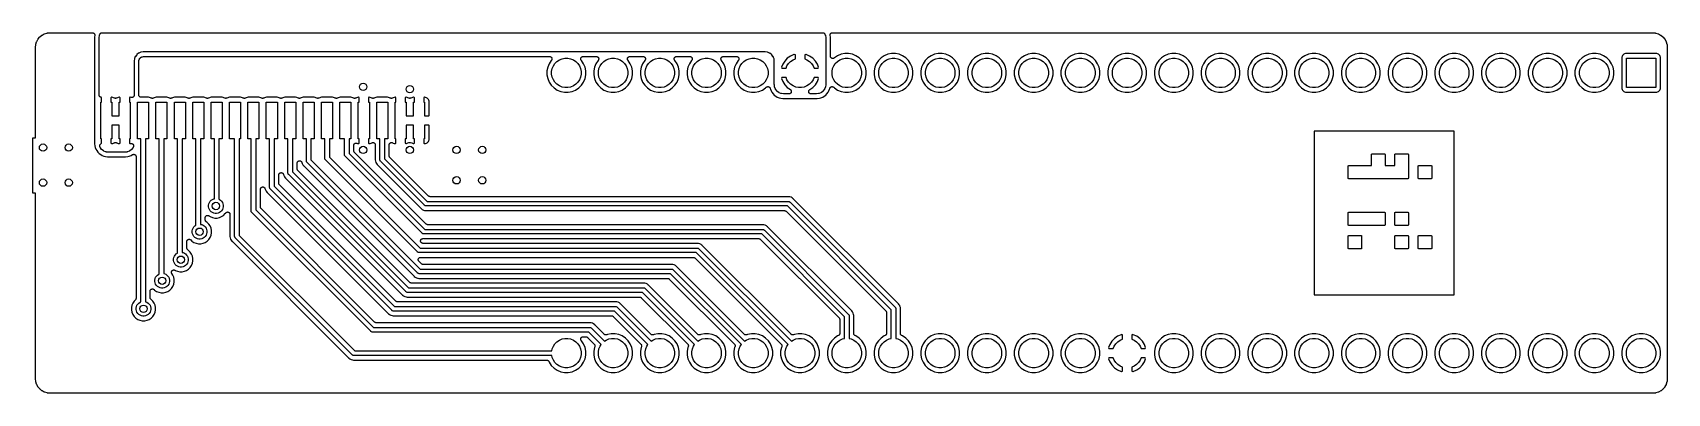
# Model space of a CAD drawing. Extents: x 74.5 to 163.3, y -87.9 to -68.3.
import ezdxf

# ---------------------------------------------------------------- set-up
doc = ezdxf.new("R2010")
doc.units = 0
doc.layers.add('BLACK', color=7, linetype='CONTINUOUS')

msp = doc.modelspace()

# ---------------------------------------------------------------- linework, layer by layer
at = {"layer": 'BLACK', "linetype": 'CONTINUOUS'}
for p, q in [((75.0087, -68.4294), (75.122, -68.3681)), ((75.122, -68.3681), (75.1235, -68.3673)), ((75.1235, -68.3673), (75.1342, -68.363)), ((75.1342, -68.363), (75.1448, -68.3585)), ((75.1448, -68.3585), (75.2678, -68.3205)), ((75.2678, -68.3205), (75.2695, -68.3199)), ((75.2695, -68.3199), (75.2808, -68.3178)), ((75.2808, -68.3178), (75.2921, -68.3155)), ((75.2921, -68.3155), (75.4422, -68.2997)), ((75.4422, -68.2997), (75.444, -68.2995)), ((75.444, -68.2995), (75.4498, -68.2996)), ((75.4498, -68.2996), (75.4555, -68.299)), ((75.4555, -68.299), (77.7399, -68.299)), ((77.7399, -68.299), (77.7417, -68.299)), ((77.7417, -68.299), (77.7495, -68.2999)), ((77.7495, -68.2999), (77.7574, -68.3002)), ((77.7574, -68.3002), (77.7618, -68.3013)), ((77.7618, -68.3013), (77.7663, -68.3018)), ((77.7663, -68.3018), (77.7738, -68.3042)), ((77.7738, -68.3042), (77.7815, -68.306)), ((77.7815, -68.306), (77.7856, -68.3079)), ((77.7856, -68.3079), (77.79, -68.3093)), ((77.79, -68.3093), (77.7969, -68.3131)), ((77.7969, -68.3131), (77.804, -68.3163)), ((77.804, -68.3163), (77.8077, -68.319)), ((77.8077, -68.319), (77.8117, -68.3212)), ((77.8117, -68.3212), (77.8177, -68.3263)), ((77.8177, -68.3263), (77.8241, -68.3309)), ((77.8241, -68.3309), (77.8272, -68.3342)), ((77.8272, -68.3342), (77.8307, -68.3371)), ((77.8307, -68.3371), (77.8356, -68.3433)), ((77.8356, -68.3433), (77.841, -68.349)), ((77.841, -68.349), (77.8434, -68.3529)), ((77.8434, -68.3529), (77.8462, -68.3565)), ((77.8462, -68.3565), (77.8498, -68.3634)), ((77.8498, -68.3634), (77.854, -68.3701)), ((77.854, -68.3701), (77.8556, -68.3744)), ((77.8556, -68.3744), (77.8577, -68.3784)), ((77.8577, -68.3784), (77.8599, -68.386)), ((77.8599, -68.386), (77.8627, -68.3933)), ((77.8627, -68.3933), (77.8634, -68.3978)), ((77.8634, -68.3978), (77.8647, -68.4022)), ((77.8647, -68.4022), (77.8654, -68.41)), ((77.8654, -68.41), (77.8667, -68.4178)), ((78.1284, -68.4271), (78.149, -68.3774)), ((78.149, -68.3774), (78.1493, -68.3768)), ((78.1493, -68.3768), (78.1497, -68.3758)), ((78.1493, -68.3768), (78.1493, -68.3768)), ((78.1493, -68.3768), (78.1493, -68.3768)), ((78.1497, -68.3758), (78.1555, -68.3654)), ((78.1555, -68.3654), (78.1611, -68.355)), ((78.1611, -68.355), (78.1614, -68.3546)), ((78.1614, -68.3546), (78.1617, -68.3541)), ((78.1617, -68.3541), (78.1694, -68.345)), ((78.1694, -68.345), (78.1769, -68.3359)), ((78.1769, -68.3359), (78.1773, -68.3355)), ((78.1773, -68.3355), (78.1777, -68.3351)), ((78.1777, -68.3351), (78.1869, -68.3277)), ((78.1869, -68.3277), (78.1961, -68.3202)), ((78.1961, -68.3202), (78.1966, -68.32)), ((78.1966, -68.32), (78.197, -68.3196)), ((78.197, -68.3196), (78.2075, -68.3141)), ((78.2075, -68.3141), (78.218, -68.3086)), ((78.218, -68.3086), (78.2185, -68.3084)), ((78.2185, -68.3084), (78.219, -68.3082)), ((78.219, -68.3082), (78.2304, -68.3048)), ((78.2304, -68.3048), (78.2417, -68.3014)), ((78.2417, -68.3014), (78.2423, -68.3014)), ((78.2423, -68.3014), (78.2428, -68.3012)), ((78.2428, -68.3012), (78.2546, -68.3002)), ((78.2546, -68.3002), (78.2664, -68.299)), ((78.2664, -68.299), (117.441, -68.299)), ((117.441, -68.299), (117.441, -68.299)), ((117.441, -68.299), (117.441, -68.299)), ((117.441, -68.299), (117.441, -68.299)), ((117.441, -68.299), (117.442, -68.299)), ((117.442, -68.299), (117.454, -68.3003)), ((117.454, -68.3003), (117.466, -68.3015)), ((117.466, -68.3015), (117.466, -68.3017)), ((117.466, -68.3017), (117.467, -68.3018)), ((117.467, -68.3018), (117.478, -68.3054)), ((117.478, -68.3054), (117.49, -68.3088)), ((117.49, -68.3088), (117.49, -68.3091)), ((117.49, -68.3091), (117.491, -68.3093)), ((117.491, -68.3093), (117.501, -68.315)), ((117.501, -68.315), (117.511, -68.3206)), ((117.511, -68.3206), (117.512, -68.3209)), ((117.512, -68.3209), (117.512, -68.3212)), ((117.512, -68.3212), (117.521, -68.3288)), ((117.521, -68.3288), (117.531, -68.3364)), ((117.531, -68.3364), (117.531, -68.3368)), ((117.531, -68.3368), (117.531, -68.3371)), ((117.531, -68.3371), (117.539, -68.3464)), ((117.539, -68.3464), (117.546, -68.3555)), ((117.546, -68.3555), (117.547, -68.356)), ((117.547, -68.356), (117.547, -68.3565)), ((117.547, -68.3565), (117.552, -68.367)), ((117.552, -68.367), (117.558, -68.3774)), ((117.558, -68.3774), (117.579, -68.4271)), ((117.84, -68.416), (117.842, -68.4083)), ((117.841, -68.4206), (117.84, -68.416)), ((117.842, -68.4083), (117.843, -68.4005)), ((117.843, -68.4005), (117.844, -68.3961)), ((117.844, -68.3961), (117.845, -68.3916)), ((117.845, -68.3916), (117.848, -68.3843)), ((117.848, -68.3843), (117.85, -68.3768)), ((117.85, -68.3768), (117.852, -68.3728)), ((117.852, -68.3728), (117.854, -68.3685)), ((117.854, -68.3685), (117.858, -68.3619)), ((117.858, -68.3619), (117.862, -68.355)), ((117.862, -68.355), (117.865, -68.3515)), ((117.865, -68.3515), (117.867, -68.3476)), ((117.867, -68.3476), (117.873, -68.3419)), ((117.873, -68.3419), (117.878, -68.3359)), ((117.878, -68.3359), (117.881, -68.333)), ((117.881, -68.333), (117.884, -68.3297)), ((117.884, -68.3297), (117.891, -68.3252)), ((117.891, -68.3252), (117.897, -68.3202)), ((117.897, -68.3202), (117.901, -68.3181)), ((117.901, -68.3181), (117.905, -68.3155)), ((117.905, -68.3155), (117.912, -68.3123)), ((117.912, -68.3123), (117.919, -68.3086)), ((117.919, -68.3086), (117.923, -68.3073)), ((117.923, -68.3073), (117.927, -68.3054)), ((117.927, -68.3054), (117.935, -68.3037)), ((117.935, -68.3037), (117.942, -68.3014)), ((117.942, -68.3014), (117.947, -68.301)), ((117.947, -68.301), (117.951, -68.3)), ((117.951, -68.3), (117.959, -68.2998)), ((117.959, -68.2998), (117.967, -68.299)), ((117.967, -68.299), (162.536, -68.299)), ((162.536, -68.299), (162.538, -68.299)), ((162.538, -68.299), (162.544, -68.2996)), ((162.544, -68.2996), (162.549, -68.2996)), ((162.549, -68.2996), (162.701, -68.3145)), ((162.701, -68.3145), (162.702, -68.3147)), ((162.702, -68.3147), (162.714, -68.3171)), ((162.714, -68.3171), (162.725, -68.3193)), ((162.725, -68.3193), (162.848, -68.3565)), ((162.848, -68.3565), (162.85, -68.357)), ((162.85, -68.357), (162.86, -68.3616)), ((162.86, -68.3616), (162.871, -68.3659)), ((162.871, -68.3659), (162.985, -68.4264)), ((74.649, -69.1097), (74.6496, -69.1045)), ((74.649, -69.1115), (74.649, -69.1097)), ((74.649, -74.02), (74.649, -69.1115)), ((74.6496, -69.0991), (74.6645, -68.9475)), ((74.6496, -69.1045), (74.6496, -69.0991)), ((74.6645, -68.9475), (74.6647, -68.9457)), ((74.6647, -68.9457), (74.6671, -68.9345)), ((74.6671, -68.9345), (74.6693, -68.9232)), ((74.6693, -68.9232), (74.7065, -68.7999)), ((74.7065, -68.7999), (74.707, -68.7982)), ((74.707, -68.7982), (74.7116, -68.7876)), ((74.7116, -68.7876), (74.7159, -68.777)), ((74.7159, -68.777), (74.7764, -68.6633)), ((74.7764, -68.6633), (74.7772, -68.6617)), ((74.7772, -68.6617), (74.7838, -68.6522)), ((74.7838, -68.6522), (74.7901, -68.6427)), ((74.7901, -68.6427), (74.8715, -68.5429)), ((74.8715, -68.5429), (74.8726, -68.5415)), ((74.8726, -68.5415), (74.8808, -68.5335)), ((74.8808, -68.5335), (74.8889, -68.5253)), ((74.8889, -68.5253), (74.9882, -68.4432)), ((74.9882, -68.4432), (74.9895, -68.4421)), ((74.9895, -68.4421), (74.9992, -68.4358)), ((74.9992, -68.4358), (75.0087, -68.4294)), ((77.8537, -68.5347), (77.851, -68.5762)), ((77.851, -68.5762), (77.851, -74.2988)), ((77.8658, -68.4426), (77.8537, -68.5347)), ((77.8661, -68.4347), (77.8658, -68.4426)), ((77.8669, -68.4269), (77.8661, -68.4347)), ((77.8667, -68.4178), (77.8665, -68.4224)), ((77.8665, -68.4224), (77.8669, -68.4269)), ((78.105, -68.5786), (78.1058, -68.5712)), ((78.105, -68.5803), (78.105, -68.5786)), ((78.105, -71.688), (78.105, -68.5803)), ((78.1058, -68.5712), (78.1061, -68.5638)), ((78.1061, -68.5638), (78.1199, -68.4592)), ((78.1199, -68.4592), (78.1201, -68.4574)), ((78.1201, -68.4574), (78.1209, -68.4542)), ((78.1209, -68.4542), (78.1212, -68.4509)), ((78.1212, -68.4509), (78.1239, -68.4422)), ((78.1239, -68.4422), (78.1261, -68.4333)), ((78.1261, -68.4333), (78.1275, -68.4303)), ((78.1275, -68.4303), (78.1284, -68.4271)), ((117.579, -68.4271), (117.579, -68.4288)), ((117.579, -68.4288), (117.58, -68.432)), ((117.58, -68.432), (117.582, -68.435)), ((117.582, -68.435), (117.584, -68.4439)), ((117.584, -68.4439), (117.586, -68.4526)), ((117.586, -68.4526), (117.586, -68.4559)), ((117.586, -68.4559), (117.587, -68.4592)), ((117.587, -68.4592), (117.601, -68.5638)), ((117.601, -68.5638), (117.601, -68.5655)), ((117.601, -68.5655), (117.601, -68.5729)), ((117.601, -68.5729), (117.602, -68.5803)), ((117.602, -68.5803), (117.602, -71.1197)), ((117.84, -68.4251), (117.841, -68.4206)), ((117.841, -68.4329), (117.84, -68.4251)), ((117.841, -68.4408), (117.841, -68.4329)), ((117.841, -68.4426), (117.841, -68.4408)), ((117.853, -68.5347), (117.841, -68.4426)), ((117.856, -68.5762), (117.853, -68.5347)), ((117.856, -69.5768), (117.856, -68.5762)), ((162.985, -68.4264), (162.986, -68.4272)), ((162.986, -68.4272), (162.996, -68.4338)), ((162.996, -68.4338), (163.005, -68.4401)), ((163.005, -68.4401), (163.105, -68.5215)), ((163.105, -68.5215), (163.106, -68.5226)), ((163.106, -68.5226), (163.115, -68.5308)), ((163.115, -68.5308), (163.123, -68.5389)), ((163.123, -68.5389), (163.205, -68.6382)), ((163.205, -68.6382), (163.206, -68.6395)), ((163.206, -68.6395), (163.212, -68.6492)), ((163.212, -68.6492), (163.219, -68.6587)), ((163.219, -68.6587), (163.28, -68.772)), ((163.28, -68.772), (163.281, -68.7735)), ((163.281, -68.7735), (163.285, -68.7842)), ((163.285, -68.7842), (163.289, -68.7948)), ((163.289, -68.7948), (163.328, -68.9178)), ((163.328, -68.9178), (163.328, -68.9195)), ((163.328, -68.9195), (163.33, -68.9308)), ((163.33, -68.9308), (163.333, -68.9421)), ((163.333, -68.9421), (163.348, -69.0922)), ((163.348, -69.0922), (163.348, -69.094)), ((163.348, -69.094), (163.348, -69.0998)), ((163.348, -69.0998), (163.349, -69.1055)), ((163.349, -69.1055), (163.349, -87.0985)), ((80.0105, -69.8379), (80.01, -69.8461)), ((80.01, -69.8461), (80.01, -71.6986)), ((80.026, -69.7208), (80.0105, -69.8379)), ((80.0302, -69.7049), (80.026, -69.7208)), ((80.0738, -69.5997), (80.0302, -69.7049)), ((80.0821, -69.5854), (80.0738, -69.5997)), ((80.1514, -69.4951), (80.0821, -69.5854)), ((80.1631, -69.4834), (80.1514, -69.4951)), ((80.2534, -69.4141), (80.1631, -69.4834)), ((80.2677, -69.4058), (80.2534, -69.4141)), ((80.264, -69.8652), (80.2648, -69.8578)), ((80.264, -69.867), (80.264, -69.8652)), ((80.264, -71.6872), (80.264, -69.867)), ((80.2648, -69.8578), (80.2651, -69.8504)), ((80.2651, -69.8504), (80.2723, -69.7955)), ((80.3729, -69.3622), (80.2677, -69.4058)), ((80.2723, -69.7955), (80.2726, -69.7937)), ((80.2726, -69.7937), (80.2734, -69.7905)), ((80.2734, -69.7905), (80.2737, -69.7872)), ((80.2737, -69.7872), (80.2763, -69.7785)), ((80.2763, -69.7785), (80.2785, -69.7697)), ((80.2785, -69.7697), (80.2799, -69.7666)), ((80.2799, -69.7666), (80.2809, -69.7634)), ((80.2809, -69.7634), (80.2925, -69.7355)), ((80.2925, -69.7355), (80.2931, -69.7339)), ((80.2931, -69.7339), (80.2948, -69.731)), ((80.2948, -69.731), (80.2959, -69.7279)), ((80.2959, -69.7279), (80.3007, -69.7202)), ((80.3007, -69.7202), (80.3051, -69.7122)), ((80.3051, -69.7122), (80.3073, -69.7097)), ((80.3073, -69.7097), (80.309, -69.7068)), ((80.309, -69.7068), (80.3274, -69.6829)), ((80.3274, -69.6829), (80.3285, -69.6815)), ((80.3285, -69.6815), (80.3308, -69.6791)), ((80.3308, -69.6791), (80.3328, -69.6764)), ((80.3328, -69.6764), (80.3394, -69.6702)), ((80.3394, -69.6702), (80.3457, -69.6636)), ((80.3457, -69.6636), (80.3484, -69.6617)), ((80.3484, -69.6617), (80.3509, -69.6594)), ((80.3509, -69.6594), (80.3748, -69.641)), ((80.3888, -69.358), (80.3729, -69.3622)), ((80.3748, -69.641), (80.3762, -69.64)), ((80.3762, -69.64), (80.3791, -69.6382)), ((80.3791, -69.6382), (80.3817, -69.6361)), ((80.3817, -69.6361), (80.3897, -69.6319)), ((80.5059, -69.3425), (80.3888, -69.358)), ((80.3897, -69.6319), (80.3975, -69.6272)), ((80.3975, -69.6272), (80.4006, -69.626)), ((80.4006, -69.626), (80.4035, -69.6245)), ((80.4035, -69.6245), (80.4314, -69.6129)), ((80.4314, -69.6129), (80.4331, -69.6122)), ((80.4331, -69.6122), (80.4363, -69.6113)), ((80.4363, -69.6113), (80.4393, -69.6099)), ((80.4393, -69.6099), (80.4482, -69.6079)), ((80.4482, -69.6079), (80.4569, -69.6054)), ((80.4569, -69.6054), (80.4602, -69.6051)), ((80.4602, -69.6051), (80.4635, -69.6043)), ((80.4635, -69.6043), (80.5184, -69.5971)), ((80.5142, -69.342), (80.5059, -69.3425)), ((114.304, -69.342), (80.5142, -69.342)), ((80.5184, -69.5971), (80.5202, -69.5969)), ((80.5202, -69.5969), (80.5276, -69.5967)), ((80.5276, -69.5967), (80.535, -69.596)), ((80.535, -69.596), (102.597, -69.596)), ((102.492, -70.1776), (102.451, -70.3812)), ((102.571, -69.9857), (102.492, -70.1776)), ((102.686, -69.8131), (102.571, -69.9857)), ((102.597, -69.596), (102.598, -69.596)), ((102.598, -69.596), (102.598, -69.596)), ((102.598, -69.596), (102.598, -69.596)), ((102.598, -69.596), (102.599, -69.596)), ((102.599, -69.596), (102.611, -69.5974)), ((102.611, -69.5974), (102.623, -69.5987)), ((102.623, -69.5987), (102.623, -69.5987)), ((102.623, -69.5987), (102.623, -69.5988)), ((102.623, -69.5988), (102.635, -69.6025)), ((102.635, -69.6025), (102.646, -69.6061)), ((102.646, -69.6061), (102.647, -69.6062)), ((102.647, -69.6062), (102.647, -69.6063)), ((102.647, -69.6063), (102.657, -69.6121)), ((102.657, -69.6121), (102.668, -69.618)), ((102.668, -69.618), (102.668, -69.6181)), ((102.668, -69.6181), (102.669, -69.6182)), ((102.669, -69.6182), (102.678, -69.626)), ((102.678, -69.626), (102.687, -69.6338)), ((102.687, -69.8128), (102.686, -69.8131)), ((102.687, -69.6338), (102.687, -69.634)), ((102.687, -69.634), (102.688, -69.6341)), ((102.694, -69.8034), (102.687, -69.8128)), ((102.688, -69.6341), (102.695, -69.6436)), ((102.702, -69.794), (102.694, -69.8034)), ((102.695, -69.6436), (102.703, -69.6531)), ((102.708, -69.783), (102.702, -69.7936)), ((102.702, -69.7936), (102.702, -69.7938)), ((102.702, -69.7938), (102.702, -69.794)), ((102.703, -69.6531), (102.703, -69.6533)), ((102.703, -69.6533), (102.703, -69.6535)), ((102.703, -69.6535), (102.709, -69.6641)), ((102.714, -69.7722), (102.708, -69.783)), ((102.709, -69.6641), (102.714, -69.675)), ((102.714, -69.675), (102.714, -69.6752)), ((102.714, -69.6752), (102.715, -69.6754)), ((102.718, -69.7601), (102.714, -69.7718)), ((102.714, -69.7718), (102.714, -69.772)), ((102.714, -69.772), (102.714, -69.7722)), ((102.715, -69.6754), (102.718, -69.687)), ((102.718, -69.687), (102.721, -69.6988)), ((102.721, -69.7485), (102.718, -69.7601)), ((102.721, -69.6988), (102.722, -69.699)), ((102.723, -69.7359), (102.721, -69.7481)), ((102.721, -69.7481), (102.721, -69.7483)), ((102.721, -69.7483), (102.721, -69.7485)), ((102.722, -69.699), (102.722, -69.6992)), ((102.722, -69.6992), (102.723, -69.7112)), ((102.723, -69.7112), (102.724, -69.7234)), ((102.724, -69.7239), (102.723, -69.7359)), ((102.724, -69.7234), (102.724, -69.7237)), ((102.724, -69.7237), (102.724, -69.7239)), ((102.736, -70.2516), (102.796, -70.1061)), ((102.796, -70.1061), (102.884, -69.975)), ((102.884, -69.975), (102.995, -69.8636)), ((102.995, -69.8636), (103.126, -69.776)), ((103.126, -69.776), (103.272, -69.7157)), ((103.272, -69.7157), (103.426, -69.685)), ((103.426, -69.685), (103.584, -69.685)), ((103.584, -69.685), (103.738, -69.7157)), ((103.738, -69.7157), (103.884, -69.776)), ((103.884, -69.776), (104.015, -69.8636)), ((104.015, -69.8636), (104.126, -69.975)), ((104.126, -69.975), (104.214, -70.1061)), ((104.214, -70.1061), (104.274, -70.2516)), ((104.286, -69.7217), (104.288, -69.7096)), ((104.286, -69.7219), (104.286, -69.7217)), ((104.286, -69.7221), (104.286, -69.7219)), ((104.287, -69.7341), (104.286, -69.7221)), ((104.288, -69.7464), (104.287, -69.7341)), ((104.288, -69.7096), (104.289, -69.6975)), ((104.288, -69.7466), (104.288, -69.7464)), ((104.288, -69.7468), (104.288, -69.7466)), ((104.292, -69.7583), (104.288, -69.7468)), ((104.289, -69.697), (104.293, -69.6853)), ((104.289, -69.6972), (104.289, -69.697)), ((104.289, -69.6975), (104.289, -69.6972)), ((104.295, -69.7702), (104.292, -69.7583)), ((104.293, -69.6853), (104.296, -69.6738)), ((104.295, -69.7704), (104.295, -69.7702)), ((104.295, -69.7706), (104.295, -69.7704)), ((104.301, -69.7814), (104.295, -69.7706)), ((104.296, -69.6734), (104.302, -69.6627)), ((104.296, -69.6736), (104.296, -69.6734)), ((104.296, -69.6738), (104.296, -69.6736)), ((104.307, -69.7922), (104.301, -69.7814)), ((104.302, -69.6627), (104.308, -69.652)), ((104.307, -69.7923), (104.307, -69.7922)), ((104.307, -69.7925), (104.307, -69.7923)), ((104.315, -69.802), (104.307, -69.7925)), ((104.308, -69.6516), (104.316, -69.6422)), ((104.308, -69.6518), (104.308, -69.6516)), ((104.308, -69.652), (104.308, -69.6518)), ((104.322, -69.8115), (104.315, -69.802)), ((104.316, -69.6422), (104.324, -69.6329)), ((104.322, -69.8118), (104.322, -69.8115)), ((104.322, -69.8119), (104.322, -69.8118)), ((104.323, -69.8128), (104.322, -69.8119)), ((104.322, -69.8119), (104.322, -69.8119)), ((104.324, -69.8131), (104.323, -69.8128)), ((104.324, -69.6326), (104.334, -69.6248)), ((104.324, -69.6327), (104.324, -69.6326)), ((104.324, -69.6329), (104.324, -69.6327)), ((104.439, -69.9857), (104.324, -69.8131)), ((104.334, -69.6248), (104.343, -69.6172)), ((104.343, -69.617), (104.354, -69.6113)), ((104.343, -69.6171), (104.343, -69.617)), ((104.343, -69.6172), (104.343, -69.6171)), ((104.354, -69.6113), (104.365, -69.6056)), ((104.365, -69.6054), (104.377, -69.602)), ((104.365, -69.6055), (104.365, -69.6054)), ((104.365, -69.6056), (104.365, -69.6055)), ((104.377, -69.602), (104.389, -69.5984)), ((104.389, -69.5983), (104.401, -69.5972)), ((104.389, -69.5984), (104.389, -69.5983)), ((104.389, -69.5984), (104.389, -69.5984)), ((104.401, -69.5972), (104.413, -69.596)), ((104.413, -69.596), (105.137, -69.596)), ((104.518, -70.1776), (104.439, -69.9857)), ((104.559, -70.3812), (104.518, -70.1776)), ((105.032, -70.1776), (104.991, -70.3812)), ((105.111, -69.9857), (105.032, -70.1776)), ((105.226, -69.8131), (105.111, -69.9857)), ((105.137, -69.596), (105.138, -69.596)), ((105.138, -69.596), (105.138, -69.596)), ((105.138, -69.596), (105.138, -69.596)), ((105.138, -69.596), (105.139, -69.596)), ((105.139, -69.596), (105.151, -69.5974)), ((105.151, -69.5974), (105.163, -69.5987)), ((105.163, -69.5987), (105.163, -69.5987)), ((105.163, -69.5987), (105.163, -69.5988)), ((105.163, -69.5988), (105.175, -69.6025)), ((105.175, -69.6025), (105.186, -69.6061)), ((105.186, -69.6061), (105.187, -69.6062)), ((105.187, -69.6062), (105.187, -69.6063)), ((105.187, -69.6063), (105.197, -69.6121)), ((105.197, -69.6121), (105.208, -69.618)), ((105.208, -69.618), (105.208, -69.6181)), ((105.208, -69.6181), (105.209, -69.6182)), ((105.209, -69.6182), (105.218, -69.626)), ((105.218, -69.626), (105.227, -69.6338)), ((105.227, -69.8128), (105.226, -69.8131)), ((105.227, -69.6338), (105.227, -69.634)), ((105.227, -69.634), (105.228, -69.6341)), ((105.234, -69.8034), (105.227, -69.8128)), ((105.228, -69.6341), (105.235, -69.6436)), ((105.242, -69.794), (105.234, -69.8034)), ((105.235, -69.6436), (105.243, -69.6531)), ((105.248, -69.783), (105.242, -69.7936)), ((105.242, -69.7936), (105.242, -69.7938)), ((105.242, -69.7938), (105.242, -69.794)), ((105.243, -69.6531), (105.243, -69.6533)), ((105.243, -69.6533), (105.243, -69.6535)), ((105.243, -69.6535), (105.249, -69.6641)), ((105.254, -69.7722), (105.248, -69.783)), ((105.249, -69.6641), (105.254, -69.675)), ((105.254, -69.675), (105.254, -69.6752)), ((105.254, -69.6752), (105.255, -69.6754)), ((105.258, -69.7601), (105.254, -69.7718)), ((105.254, -69.7718), (105.254, -69.772)), ((105.254, -69.772), (105.254, -69.7722)), ((105.255, -69.6754), (105.258, -69.687)), ((105.258, -69.687), (105.261, -69.6988)), ((105.261, -69.7485), (105.258, -69.7601)), ((105.261, -69.6988), (105.262, -69.699)), ((105.263, -69.7359), (105.261, -69.7481)), ((105.261, -69.7481), (105.261, -69.7483)), ((105.261, -69.7483), (105.261, -69.7485)), ((105.262, -69.699), (105.262, -69.6992)), ((105.262, -69.6992), (105.263, -69.7112)), ((105.263, -69.7112), (105.264, -69.7234)), ((105.264, -69.7239), (105.263, -69.7359)), ((105.264, -69.7234), (105.264, -69.7237)), ((105.264, -69.7237), (105.264, -69.7239)), ((105.276, -70.2516), (105.336, -70.1061)), ((105.336, -70.1061), (105.424, -69.975)), ((105.424, -69.975), (105.535, -69.8636)), ((105.535, -69.8636), (105.666, -69.776)), ((105.666, -69.776), (105.812, -69.7157)), ((105.812, -69.7157), (105.966, -69.685)), ((105.966, -69.685), (106.124, -69.685)), ((106.124, -69.685), (106.278, -69.7157)), ((106.278, -69.7157), (106.424, -69.776)), ((106.424, -69.776), (106.555, -69.8636)), ((106.555, -69.8636), (106.666, -69.975)), ((106.666, -69.975), (106.754, -70.1061)), ((106.754, -70.1061), (106.814, -70.2516)), ((106.826, -69.7217), (106.828, -69.7096)), ((106.826, -69.7219), (106.826, -69.7217)), ((106.826, -69.7221), (106.826, -69.7219)), ((106.827, -69.7341), (106.826, -69.7221)), ((106.828, -69.7464), (106.827, -69.7341)), ((106.828, -69.7096), (106.829, -69.6975)), ((106.828, -69.7466), (106.828, -69.7464)), ((106.828, -69.7468), (106.828, -69.7466)), ((106.832, -69.7583), (106.828, -69.7468)), ((106.829, -69.697), (106.833, -69.6853)), ((106.829, -69.6972), (106.829, -69.697)), ((106.829, -69.6975), (106.829, -69.6972)), ((106.835, -69.7702), (106.832, -69.7583)), ((106.833, -69.6853), (106.836, -69.6738)), ((106.835, -69.7704), (106.835, -69.7702)), ((106.835, -69.7706), (106.835, -69.7704)), ((106.841, -69.7814), (106.835, -69.7706)), ((106.836, -69.6734), (106.842, -69.6627)), ((106.836, -69.6736), (106.836, -69.6734)), ((106.836, -69.6738), (106.836, -69.6736)), ((106.847, -69.7922), (106.841, -69.7814)), ((106.842, -69.6627), (106.848, -69.652)), ((106.847, -69.7923), (106.847, -69.7922)), ((106.847, -69.7925), (106.847, -69.7923)), ((106.855, -69.802), (106.847, -69.7925)), ((106.848, -69.6516), (106.856, -69.6422)), ((106.848, -69.6518), (106.848, -69.6516)), ((106.848, -69.652), (106.848, -69.6518)), ((106.862, -69.8115), (106.855, -69.802)), ((106.856, -69.6422), (106.864, -69.6329)), ((106.862, -69.8118), (106.862, -69.8115)), ((106.862, -69.8119), (106.862, -69.8118)), ((106.863, -69.8128), (106.862, -69.8119)), ((106.862, -69.8119), (106.862, -69.8119)), ((106.864, -69.8131), (106.863, -69.8128)), ((106.864, -69.6326), (106.874, -69.6248)), ((106.864, -69.6327), (106.864, -69.6326)), ((106.864, -69.6329), (106.864, -69.6327)), ((106.979, -69.9857), (106.864, -69.8131)), ((106.874, -69.6248), (106.883, -69.6172)), ((106.883, -69.617), (106.894, -69.6113)), ((106.883, -69.6171), (106.883, -69.617)), ((106.883, -69.6172), (106.883, -69.6171)), ((106.894, -69.6113), (106.905, -69.6056)), ((106.905, -69.6054), (106.917, -69.602)), ((106.905, -69.6055), (106.905, -69.6054)), ((106.905, -69.6056), (106.905, -69.6055)), ((106.917, -69.602), (106.929, -69.5984)), ((106.929, -69.5983), (106.941, -69.5972)), ((106.929, -69.5984), (106.929, -69.5983)), ((106.929, -69.5984), (106.929, -69.5984)), ((106.941, -69.5972), (106.953, -69.596)), ((106.953, -69.596), (107.677, -69.596)), ((107.058, -70.1776), (106.979, -69.9857)), ((107.099, -70.3812), (107.058, -70.1776)), ((107.572, -70.1776), (107.531, -70.3812)), ((107.651, -69.9857), (107.572, -70.1776)), ((107.766, -69.8131), (107.651, -69.9857)), ((107.677, -69.596), (107.678, -69.596)), ((107.678, -69.596), (107.678, -69.596)), ((107.678, -69.596), (107.678, -69.596)), ((107.678, -69.596), (107.679, -69.596)), ((107.679, -69.596), (107.691, -69.5974)), ((107.691, -69.5974), (107.703, -69.5987)), ((107.703, -69.5987), (107.703, -69.5987)), ((107.703, -69.5987), (107.703, -69.5988)), ((107.703, -69.5988), (107.715, -69.6025)), ((107.715, -69.6025), (107.726, -69.6061)), ((107.726, -69.6061), (107.727, -69.6062)), ((107.727, -69.6062), (107.727, -69.6063)), ((107.727, -69.6063), (107.737, -69.6121)), ((107.737, -69.6121), (107.748, -69.618)), ((107.748, -69.618), (107.748, -69.6181)), ((107.748, -69.6181), (107.749, -69.6182)), ((107.749, -69.6182), (107.758, -69.626)), ((107.758, -69.626), (107.767, -69.6338)), ((107.767, -69.8128), (107.766, -69.8131)), ((107.767, -69.6338), (107.767, -69.634)), ((107.767, -69.634), (107.768, -69.6341)), ((107.774, -69.8034), (107.767, -69.8128)), ((107.768, -69.6341), (107.775, -69.6436)), ((107.782, -69.794), (107.774, -69.8034)), ((107.775, -69.6436), (107.783, -69.6531)), ((107.788, -69.783), (107.782, -69.7936)), ((107.782, -69.7936), (107.782, -69.7938)), ((107.782, -69.7938), (107.782, -69.794)), ((107.783, -69.6531), (107.783, -69.6533)), ((107.783, -69.6533), (107.783, -69.6535)), ((107.783, -69.6535), (107.789, -69.6641)), ((107.794, -69.7722), (107.788, -69.783)), ((107.789, -69.6641), (107.794, -69.675)), ((107.794, -69.675), (107.794, -69.6752)), ((107.794, -69.6752), (107.795, -69.6754)), ((107.798, -69.7601), (107.794, -69.7718)), ((107.794, -69.7718), (107.794, -69.772)), ((107.794, -69.772), (107.794, -69.7722)), ((107.795, -69.6754), (107.798, -69.687)), ((107.798, -69.687), (107.801, -69.6988)), ((107.801, -69.7485), (107.798, -69.7601)), ((107.801, -69.6988), (107.802, -69.699)), ((107.803, -69.7359), (107.801, -69.7481)), ((107.801, -69.7481), (107.801, -69.7483)), ((107.801, -69.7483), (107.801, -69.7485)), ((107.802, -69.699), (107.802, -69.6992)), ((107.802, -69.6992), (107.803, -69.7112)), ((107.803, -69.7112), (107.804, -69.7234)), ((107.804, -69.7239), (107.803, -69.7359)), ((107.804, -69.7234), (107.804, -69.7237)), ((107.804, -69.7237), (107.804, -69.7239)), ((107.816, -70.2516), (107.876, -70.1061)), ((107.876, -70.1061), (107.964, -69.975)), ((107.964, -69.975), (108.075, -69.8636)), ((108.075, -69.8636), (108.206, -69.776)), ((108.206, -69.776), (108.352, -69.7157)), ((108.352, -69.7157), (108.506, -69.685)), ((108.506, -69.685), (108.664, -69.685)), ((108.664, -69.685), (108.818, -69.7157)), ((108.818, -69.7157), (108.964, -69.776)), ((108.964, -69.776), (109.095, -69.8636)), ((109.095, -69.8636), (109.206, -69.975)), ((109.206, -69.975), (109.294, -70.1061)), ((109.294, -70.1061), (109.354, -70.2516)), ((109.366, -69.7217), (109.368, -69.7096)), ((109.366, -69.7219), (109.366, -69.7217)), ((109.366, -69.7221), (109.366, -69.7219)), ((109.367, -69.7341), (109.366, -69.7221)), ((109.368, -69.7464), (109.367, -69.7341)), ((109.368, -69.7096), (109.369, -69.6975)), ((109.368, -69.7466), (109.368, -69.7464)), ((109.368, -69.7468), (109.368, -69.7466)), ((109.372, -69.7583), (109.368, -69.7468)), ((109.369, -69.697), (109.373, -69.6853)), ((109.369, -69.6972), (109.369, -69.697)), ((109.369, -69.6975), (109.369, -69.6972)), ((109.375, -69.7702), (109.372, -69.7583)), ((109.373, -69.6853), (109.376, -69.6738)), ((109.375, -69.7704), (109.375, -69.7702)), ((109.375, -69.7706), (109.375, -69.7704)), ((109.381, -69.7814), (109.375, -69.7706)), ((109.376, -69.6734), (109.382, -69.6627)), ((109.376, -69.6736), (109.376, -69.6734)), ((109.376, -69.6738), (109.376, -69.6736)), ((109.387, -69.7922), (109.381, -69.7814)), ((109.382, -69.6627), (109.388, -69.652)), ((109.387, -69.7923), (109.387, -69.7922)), ((109.387, -69.7925), (109.387, -69.7923)), ((109.395, -69.802), (109.387, -69.7925)), ((109.388, -69.6516), (109.396, -69.6422)), ((109.388, -69.6518), (109.388, -69.6516)), ((109.388, -69.652), (109.388, -69.6518)), ((109.402, -69.8115), (109.395, -69.802)), ((109.396, -69.6422), (109.404, -69.6329)), ((109.402, -69.8118), (109.402, -69.8115)), ((109.402, -69.8119), (109.402, -69.8118)), ((109.403, -69.8128), (109.402, -69.8119)), ((109.402, -69.8119), (109.402, -69.8119)), ((109.404, -69.8131), (109.403, -69.8128)), ((109.404, -69.6326), (109.414, -69.6248)), ((109.404, -69.6327), (109.404, -69.6326)), ((109.404, -69.6329), (109.404, -69.6327)), ((109.519, -69.9857), (109.404, -69.8131)), ((109.414, -69.6248), (109.423, -69.6172)), ((109.423, -69.617), (109.434, -69.6113)), ((109.423, -69.6171), (109.423, -69.617)), ((109.423, -69.6172), (109.423, -69.6171)), ((109.434, -69.6113), (109.445, -69.6056)), ((109.445, -69.6054), (109.457, -69.602)), ((109.445, -69.6055), (109.445, -69.6054)), ((109.445, -69.6056), (109.445, -69.6055)), ((109.457, -69.602), (109.469, -69.5984)), ((109.469, -69.5983), (109.481, -69.5972)), ((109.469, -69.5984), (109.469, -69.5983)), ((109.469, -69.5984), (109.469, -69.5984)), ((109.481, -69.5972), (109.493, -69.596)), ((109.493, -69.596), (110.217, -69.596)), ((109.598, -70.1776), (109.519, -69.9857)), ((109.639, -70.3812), (109.598, -70.1776)), ((110.112, -70.1776), (110.071, -70.3812)), ((110.191, -69.9857), (110.112, -70.1776)), ((110.306, -69.8131), (110.191, -69.9857)), ((110.217, -69.596), (110.218, -69.596)), ((110.218, -69.596), (110.218, -69.596)), ((110.218, -69.596), (110.218, -69.596)), ((110.218, -69.596), (110.219, -69.596)), ((110.219, -69.596), (110.231, -69.5974)), ((110.231, -69.5974), (110.243, -69.5987)), ((110.243, -69.5987), (110.243, -69.5987)), ((110.243, -69.5987), (110.243, -69.5988)), ((110.243, -69.5988), (110.255, -69.6025)), ((110.255, -69.6025), (110.266, -69.6061)), ((110.266, -69.6061), (110.267, -69.6062)), ((110.267, -69.6062), (110.267, -69.6063)), ((110.267, -69.6063), (110.277, -69.6121)), ((110.277, -69.6121), (110.288, -69.618)), ((110.288, -69.618), (110.288, -69.6181)), ((110.288, -69.6181), (110.289, -69.6182)), ((110.289, -69.6182), (110.298, -69.626)), ((110.298, -69.626), (110.307, -69.6338)), ((110.307, -69.8128), (110.306, -69.8131)), ((110.307, -69.6338), (110.307, -69.634)), ((110.307, -69.634), (110.308, -69.6341)), ((110.314, -69.8034), (110.307, -69.8128)), ((110.308, -69.6341), (110.315, -69.6436)), ((110.322, -69.794), (110.314, -69.8034)), ((110.315, -69.6436), (110.323, -69.6531)), ((110.328, -69.783), (110.322, -69.7936)), ((110.322, -69.7936), (110.322, -69.7938)), ((110.322, -69.7938), (110.322, -69.794)), ((110.323, -69.6531), (110.323, -69.6533)), ((110.323, -69.6533), (110.323, -69.6535)), ((110.323, -69.6535), (110.329, -69.6641)), ((110.334, -69.7722), (110.328, -69.783)), ((110.329, -69.6641), (110.334, -69.675)), ((110.334, -69.675), (110.334, -69.6752)), ((110.334, -69.6752), (110.335, -69.6754)), ((110.338, -69.7601), (110.334, -69.7718)), ((110.334, -69.7718), (110.334, -69.772)), ((110.334, -69.772), (110.334, -69.7722)), ((110.335, -69.6754), (110.338, -69.687)), ((110.338, -69.687), (110.341, -69.6988)), ((110.341, -69.7485), (110.338, -69.7601)), ((110.341, -69.6988), (110.342, -69.699)), ((110.343, -69.7359), (110.341, -69.7481)), ((110.341, -69.7481), (110.341, -69.7483)), ((110.341, -69.7483), (110.341, -69.7485)), ((110.342, -69.699), (110.342, -69.6992)), ((110.342, -69.6992), (110.343, -69.7112)), ((110.343, -69.7112), (110.344, -69.7234)), ((110.344, -69.7239), (110.343, -69.7359)), ((110.344, -69.7234), (110.344, -69.7237)), ((110.344, -69.7237), (110.344, -69.7239)), ((110.356, -70.2516), (110.416, -70.1061)), ((110.416, -70.1061), (110.504, -69.975)), ((110.504, -69.975), (110.615, -69.8636)), ((110.615, -69.8636), (110.746, -69.776)), ((110.746, -69.776), (110.892, -69.7157)), ((110.892, -69.7157), (111.046, -69.685)), ((111.046, -69.685), (111.204, -69.685)), ((111.204, -69.685), (111.358, -69.7157)), ((111.358, -69.7157), (111.504, -69.776)), ((111.504, -69.776), (111.635, -69.8636)), ((111.635, -69.8636), (111.746, -69.975)), ((111.746, -69.975), (111.834, -70.1061)), ((111.834, -70.1061), (111.894, -70.2516)), ((111.906, -69.7217), (111.908, -69.7096)), ((111.906, -69.7219), (111.906, -69.7217)), ((111.906, -69.7221), (111.906, -69.7219)), ((111.907, -69.7341), (111.906, -69.7221)), ((111.908, -69.7464), (111.907, -69.7341)), ((111.908, -69.7096), (111.909, -69.6975)), ((111.908, -69.7466), (111.908, -69.7464)), ((111.908, -69.7468), (111.908, -69.7466)), ((111.912, -69.7583), (111.908, -69.7468)), ((111.909, -69.697), (111.913, -69.6853)), ((111.909, -69.6972), (111.909, -69.697)), ((111.909, -69.6975), (111.909, -69.6972)), ((111.915, -69.7702), (111.912, -69.7583)), ((111.913, -69.6853), (111.916, -69.6738)), ((111.915, -69.7704), (111.915, -69.7702)), ((111.915, -69.7706), (111.915, -69.7704)), ((111.921, -69.7814), (111.915, -69.7706)), ((111.916, -69.6734), (111.922, -69.6627)), ((111.916, -69.6736), (111.916, -69.6734)), ((111.916, -69.6738), (111.916, -69.6736)), ((111.927, -69.7922), (111.921, -69.7814)), ((111.922, -69.6627), (111.928, -69.652)), ((111.927, -69.7923), (111.927, -69.7922)), ((111.927, -69.7925), (111.927, -69.7923)), ((111.935, -69.802), (111.927, -69.7925)), ((111.928, -69.6516), (111.936, -69.6422)), ((111.928, -69.6518), (111.928, -69.6516)), ((111.928, -69.652), (111.928, -69.6518)), ((111.942, -69.8115), (111.935, -69.802)), ((111.936, -69.6422), (111.944, -69.6329)), ((111.942, -69.8118), (111.942, -69.8115)), ((111.942, -69.8119), (111.942, -69.8118)), ((111.943, -69.8128), (111.942, -69.8119)), ((111.942, -69.8119), (111.942, -69.8119)), ((111.944, -69.8131), (111.943, -69.8128)), ((111.944, -69.6326), (111.954, -69.6248)), ((111.944, -69.6327), (111.944, -69.6326)), ((111.944, -69.6329), (111.944, -69.6327)), ((112.059, -69.9857), (111.944, -69.8131)), ((111.954, -69.6248), (111.963, -69.6172)), ((111.963, -69.617), (111.974, -69.6113)), ((111.963, -69.6171), (111.963, -69.617)), ((111.963, -69.6172), (111.963, -69.6171)), ((111.974, -69.6113), (111.985, -69.6056)), ((111.985, -69.6054), (111.997, -69.602)), ((111.985, -69.6055), (111.985, -69.6054)), ((111.985, -69.6056), (111.985, -69.6055)), ((111.997, -69.602), (112.009, -69.5984)), ((112.009, -69.5983), (112.021, -69.5972)), ((112.009, -69.5984), (112.009, -69.5983)), ((112.009, -69.5984), (112.009, -69.5984)), ((112.021, -69.5972), (112.033, -69.596)), ((112.033, -69.596), (112.757, -69.596)), ((112.138, -70.1776), (112.059, -69.9857)), ((112.179, -70.3812), (112.138, -70.1776)), ((112.652, -70.1776), (112.611, -70.3812)), ((112.731, -69.9857), (112.652, -70.1776)), ((112.846, -69.8131), (112.731, -69.9857)), ((112.757, -69.596), (112.758, -69.596)), ((112.758, -69.596), (112.758, -69.596)), ((112.758, -69.596), (112.758, -69.596)), ((112.758, -69.596), (112.759, -69.596)), ((112.759, -69.596), (112.771, -69.5974)), ((112.771, -69.5974), (112.783, -69.5987)), ((112.783, -69.5987), (112.783, -69.5987)), ((112.783, -69.5987), (112.783, -69.5988)), ((112.783, -69.5988), (112.795, -69.6025)), ((112.795, -69.6025), (112.806, -69.6061)), ((112.806, -69.6061), (112.807, -69.6062)), ((112.807, -69.6062), (112.807, -69.6063)), ((112.807, -69.6063), (112.817, -69.6121)), ((112.817, -69.6121), (112.828, -69.618)), ((112.828, -69.618), (112.828, -69.6181)), ((112.828, -69.6181), (112.829, -69.6182)), ((112.829, -69.6182), (112.838, -69.626)), ((112.838, -69.626), (112.847, -69.6338)), ((112.847, -69.8128), (112.846, -69.8131)), ((112.847, -69.6338), (112.847, -69.634)), ((112.847, -69.634), (112.848, -69.6341)), ((112.854, -69.8034), (112.847, -69.8128)), ((112.848, -69.6341), (112.855, -69.6436)), ((112.862, -69.794), (112.854, -69.8034)), ((112.855, -69.6436), (112.863, -69.6531)), ((112.868, -69.783), (112.862, -69.7936)), ((112.862, -69.7936), (112.862, -69.7938)), ((112.862, -69.7938), (112.862, -69.794)), ((112.863, -69.6531), (112.863, -69.6533)), ((112.863, -69.6533), (112.863, -69.6535)), ((112.863, -69.6535), (112.869, -69.6641)), ((112.874, -69.7722), (112.868, -69.783)), ((112.869, -69.6641), (112.874, -69.675)), ((112.874, -69.675), (112.874, -69.6752)), ((112.874, -69.6752), (112.875, -69.6754)), ((112.878, -69.7601), (112.874, -69.7718)), ((112.874, -69.7718), (112.874, -69.772)), ((112.874, -69.772), (112.874, -69.7722)), ((112.875, -69.6754), (112.878, -69.687)), ((112.878, -69.687), (112.881, -69.6988)), ((112.881, -69.7485), (112.878, -69.7601)), ((112.881, -69.6988), (112.882, -69.699)), ((112.883, -69.7359), (112.881, -69.7481)), ((112.881, -69.7481), (112.881, -69.7483)), ((112.881, -69.7483), (112.881, -69.7485)), ((112.882, -69.699), (112.882, -69.6992)), ((112.882, -69.6992), (112.883, -69.7112)), ((112.883, -69.7112), (112.884, -69.7234)), ((112.884, -69.7239), (112.883, -69.7359)), ((112.884, -69.7234), (112.884, -69.7237)), ((112.884, -69.7237), (112.884, -69.7239)), ((112.896, -70.2516), (112.956, -70.1061)), ((112.956, -70.1061), (113.044, -69.975)), ((113.044, -69.975), (113.155, -69.8636)), ((113.155, -69.8636), (113.286, -69.776)), ((113.286, -69.776), (113.432, -69.7157)), ((113.432, -69.7157), (113.586, -69.685)), ((113.586, -69.685), (113.744, -69.685)), ((113.744, -69.685), (113.898, -69.7157)), ((113.898, -69.7157), (114.044, -69.776)), ((114.044, -69.776), (114.175, -69.8636)), ((114.175, -69.8636), (114.286, -69.975)), ((114.286, -69.975), (114.374, -70.1061)), ((114.312, -69.3425), (114.304, -69.342)), ((114.429, -69.358), (114.312, -69.3425)), ((114.374, -70.1061), (114.434, -70.2516)), ((114.445, -69.3622), (114.429, -69.358)), ((114.55, -69.4058), (114.445, -69.3622)), ((114.565, -69.4141), (114.55, -69.4058)), ((114.655, -69.4834), (114.565, -69.4141)), ((114.667, -69.4951), (114.655, -69.4834)), ((114.736, -69.5854), (114.667, -69.4951)), ((114.744, -69.5997), (114.736, -69.5854)), ((114.788, -69.7049), (114.744, -69.5997)), ((114.792, -69.7208), (114.788, -69.7049)), ((114.807, -69.8379), (114.792, -69.7208)), ((114.808, -69.8462), (114.807, -69.8379)), ((114.808, -71.1197), (114.808, -69.8462)), ((115.262, -70.0162), (115.2, -70.1786)), ((115.2, -70.1786), (115.218, -70.231)), ((115.371, -69.8412), (115.262, -70.0162)), ((115.513, -69.6909), (115.371, -69.8412)), ((115.444, -70.231), (115.496, -70.1061)), ((115.496, -70.1061), (115.584, -69.975)), ((115.681, -69.5711), (115.513, -69.6909)), ((115.584, -69.975), (115.695, -69.8636)), ((115.873, -69.4847), (115.681, -69.5711)), ((115.695, -69.8636), (115.826, -69.776)), ((115.826, -69.776), (115.951, -69.7243)), ((115.894, -69.4785), (115.873, -69.4847)), ((115.951, -69.4978), (115.894, -69.4785)), ((115.951, -69.7243), (115.951, -69.4978)), ((116.516, -69.4785), (116.459, -69.4978)), ((116.459, -69.4978), (116.459, -69.7243)), ((116.459, -69.7243), (116.584, -69.776)), ((116.537, -69.4847), (116.516, -69.4785)), ((116.729, -69.5711), (116.537, -69.4847)), ((116.584, -69.776), (116.715, -69.8636)), ((116.715, -69.8636), (116.826, -69.975)), ((116.897, -69.6909), (116.729, -69.5711)), ((116.826, -69.975), (116.914, -70.1061)), ((117.039, -69.8412), (116.897, -69.6909)), ((116.914, -70.1061), (116.966, -70.231)), ((117.148, -70.0162), (117.039, -69.8412)), ((117.21, -70.1786), (117.148, -70.0162)), ((117.192, -70.231), (117.21, -70.1786)), ((117.857, -69.589), (117.856, -69.5768)), ((117.858, -69.601), (117.857, -69.589)), ((117.858, -69.6013), (117.858, -69.601)), ((117.858, -69.6015), (117.858, -69.6013)), ((117.862, -69.6132), (117.858, -69.6015)), ((117.865, -69.6248), (117.862, -69.6132)), ((117.866, -69.625), (117.865, -69.6248)), ((117.866, -69.6252), (117.866, -69.625)), ((117.871, -69.6358), (117.866, -69.6252)), ((117.877, -69.6467), (117.871, -69.6358)), ((117.877, -69.6469), (117.877, -69.6467)), ((117.877, -69.6471), (117.877, -69.6469)), ((117.885, -69.6565), (117.877, -69.6471)), ((117.893, -69.666), (117.885, -69.6565)), ((117.893, -69.6661), (117.893, -69.666)), ((117.893, -69.6663), (117.893, -69.6661)), ((117.902, -69.674), (117.893, -69.6663)), ((117.912, -69.6819), (117.902, -69.674)), ((117.912, -69.682), (117.912, -69.6819)), ((117.912, -69.6821), (117.912, -69.682)), ((117.923, -69.6879), (117.912, -69.6821)), ((117.933, -69.6937), (117.923, -69.6879)), ((117.934, -69.6938), (117.933, -69.6937)), ((117.934, -69.6939), (117.934, -69.6938)), ((117.945, -69.6975), (117.934, -69.6939)), ((117.957, -69.7011), (117.945, -69.6975)), ((117.957, -69.7012), (117.957, -69.7011)), ((117.97, -69.7025), (117.957, -69.7012)), ((117.957, -69.7012), (117.957, -69.7012)), ((117.982, -69.7038), (117.97, -69.7025)), ((117.976, -70.2516), (118.036, -70.1061)), ((117.994, -69.7027), (117.982, -69.7038)), ((117.982, -69.7038), (117.982, -69.7038)), ((117.982, -69.7038), (117.982, -69.7038)), ((118.006, -69.7016), (117.994, -69.7027)), ((118.007, -69.7016), (118.006, -69.7016)), ((118.018, -69.6982), (118.007, -69.7016)), ((118.007, -69.7016), (118.007, -69.7016)), ((118.03, -69.6947), (118.018, -69.6982)), ((118.031, -69.6946), (118.03, -69.6946)), ((118.03, -69.6946), (118.03, -69.6947)), ((118.041, -69.6889), (118.031, -69.6946)), ((118.036, -70.1061), (118.124, -69.975)), ((118.052, -69.6833), (118.041, -69.6889)), ((118.053, -69.6831), (118.052, -69.6832)), ((118.052, -69.6832), (118.052, -69.6833)), ((118.062, -69.6754), (118.053, -69.6831)), ((118.072, -69.6679), (118.062, -69.6754)), ((118.073, -69.6666), (118.072, -69.6675)), ((118.072, -69.6675), (118.072, -69.6676)), ((118.072, -69.6676), (118.072, -69.6676)), ((118.072, -69.6676), (118.072, -69.6679)), ((118.246, -69.551), (118.073, -69.6663)), ((118.073, -69.6663), (118.073, -69.6666)), ((118.124, -69.975), (118.235, -69.8636)), ((118.235, -69.8636), (118.366, -69.776)), ((118.438, -69.4715), (118.246, -69.551)), ((118.366, -69.776), (118.512, -69.7157)), ((118.641, -69.431), (118.438, -69.4715)), ((118.512, -69.7157), (118.666, -69.685)), ((118.849, -69.431), (118.641, -69.431)), ((118.666, -69.685), (118.824, -69.685)), ((118.824, -69.685), (118.978, -69.7157)), ((119.052, -69.4715), (118.849, -69.431)), ((118.978, -69.7157), (119.124, -69.776)), ((119.244, -69.551), (119.052, -69.4715)), ((119.124, -69.776), (119.255, -69.8636)), ((119.417, -69.6663), (119.244, -69.551)), ((119.255, -69.8636), (119.366, -69.975)), ((119.366, -69.975), (119.454, -70.1061)), ((119.564, -69.8131), (119.417, -69.6663)), ((119.454, -70.1061), (119.514, -70.2516)), ((119.679, -69.9857), (119.564, -69.8131)), ((119.758, -70.1776), (119.679, -69.9857)), ((119.799, -70.3812), (119.758, -70.1776)), ((120.272, -70.1776), (120.231, -70.3812)), ((120.351, -69.9857), (120.272, -70.1776)), ((120.466, -69.8131), (120.351, -69.9857)), ((120.613, -69.6663), (120.466, -69.8131)), ((120.516, -70.2516), (120.576, -70.1061)), ((120.576, -70.1061), (120.664, -69.975)), ((120.786, -69.551), (120.613, -69.6663)), ((120.664, -69.975), (120.775, -69.8636)), ((120.775, -69.8636), (120.906, -69.776)), ((120.978, -69.4715), (120.786, -69.551)), ((120.906, -69.776), (121.052, -69.7157)), ((121.181, -69.431), (120.978, -69.4715)), ((121.052, -69.7157), (121.206, -69.685)), ((121.389, -69.431), (121.181, -69.431)), ((121.206, -69.685), (121.364, -69.685)), ((121.364, -69.685), (121.518, -69.7157)), ((121.592, -69.4715), (121.389, -69.431)), ((121.518, -69.7157), (121.664, -69.776)), ((121.784, -69.551), (121.592, -69.4715)), ((121.664, -69.776), (121.795, -69.8636)), ((121.957, -69.6663), (121.784, -69.551)), ((121.795, -69.8636), (121.906, -69.975)), ((121.906, -69.975), (121.994, -70.1061)), ((122.104, -69.8131), (121.957, -69.6663)), ((121.994, -70.1061), (122.054, -70.2516)), ((122.219, -69.9857), (122.104, -69.8131)), ((122.298, -70.1776), (122.219, -69.9857)), ((122.339, -70.3812), (122.298, -70.1776)), ((122.812, -70.1776), (122.771, -70.3812)), ((122.891, -69.9857), (122.812, -70.1776)), ((123.006, -69.8131), (122.891, -69.9857)), ((123.153, -69.6663), (123.006, -69.8131)), ((123.056, -70.2516), (123.116, -70.1061)), ((123.116, -70.1061), (123.204, -69.975)), ((123.326, -69.551), (123.153, -69.6663)), ((123.204, -69.975), (123.315, -69.8636)), ((123.315, -69.8636), (123.446, -69.776)), ((123.518, -69.4715), (123.326, -69.551)), ((123.446, -69.776), (123.592, -69.7157)), ((123.721, -69.431), (123.518, -69.4715)), ((123.592, -69.7157), (123.746, -69.685)), ((123.929, -69.431), (123.721, -69.431)), ((123.746, -69.685), (123.904, -69.685)), ((123.904, -69.685), (124.058, -69.7157)), ((124.132, -69.4715), (123.929, -69.431)), ((124.058, -69.7157), (124.204, -69.776)), ((124.324, -69.551), (124.132, -69.4715)), ((124.204, -69.776), (124.335, -69.8636)), ((124.497, -69.6663), (124.324, -69.551)), ((124.335, -69.8636), (124.446, -69.975)), ((124.446, -69.975), (124.534, -70.1061)), ((124.644, -69.8131), (124.497, -69.6663)), ((124.534, -70.1061), (124.594, -70.2516)), ((124.759, -69.9857), (124.644, -69.8131)), ((124.838, -70.1776), (124.759, -69.9857)), ((124.879, -70.3812), (124.838, -70.1776)), ((125.352, -70.1776), (125.311, -70.3812)), ((125.431, -69.9857), (125.352, -70.1776)), ((125.546, -69.8131), (125.431, -69.9857)), ((125.693, -69.6663), (125.546, -69.8131)), ((125.596, -70.2516), (125.656, -70.1061)), ((125.656, -70.1061), (125.744, -69.975)), ((125.866, -69.551), (125.693, -69.6663)), ((125.744, -69.975), (125.855, -69.8636)), ((125.855, -69.8636), (125.986, -69.776)), ((126.058, -69.4715), (125.866, -69.551)), ((125.986, -69.776), (126.132, -69.7157)), ((126.261, -69.431), (126.058, -69.4715)), ((126.132, -69.7157), (126.286, -69.685)), ((126.469, -69.431), (126.261, -69.431)), ((126.286, -69.685), (126.444, -69.685)), ((126.444, -69.685), (126.598, -69.7157)), ((126.672, -69.4715), (126.469, -69.431)), ((126.598, -69.7157), (126.744, -69.776)), ((126.864, -69.551), (126.672, -69.4715)), ((126.744, -69.776), (126.875, -69.8636)), ((127.037, -69.6663), (126.864, -69.551)), ((126.875, -69.8636), (126.986, -69.975)), ((126.986, -69.975), (127.074, -70.1061)), ((127.184, -69.8131), (127.037, -69.6663)), ((127.074, -70.1061), (127.134, -70.2516)), ((127.299, -69.9857), (127.184, -69.8131)), ((127.378, -70.1776), (127.299, -69.9857)), ((127.419, -70.3812), (127.378, -70.1776)), ((127.892, -70.1776), (127.851, -70.3812)), ((127.971, -69.9857), (127.892, -70.1776)), ((128.086, -69.8131), (127.971, -69.9857)), ((128.233, -69.6663), (128.086, -69.8131)), ((128.136, -70.2516), (128.196, -70.1061)), ((128.196, -70.1061), (128.284, -69.975)), ((128.406, -69.551), (128.233, -69.6663)), ((128.284, -69.975), (128.395, -69.8636)), ((128.395, -69.8636), (128.526, -69.776)), ((128.598, -69.4715), (128.406, -69.551)), ((128.526, -69.776), (128.672, -69.7157)), ((128.801, -69.431), (128.598, -69.4715)), ((128.672, -69.7157), (128.826, -69.685)), ((129.009, -69.431), (128.801, -69.431)), ((128.826, -69.685), (128.984, -69.685)), ((128.984, -69.685), (129.138, -69.7157)), ((129.212, -69.4715), (129.009, -69.431)), ((129.138, -69.7157), (129.284, -69.776)), ((129.404, -69.551), (129.212, -69.4715)), ((129.284, -69.776), (129.415, -69.8636)), ((129.577, -69.6663), (129.404, -69.551)), ((129.415, -69.8636), (129.526, -69.975)), ((129.526, -69.975), (129.614, -70.1061)), ((129.724, -69.8131), (129.577, -69.6663)), ((129.614, -70.1061), (129.674, -70.2516)), ((129.839, -69.9857), (129.724, -69.8131)), ((129.918, -70.1776), (129.839, -69.9857)), ((129.959, -70.3812), (129.918, -70.1776)), ((130.432, -70.1776), (130.391, -70.3812)), ((130.511, -69.9857), (130.432, -70.1776)), ((130.626, -69.8131), (130.511, -69.9857)), ((130.773, -69.6663), (130.626, -69.8131)), ((130.676, -70.2516), (130.736, -70.1061)), ((130.736, -70.1061), (130.824, -69.975)), ((130.946, -69.551), (130.773, -69.6663)), ((130.824, -69.975), (130.935, -69.8636)), ((130.935, -69.8636), (131.066, -69.776)), ((131.138, -69.4715), (130.946, -69.551)), ((131.066, -69.776), (131.212, -69.7157)), ((131.341, -69.431), (131.138, -69.4715)), ((131.212, -69.7157), (131.366, -69.685)), ((131.549, -69.431), (131.341, -69.431)), ((131.366, -69.685), (131.524, -69.685)), ((131.524, -69.685), (131.678, -69.7157)), ((131.752, -69.4715), (131.549, -69.431)), ((131.678, -69.7157), (131.824, -69.776)), ((131.944, -69.551), (131.752, -69.4715)), ((131.824, -69.776), (131.955, -69.8636)), ((132.117, -69.6663), (131.944, -69.551)), ((131.955, -69.8636), (132.066, -69.975)), ((132.066, -69.975), (132.154, -70.1061)), ((132.264, -69.8131), (132.117, -69.6663)), ((132.154, -70.1061), (132.214, -70.2516)), ((132.379, -69.9857), (132.264, -69.8131)), ((132.458, -70.1776), (132.379, -69.9857)), ((132.499, -70.3812), (132.458, -70.1776)), ((132.972, -70.1776), (132.931, -70.3812)), ((133.051, -69.9857), (132.972, -70.1776)), ((133.166, -69.8131), (133.051, -69.9857)), ((133.313, -69.6663), (133.166, -69.8131)), ((133.216, -70.2516), (133.276, -70.1061)), ((133.276, -70.1061), (133.364, -69.975)), ((133.486, -69.551), (133.313, -69.6663)), ((133.364, -69.975), (133.475, -69.8636)), ((133.475, -69.8636), (133.606, -69.776)), ((133.678, -69.4715), (133.486, -69.551)), ((133.606, -69.776), (133.752, -69.7157)), ((133.881, -69.431), (133.678, -69.4715)), ((133.752, -69.7157), (133.906, -69.685)), ((134.089, -69.431), (133.881, -69.431)), ((133.906, -69.685), (134.064, -69.685)), ((134.064, -69.685), (134.218, -69.7157)), ((134.292, -69.4715), (134.089, -69.431)), ((134.218, -69.7157), (134.364, -69.776)), ((134.484, -69.551), (134.292, -69.4715)), ((134.364, -69.776), (134.495, -69.8636)), ((134.657, -69.6663), (134.484, -69.551)), ((134.495, -69.8636), (134.606, -69.975)), ((134.606, -69.975), (134.694, -70.1061)), ((134.804, -69.8131), (134.657, -69.6663)), ((134.694, -70.1061), (134.754, -70.2516)), ((134.919, -69.9857), (134.804, -69.8131)), ((134.998, -70.1776), (134.919, -69.9857)), ((135.039, -70.3812), (134.998, -70.1776)), ((135.512, -70.1776), (135.471, -70.3812)), ((135.591, -69.9857), (135.512, -70.1776)), ((135.706, -69.8131), (135.591, -69.9857)), ((135.853, -69.6663), (135.706, -69.8131)), ((135.756, -70.2516), (135.816, -70.1061)), ((135.816, -70.1061), (135.904, -69.975)), ((136.026, -69.551), (135.853, -69.6663)), ((135.904, -69.975), (136.015, -69.8636)), ((136.015, -69.8636), (136.146, -69.776)), ((136.218, -69.4715), (136.026, -69.551)), ((136.146, -69.776), (136.292, -69.7157)), ((136.421, -69.431), (136.218, -69.4715)), ((136.292, -69.7157), (136.446, -69.685)), ((136.629, -69.431), (136.421, -69.431)), ((136.446, -69.685), (136.604, -69.685)), ((136.604, -69.685), (136.758, -69.7157)), ((136.832, -69.4715), (136.629, -69.431)), ((136.758, -69.7157), (136.904, -69.776)), ((137.024, -69.551), (136.832, -69.4715)), ((136.904, -69.776), (137.035, -69.8636)), ((137.197, -69.6663), (137.024, -69.551)), ((137.035, -69.8636), (137.146, -69.975)), ((137.146, -69.975), (137.234, -70.1061)), ((137.344, -69.8131), (137.197, -69.6663)), ((137.234, -70.1061), (137.294, -70.2516)), ((137.459, -69.9857), (137.344, -69.8131)), ((137.538, -70.1776), (137.459, -69.9857)), ((137.579, -70.3812), (137.538, -70.1776)), ((138.052, -70.1776), (138.011, -70.3812)), ((138.131, -69.9857), (138.052, -70.1776)), ((138.246, -69.8131), (138.131, -69.9857)), ((138.393, -69.6663), (138.246, -69.8131)), ((138.296, -70.2516), (138.356, -70.1061)), ((138.356, -70.1061), (138.444, -69.975)), ((138.566, -69.551), (138.393, -69.6663)), ((138.444, -69.975), (138.555, -69.8636)), ((138.555, -69.8636), (138.686, -69.776)), ((138.758, -69.4715), (138.566, -69.551)), ((138.686, -69.776), (138.832, -69.7157)), ((138.961, -69.431), (138.758, -69.4715)), ((138.832, -69.7157), (138.986, -69.685)), ((139.169, -69.431), (138.961, -69.431)), ((138.986, -69.685), (139.144, -69.685)), ((139.144, -69.685), (139.298, -69.7157)), ((139.372, -69.4715), (139.169, -69.431)), ((139.298, -69.7157), (139.444, -69.776)), ((139.564, -69.551), (139.372, -69.4715)), ((139.444, -69.776), (139.575, -69.8636)), ((139.737, -69.6663), (139.564, -69.551)), ((139.575, -69.8636), (139.686, -69.975)), ((139.686, -69.975), (139.774, -70.1061)), ((139.884, -69.8131), (139.737, -69.6663)), ((139.774, -70.1061), (139.834, -70.2516)), ((139.999, -69.9857), (139.884, -69.8131)), ((140.078, -70.1776), (139.999, -69.9857)), ((140.119, -70.3812), (140.078, -70.1776)), ((140.592, -70.1776), (140.551, -70.3812)), ((140.671, -69.9857), (140.592, -70.1776)), ((140.786, -69.8131), (140.671, -69.9857)), ((140.933, -69.6663), (140.786, -69.8131)), ((140.836, -70.2516), (140.896, -70.1061)), ((140.896, -70.1061), (140.984, -69.975)), ((141.106, -69.551), (140.933, -69.6663)), ((140.984, -69.975), (141.095, -69.8636)), ((141.095, -69.8636), (141.226, -69.776)), ((141.298, -69.4715), (141.106, -69.551)), ((141.226, -69.776), (141.372, -69.7157)), ((141.501, -69.431), (141.298, -69.4715)), ((141.372, -69.7157), (141.526, -69.685)), ((141.709, -69.431), (141.501, -69.431)), ((141.526, -69.685), (141.684, -69.685)), ((141.684, -69.685), (141.838, -69.7157)), ((141.912, -69.4715), (141.709, -69.431)), ((141.838, -69.7157), (141.984, -69.776)), ((142.104, -69.551), (141.912, -69.4715)), ((141.984, -69.776), (142.115, -69.8636)), ((142.277, -69.6663), (142.104, -69.551)), ((142.115, -69.8636), (142.226, -69.975)), ((142.226, -69.975), (142.314, -70.1061)), ((142.424, -69.8131), (142.277, -69.6663)), ((142.314, -70.1061), (142.374, -70.2516)), ((142.539, -69.9857), (142.424, -69.8131)), ((142.618, -70.1776), (142.539, -69.9857)), ((142.659, -70.3812), (142.618, -70.1776)), ((143.132, -70.1776), (143.091, -70.3812)), ((143.211, -69.9857), (143.132, -70.1776)), ((143.326, -69.8131), (143.211, -69.9857)), ((143.473, -69.6663), (143.326, -69.8131)), ((143.376, -70.2516), (143.436, -70.1061)), ((143.436, -70.1061), (143.524, -69.975)), ((143.646, -69.551), (143.473, -69.6663)), ((143.524, -69.975), (143.635, -69.8636)), ((143.635, -69.8636), (143.766, -69.776)), ((143.838, -69.4715), (143.646, -69.551)), ((143.766, -69.776), (143.912, -69.7157)), ((144.041, -69.431), (143.838, -69.4715)), ((143.912, -69.7157), (144.066, -69.685)), ((144.249, -69.431), (144.041, -69.431)), ((144.066, -69.685), (144.224, -69.685)), ((144.224, -69.685), (144.378, -69.7157)), ((144.452, -69.4715), (144.249, -69.431)), ((144.378, -69.7157), (144.524, -69.776)), ((144.644, -69.551), (144.452, -69.4715)), ((144.524, -69.776), (144.655, -69.8636)), ((144.817, -69.6663), (144.644, -69.551)), ((144.655, -69.8636), (144.766, -69.975)), ((144.766, -69.975), (144.854, -70.1061)), ((144.964, -69.8131), (144.817, -69.6663)), ((144.854, -70.1061), (144.914, -70.2516)), ((145.079, -69.9857), (144.964, -69.8131)), ((145.158, -70.1776), (145.079, -69.9857)), ((145.199, -70.3812), (145.158, -70.1776)), ((145.672, -70.1776), (145.631, -70.3812)), ((145.751, -69.9857), (145.672, -70.1776)), ((145.866, -69.8131), (145.751, -69.9857)), ((146.013, -69.6663), (145.866, -69.8131)), ((145.916, -70.2516), (145.976, -70.1061)), ((145.976, -70.1061), (146.064, -69.975)), ((146.186, -69.551), (146.013, -69.6663)), ((146.064, -69.975), (146.175, -69.8636)), ((146.175, -69.8636), (146.306, -69.776)), ((146.378, -69.4715), (146.186, -69.551)), ((146.306, -69.776), (146.452, -69.7157)), ((146.581, -69.431), (146.378, -69.4715)), ((146.452, -69.7157), (146.606, -69.685)), ((146.789, -69.431), (146.581, -69.431)), ((146.606, -69.685), (146.764, -69.685)), ((146.764, -69.685), (146.918, -69.7157)), ((146.992, -69.4715), (146.789, -69.431)), ((146.918, -69.7157), (147.064, -69.776)), ((147.184, -69.551), (146.992, -69.4715)), ((147.064, -69.776), (147.195, -69.8636)), ((147.357, -69.6663), (147.184, -69.551)), ((147.195, -69.8636), (147.306, -69.975)), ((147.306, -69.975), (147.394, -70.1061)), ((147.504, -69.8131), (147.357, -69.6663)), ((147.394, -70.1061), (147.454, -70.2516)), ((147.619, -69.9857), (147.504, -69.8131)), ((147.698, -70.1776), (147.619, -69.9857)), ((147.739, -70.3812), (147.698, -70.1776)), ((148.212, -70.1776), (148.171, -70.3812)), ((148.291, -69.9857), (148.212, -70.1776)), ((148.406, -69.8131), (148.291, -69.9857)), ((148.553, -69.6663), (148.406, -69.8131)), ((148.456, -70.2516), (148.516, -70.1061)), ((148.516, -70.1061), (148.604, -69.975)), ((148.726, -69.551), (148.553, -69.6663)), ((148.604, -69.975), (148.715, -69.8636)), ((148.715, -69.8636), (148.846, -69.776)), ((148.918, -69.4715), (148.726, -69.551)), ((148.846, -69.776), (148.992, -69.7157)), ((149.121, -69.431), (148.918, -69.4715)), ((148.992, -69.7157), (149.146, -69.685)), ((149.329, -69.431), (149.121, -69.431)), ((149.146, -69.685), (149.304, -69.685)), ((149.304, -69.685), (149.458, -69.7157)), ((149.532, -69.4715), (149.329, -69.431)), ((149.458, -69.7157), (149.604, -69.776)), ((149.724, -69.551), (149.532, -69.4715)), ((149.604, -69.776), (149.735, -69.8636)), ((149.897, -69.6663), (149.724, -69.551)), ((149.735, -69.8636), (149.846, -69.975)), ((149.846, -69.975), (149.934, -70.1061)), ((150.044, -69.8131), (149.897, -69.6663)), ((149.934, -70.1061), (149.994, -70.2516)), ((150.159, -69.9857), (150.044, -69.8131)), ((150.238, -70.1776), (150.159, -69.9857)), ((150.279, -70.3812), (150.238, -70.1776)), ((150.752, -70.1776), (150.711, -70.3812)), ((150.831, -69.9857), (150.752, -70.1776)), ((150.946, -69.8131), (150.831, -69.9857)), ((151.093, -69.6663), (150.946, -69.8131)), ((150.996, -70.2516), (151.056, -70.1061)), ((151.056, -70.1061), (151.144, -69.975)), ((151.266, -69.551), (151.093, -69.6663)), ((151.144, -69.975), (151.255, -69.8636)), ((151.255, -69.8636), (151.386, -69.776)), ((151.458, -69.4715), (151.266, -69.551)), ((151.386, -69.776), (151.532, -69.7157)), ((151.661, -69.431), (151.458, -69.4715)), ((151.532, -69.7157), (151.686, -69.685)), ((151.869, -69.431), (151.661, -69.431)), ((151.686, -69.685), (151.844, -69.685)), ((151.844, -69.685), (151.998, -69.7157)), ((152.072, -69.4715), (151.869, -69.431)), ((151.998, -69.7157), (152.144, -69.776)), ((152.264, -69.551), (152.072, -69.4715)), ((152.144, -69.776), (152.275, -69.8636)), ((152.437, -69.6663), (152.264, -69.551)), ((152.275, -69.8636), (152.386, -69.975)), ((152.386, -69.975), (152.474, -70.1061)), ((152.584, -69.8131), (152.437, -69.6663)), ((152.474, -70.1061), (152.534, -70.2516)), ((152.699, -69.9857), (152.584, -69.8131)), ((152.778, -70.1776), (152.699, -69.9857)), ((152.819, -70.3812), (152.778, -70.1776)), ((153.292, -70.1776), (153.251, -70.3812)), ((153.371, -69.9857), (153.292, -70.1776)), ((153.486, -69.8131), (153.371, -69.9857)), ((153.633, -69.6663), (153.486, -69.8131)), ((153.536, -70.2516), (153.596, -70.1061)), ((153.596, -70.1061), (153.684, -69.975)), ((153.806, -69.551), (153.633, -69.6663)), ((153.684, -69.975), (153.795, -69.8636)), ((153.795, -69.8636), (153.926, -69.776)), ((153.998, -69.4715), (153.806, -69.551)), ((153.926, -69.776), (154.072, -69.7157)), ((154.201, -69.431), (153.998, -69.4715)), ((154.072, -69.7157), (154.226, -69.685)), ((154.409, -69.431), (154.201, -69.431)), ((154.226, -69.685), (154.384, -69.685)), ((154.384, -69.685), (154.538, -69.7157)), ((154.612, -69.4715), (154.409, -69.431)), ((154.538, -69.7157), (154.684, -69.776)), ((154.804, -69.551), (154.612, -69.4715)), ((154.684, -69.776), (154.815, -69.8636)), ((154.977, -69.6663), (154.804, -69.551)), ((154.815, -69.8636), (154.926, -69.975)), ((154.926, -69.975), (155.014, -70.1061)), ((155.124, -69.8131), (154.977, -69.6663)), ((155.014, -70.1061), (155.074, -70.2516)), ((155.239, -69.9857), (155.124, -69.8131)), ((155.318, -70.1776), (155.239, -69.9857)), ((155.359, -70.3812), (155.318, -70.1776)), ((155.832, -70.1776), (155.791, -70.3812)), ((155.911, -69.9857), (155.832, -70.1776)), ((156.026, -69.8131), (155.911, -69.9857)), ((156.173, -69.6663), (156.026, -69.8131)), ((156.076, -70.2516), (156.136, -70.1061)), ((156.136, -70.1061), (156.224, -69.975)), ((156.346, -69.551), (156.173, -69.6663)), ((156.224, -69.975), (156.335, -69.8636)), ((156.335, -69.8636), (156.466, -69.776)), ((156.538, -69.4715), (156.346, -69.551)), ((156.466, -69.776), (156.612, -69.7157)), ((156.741, -69.431), (156.538, -69.4715)), ((156.612, -69.7157), (156.766, -69.685)), ((156.949, -69.431), (156.741, -69.431)), ((156.766, -69.685), (156.924, -69.685)), ((156.924, -69.685), (157.078, -69.7157)), ((157.152, -69.4715), (156.949, -69.431)), ((157.078, -69.7157), (157.224, -69.776)), ((157.344, -69.551), (157.152, -69.4715)), ((157.224, -69.776), (157.355, -69.8636)), ((157.517, -69.6663), (157.344, -69.551)), ((157.355, -69.8636), (157.466, -69.975)), ((157.466, -69.975), (157.554, -70.1061)), ((157.664, -69.8131), (157.517, -69.6663)), ((157.554, -70.1061), (157.614, -70.2516)), ((157.779, -69.9857), (157.664, -69.8131)), ((157.858, -70.1776), (157.779, -69.9857)), ((157.899, -70.3812), (157.858, -70.1776)), ((158.372, -70.1776), (158.331, -70.3812)), ((158.451, -69.9857), (158.372, -70.1776)), ((158.566, -69.8131), (158.451, -69.9857)), ((158.713, -69.6663), (158.566, -69.8131)), ((158.616, -70.2516), (158.676, -70.1061)), ((158.676, -70.1061), (158.764, -69.975)), ((158.886, -69.551), (158.713, -69.6663)), ((158.764, -69.975), (158.875, -69.8636)), ((158.875, -69.8636), (159.006, -69.776)), ((159.078, -69.4715), (158.886, -69.551)), ((159.006, -69.776), (159.152, -69.7157)), ((159.281, -69.431), (159.078, -69.4715)), ((159.152, -69.7157), (159.306, -69.685)), ((159.489, -69.431), (159.281, -69.431)), ((159.306, -69.685), (159.464, -69.685)), ((159.464, -69.685), (159.618, -69.7157)), ((159.692, -69.4715), (159.489, -69.431)), ((159.618, -69.7157), (159.764, -69.776)), ((159.884, -69.551), (159.692, -69.4715)), ((159.764, -69.776), (159.895, -69.8636)), ((160.057, -69.6663), (159.884, -69.551)), ((159.895, -69.8636), (160.006, -69.975)), ((160.006, -69.975), (160.094, -70.1061)), ((160.165, -69.7747), (160.057, -69.6663)), ((160.094, -70.1061), (160.154, -70.2516)), ((160.165, -69.7748), (160.165, -69.7747)), ((160.204, -69.8131), (160.165, -69.7748)), ((160.319, -69.9857), (160.204, -69.8131)), ((160.398, -70.1776), (160.319, -69.9857)), ((160.439, -70.3812), (160.398, -70.1776)), ((160.875, -69.6352), (160.869, -69.6912)), ((160.869, -69.6912), (160.869, -71.2788)), ((160.889, -69.5873), (160.875, -69.6352)), ((160.913, -69.5432), (160.889, -69.5873)), ((160.945, -69.5045), (160.913, -69.5432)), ((160.983, -69.4728), (160.945, -69.5045)), ((161.027, -69.4492), (160.983, -69.4728)), ((161.075, -69.4347), (161.027, -69.4492)), ((161.131, -69.4292), (161.075, -69.4347)), ((161.125, -71.285), (161.125, -69.685)), ((161.125, -69.685), (162.725, -69.685)), ((162.719, -69.4292), (161.131, -69.4292)), ((162.775, -69.4347), (162.719, -69.4292)), ((162.725, -69.685), (162.725, -71.285)), ((162.823, -69.4492), (162.775, -69.4347)), ((162.867, -69.4728), (162.823, -69.4492)), ((162.905, -69.5045), (162.867, -69.4728)), ((162.937, -69.5432), (162.905, -69.5045)), ((162.961, -69.5873), (162.937, -69.5432)), ((162.975, -69.6352), (162.961, -69.5873)), ((162.981, -69.6912), (162.975, -69.6352)), ((162.981, -71.2788), (162.981, -69.6912)), ((102.451, -70.3812), (102.451, -70.5888)), ((102.451, -70.5888), (102.492, -70.7924)), ((102.492, -70.7924), (102.571, -70.9843)), ((102.571, -70.9843), (102.686, -71.1569)), ((102.705, -70.4062), (102.736, -70.2516)), ((102.705, -70.5638), (102.705, -70.4062)), ((102.736, -70.7184), (102.705, -70.5638)), ((102.796, -70.8639), (102.736, -70.7184)), ((102.884, -70.995), (102.796, -70.8639)), ((102.995, -71.1064), (102.884, -70.995)), ((104.126, -70.995), (104.015, -71.1064)), ((104.214, -70.8639), (104.126, -70.995)), ((104.274, -70.7184), (104.214, -70.8639)), ((104.274, -70.2516), (104.305, -70.4062)), ((104.305, -70.5638), (104.274, -70.7184)), ((104.305, -70.4062), (104.305, -70.5638)), ((104.324, -71.1569), (104.439, -70.9843)), ((104.439, -70.9843), (104.518, -70.7924)), ((104.518, -70.7924), (104.559, -70.5888)), ((104.559, -70.5888), (104.559, -70.3812)), ((104.991, -70.3812), (104.991, -70.5888)), ((104.991, -70.5888), (105.032, -70.7924)), ((105.032, -70.7924), (105.111, -70.9843)), ((105.111, -70.9843), (105.226, -71.1569)), ((105.245, -70.4062), (105.276, -70.2516)), ((105.245, -70.5638), (105.245, -70.4062)), ((105.276, -70.7184), (105.245, -70.5638)), ((105.336, -70.8639), (105.276, -70.7184)), ((105.424, -70.995), (105.336, -70.8639)), ((105.535, -71.1064), (105.424, -70.995)), ((106.666, -70.995), (106.555, -71.1064)), ((106.754, -70.8639), (106.666, -70.995)), ((106.814, -70.7184), (106.754, -70.8639)), ((106.814, -70.2516), (106.845, -70.4062)), ((106.845, -70.5638), (106.814, -70.7184)), ((106.845, -70.4062), (106.845, -70.5638)), ((106.864, -71.1569), (106.979, -70.9843)), ((106.979, -70.9843), (107.058, -70.7924)), ((107.058, -70.7924), (107.099, -70.5888)), ((107.099, -70.5888), (107.099, -70.3812)), ((107.531, -70.3812), (107.531, -70.5888)), ((107.531, -70.5888), (107.572, -70.7924)), ((107.572, -70.7924), (107.651, -70.9843)), ((107.651, -70.9843), (107.766, -71.1569)), ((107.785, -70.4062), (107.816, -70.2516)), ((107.785, -70.5638), (107.785, -70.4062)), ((107.816, -70.7184), (107.785, -70.5638)), ((107.876, -70.8639), (107.816, -70.7184)), ((107.964, -70.995), (107.876, -70.8639)), ((108.075, -71.1064), (107.964, -70.995)), ((109.206, -70.995), (109.095, -71.1064)), ((109.294, -70.8639), (109.206, -70.995)), ((109.354, -70.7184), (109.294, -70.8639)), ((109.354, -70.2516), (109.385, -70.4062)), ((109.385, -70.5638), (109.354, -70.7184)), ((109.385, -70.4062), (109.385, -70.5638)), ((109.404, -71.1569), (109.519, -70.9843)), ((109.519, -70.9843), (109.598, -70.7924)), ((109.598, -70.7924), (109.639, -70.5888)), ((109.639, -70.5888), (109.639, -70.3812)), ((110.071, -70.3812), (110.071, -70.5888)), ((110.071, -70.5888), (110.112, -70.7924)), ((110.112, -70.7924), (110.191, -70.9843)), ((110.191, -70.9843), (110.306, -71.1569)), ((110.325, -70.4062), (110.356, -70.2516)), ((110.325, -70.5638), (110.325, -70.4062)), ((110.356, -70.7184), (110.325, -70.5638)), ((110.416, -70.8639), (110.356, -70.7184)), ((110.504, -70.995), (110.416, -70.8639)), ((110.615, -71.1064), (110.504, -70.995)), ((111.746, -70.995), (111.635, -71.1064)), ((111.834, -70.8639), (111.746, -70.995)), ((111.894, -70.7184), (111.834, -70.8639)), ((111.894, -70.2516), (111.925, -70.4062)), ((111.925, -70.5638), (111.894, -70.7184)), ((111.925, -70.4062), (111.925, -70.5638)), ((111.944, -71.1569), (112.059, -70.9843)), ((112.059, -70.9843), (112.138, -70.7924)), ((112.138, -70.7924), (112.179, -70.5888)), ((112.179, -70.5888), (112.179, -70.3812)), ((112.611, -70.3812), (112.611, -70.5888)), ((112.611, -70.5888), (112.652, -70.7924)), ((112.652, -70.7924), (112.731, -70.9843)), ((112.731, -70.9843), (112.846, -71.1569)), ((112.865, -70.4062), (112.896, -70.2516)), ((112.865, -70.5638), (112.865, -70.4062)), ((112.896, -70.7184), (112.865, -70.5638)), ((112.956, -70.8639), (112.896, -70.7184)), ((113.044, -70.995), (112.956, -70.8639)), ((113.155, -71.1064), (113.044, -70.995)), ((114.286, -70.995), (114.175, -71.1064)), ((114.374, -70.8639), (114.286, -70.995)), ((114.434, -70.7184), (114.374, -70.8639)), ((114.434, -70.2516), (114.465, -70.4062)), ((114.465, -70.5638), (114.434, -70.7184)), ((114.465, -70.4062), (114.465, -70.5638)), ((115.218, -70.739), (115.2, -70.7914)), ((115.2, -70.7914), (115.262, -70.9538)), ((115.218, -70.231), (115.444, -70.231)), ((115.444, -70.739), (115.218, -70.739)), ((115.262, -70.9538), (115.371, -71.1288)), ((115.496, -70.8639), (115.444, -70.739)), ((115.584, -70.995), (115.496, -70.8639)), ((115.695, -71.1064), (115.584, -70.995)), ((116.826, -70.995), (116.715, -71.1064)), ((116.914, -70.8639), (116.826, -70.995)), ((116.966, -70.739), (116.914, -70.8639)), ((116.966, -70.231), (117.192, -70.231)), ((117.192, -70.739), (116.966, -70.739)), ((117.039, -71.1288), (117.148, -70.9538)), ((117.148, -70.9538), (117.21, -70.7914)), ((117.21, -70.7914), (117.192, -70.739)), ((117.945, -70.4062), (117.976, -70.2516)), ((117.945, -70.5638), (117.945, -70.4062)), ((117.976, -70.7184), (117.945, -70.5638)), ((118.036, -70.8639), (117.976, -70.7184)), ((118.124, -70.995), (118.036, -70.8639)), ((118.235, -71.1064), (118.124, -70.995)), ((119.366, -70.995), (119.255, -71.1064)), ((119.454, -70.8639), (119.366, -70.995)), ((119.514, -70.7184), (119.454, -70.8639)), ((119.514, -70.2516), (119.545, -70.4062)), ((119.545, -70.5638), (119.514, -70.7184)), ((119.545, -70.4062), (119.545, -70.5638)), ((119.564, -71.1569), (119.679, -70.9843)), ((119.679, -70.9843), (119.758, -70.7924)), ((119.758, -70.7924), (119.799, -70.5888)), ((119.799, -70.5888), (119.799, -70.3812)), ((120.231, -70.3812), (120.231, -70.5888)), ((120.231, -70.5888), (120.272, -70.7924)), ((120.272, -70.7924), (120.351, -70.9843)), ((120.351, -70.9843), (120.466, -71.1569)), ((120.485, -70.4062), (120.516, -70.2516)), ((120.485, -70.5638), (120.485, -70.4062)), ((120.516, -70.7184), (120.485, -70.5638)), ((120.576, -70.8639), (120.516, -70.7184)), ((120.664, -70.995), (120.576, -70.8639)), ((120.775, -71.1064), (120.664, -70.995)), ((121.906, -70.995), (121.795, -71.1064)), ((121.994, -70.8639), (121.906, -70.995)), ((122.054, -70.7184), (121.994, -70.8639)), ((122.054, -70.2516), (122.085, -70.4062)), ((122.085, -70.5638), (122.054, -70.7184)), ((122.085, -70.4062), (122.085, -70.5638)), ((122.104, -71.1569), (122.219, -70.9843)), ((122.219, -70.9843), (122.298, -70.7924)), ((122.298, -70.7924), (122.339, -70.5888)), ((122.339, -70.5888), (122.339, -70.3812)), ((122.771, -70.3812), (122.771, -70.5888)), ((122.771, -70.5888), (122.812, -70.7924)), ((122.812, -70.7924), (122.891, -70.9843)), ((122.891, -70.9843), (123.006, -71.1569)), ((123.025, -70.4062), (123.056, -70.2516)), ((123.025, -70.5638), (123.025, -70.4062)), ((123.056, -70.7184), (123.025, -70.5638)), ((123.116, -70.8639), (123.056, -70.7184)), ((123.204, -70.995), (123.116, -70.8639)), ((123.315, -71.1064), (123.204, -70.995)), ((124.446, -70.995), (124.335, -71.1064)), ((124.534, -70.8639), (124.446, -70.995)), ((124.594, -70.7184), (124.534, -70.8639)), ((124.594, -70.2516), (124.625, -70.4062)), ((124.625, -70.5638), (124.594, -70.7184)), ((124.625, -70.4062), (124.625, -70.5638)), ((124.644, -71.1569), (124.759, -70.9843)), ((124.759, -70.9843), (124.838, -70.7924)), ((124.838, -70.7924), (124.879, -70.5888)), ((124.879, -70.5888), (124.879, -70.3812)), ((125.311, -70.3812), (125.311, -70.5888)), ((125.311, -70.5888), (125.352, -70.7924)), ((125.352, -70.7924), (125.431, -70.9843)), ((125.431, -70.9843), (125.546, -71.1569)), ((125.565, -70.4062), (125.596, -70.2516)), ((125.565, -70.5638), (125.565, -70.4062)), ((125.596, -70.7184), (125.565, -70.5638)), ((125.656, -70.8639), (125.596, -70.7184)), ((125.744, -70.995), (125.656, -70.8639)), ((125.855, -71.1064), (125.744, -70.995)), ((126.986, -70.995), (126.875, -71.1064)), ((127.074, -70.8639), (126.986, -70.995)), ((127.134, -70.7184), (127.074, -70.8639)), ((127.134, -70.2516), (127.165, -70.4062)), ((127.165, -70.5638), (127.134, -70.7184)), ((127.165, -70.4062), (127.165, -70.5638)), ((127.184, -71.1569), (127.299, -70.9843)), ((127.299, -70.9843), (127.378, -70.7924)), ((127.378, -70.7924), (127.419, -70.5888)), ((127.419, -70.5888), (127.419, -70.3812)), ((127.851, -70.3812), (127.851, -70.5888)), ((127.851, -70.5888), (127.892, -70.7924)), ((127.892, -70.7924), (127.971, -70.9843)), ((127.971, -70.9843), (128.086, -71.1569)), ((128.105, -70.4062), (128.136, -70.2516)), ((128.105, -70.5638), (128.105, -70.4062)), ((128.136, -70.7184), (128.105, -70.5638)), ((128.196, -70.8639), (128.136, -70.7184)), ((128.284, -70.995), (128.196, -70.8639)), ((128.395, -71.1064), (128.284, -70.995)), ((129.526, -70.995), (129.415, -71.1064)), ((129.614, -70.8639), (129.526, -70.995)), ((129.674, -70.7184), (129.614, -70.8639)), ((129.674, -70.2516), (129.705, -70.4062)), ((129.705, -70.5638), (129.674, -70.7184)), ((129.705, -70.4062), (129.705, -70.5638)), ((129.724, -71.1569), (129.839, -70.9843)), ((129.839, -70.9843), (129.918, -70.7924)), ((129.918, -70.7924), (129.959, -70.5888)), ((129.959, -70.5888), (129.959, -70.3812)), ((130.391, -70.3812), (130.391, -70.5888)), ((130.391, -70.5888), (130.432, -70.7924)), ((130.432, -70.7924), (130.511, -70.9843)), ((130.511, -70.9843), (130.626, -71.1569)), ((130.645, -70.4062), (130.676, -70.2516)), ((130.645, -70.5638), (130.645, -70.4062)), ((130.676, -70.7184), (130.645, -70.5638)), ((130.736, -70.8639), (130.676, -70.7184)), ((130.824, -70.995), (130.736, -70.8639)), ((130.935, -71.1064), (130.824, -70.995)), ((132.066, -70.995), (131.955, -71.1064)), ((132.154, -70.8639), (132.066, -70.995)), ((132.214, -70.7184), (132.154, -70.8639)), ((132.214, -70.2516), (132.245, -70.4062)), ((132.245, -70.5638), (132.214, -70.7184)), ((132.245, -70.4062), (132.245, -70.5638)), ((132.264, -71.1569), (132.379, -70.9843)), ((132.379, -70.9843), (132.458, -70.7924)), ((132.458, -70.7924), (132.499, -70.5888)), ((132.499, -70.5888), (132.499, -70.3812)), ((132.931, -70.3812), (132.931, -70.5888)), ((132.931, -70.5888), (132.972, -70.7924)), ((132.972, -70.7924), (133.051, -70.9843)), ((133.051, -70.9843), (133.166, -71.1569)), ((133.185, -70.4062), (133.216, -70.2516)), ((133.185, -70.5638), (133.185, -70.4062)), ((133.216, -70.7184), (133.185, -70.5638)), ((133.276, -70.8639), (133.216, -70.7184)), ((133.364, -70.995), (133.276, -70.8639)), ((133.475, -71.1064), (133.364, -70.995)), ((134.606, -70.995), (134.495, -71.1064)), ((134.694, -70.8639), (134.606, -70.995)), ((134.754, -70.7184), (134.694, -70.8639)), ((134.754, -70.2516), (134.785, -70.4062)), ((134.785, -70.5638), (134.754, -70.7184)), ((134.785, -70.4062), (134.785, -70.5638)), ((134.804, -71.1569), (134.919, -70.9843)), ((134.919, -70.9843), (134.998, -70.7924)), ((134.998, -70.7924), (135.039, -70.5888)), ((135.039, -70.5888), (135.039, -70.3812)), ((135.471, -70.3812), (135.471, -70.5888)), ((135.471, -70.5888), (135.512, -70.7924)), ((135.512, -70.7924), (135.591, -70.9843)), ((135.591, -70.9843), (135.706, -71.1569)), ((135.725, -70.4062), (135.756, -70.2516)), ((135.725, -70.5638), (135.725, -70.4062)), ((135.756, -70.7184), (135.725, -70.5638)), ((135.816, -70.8639), (135.756, -70.7184)), ((135.904, -70.995), (135.816, -70.8639)), ((136.015, -71.1064), (135.904, -70.995)), ((137.146, -70.995), (137.035, -71.1064)), ((137.234, -70.8639), (137.146, -70.995)), ((137.294, -70.7184), (137.234, -70.8639)), ((137.294, -70.2516), (137.325, -70.4062)), ((137.325, -70.5638), (137.294, -70.7184)), ((137.325, -70.4062), (137.325, -70.5638)), ((137.344, -71.1569), (137.459, -70.9843)), ((137.459, -70.9843), (137.538, -70.7924)), ((137.538, -70.7924), (137.579, -70.5888)), ((137.579, -70.5888), (137.579, -70.3812)), ((138.011, -70.3812), (138.011, -70.5888)), ((138.011, -70.5888), (138.052, -70.7924)), ((138.052, -70.7924), (138.131, -70.9843)), ((138.131, -70.9843), (138.246, -71.1569)), ((138.265, -70.4062), (138.296, -70.2516)), ((138.265, -70.5638), (138.265, -70.4062)), ((138.296, -70.7184), (138.265, -70.5638)), ((138.356, -70.8639), (138.296, -70.7184)), ((138.444, -70.995), (138.356, -70.8639)), ((138.555, -71.1064), (138.444, -70.995)), ((139.686, -70.995), (139.575, -71.1064)), ((139.774, -70.8639), (139.686, -70.995)), ((139.834, -70.7184), (139.774, -70.8639)), ((139.834, -70.2516), (139.865, -70.4062)), ((139.865, -70.5638), (139.834, -70.7184)), ((139.865, -70.4062), (139.865, -70.5638)), ((139.884, -71.1569), (139.999, -70.9843)), ((139.999, -70.9843), (140.078, -70.7924)), ((140.078, -70.7924), (140.119, -70.5888)), ((140.119, -70.5888), (140.119, -70.3812)), ((140.551, -70.3812), (140.551, -70.5888)), ((140.551, -70.5888), (140.592, -70.7924)), ((140.592, -70.7924), (140.671, -70.9843)), ((140.671, -70.9843), (140.786, -71.1569)), ((140.805, -70.4062), (140.836, -70.2516)), ((140.805, -70.5638), (140.805, -70.4062)), ((140.836, -70.7184), (140.805, -70.5638)), ((140.896, -70.8639), (140.836, -70.7184)), ((140.984, -70.995), (140.896, -70.8639)), ((141.095, -71.1064), (140.984, -70.995)), ((142.226, -70.995), (142.115, -71.1064)), ((142.314, -70.8639), (142.226, -70.995)), ((142.374, -70.7184), (142.314, -70.8639)), ((142.374, -70.2516), (142.405, -70.4062)), ((142.405, -70.5638), (142.374, -70.7184)), ((142.405, -70.4062), (142.405, -70.5638)), ((142.424, -71.1569), (142.539, -70.9843)), ((142.539, -70.9843), (142.618, -70.7924)), ((142.618, -70.7924), (142.659, -70.5888)), ((142.659, -70.5888), (142.659, -70.3812)), ((143.091, -70.3812), (143.091, -70.5888)), ((143.091, -70.5888), (143.132, -70.7924)), ((143.132, -70.7924), (143.211, -70.9843)), ((143.211, -70.9843), (143.326, -71.1569)), ((143.345, -70.4062), (143.376, -70.2516)), ((143.345, -70.5638), (143.345, -70.4062)), ((143.376, -70.7184), (143.345, -70.5638)), ((143.436, -70.8639), (143.376, -70.7184)), ((143.524, -70.995), (143.436, -70.8639)), ((143.635, -71.1064), (143.524, -70.995)), ((144.766, -70.995), (144.655, -71.1064)), ((144.854, -70.8639), (144.766, -70.995)), ((144.914, -70.7184), (144.854, -70.8639)), ((144.914, -70.2516), (144.945, -70.4062)), ((144.945, -70.5638), (144.914, -70.7184)), ((144.945, -70.4062), (144.945, -70.5638)), ((144.964, -71.1569), (145.079, -70.9843)), ((145.079, -70.9843), (145.158, -70.7924)), ((145.158, -70.7924), (145.199, -70.5888)), ((145.199, -70.5888), (145.199, -70.3812)), ((145.631, -70.3812), (145.631, -70.5888)), ((145.631, -70.5888), (145.672, -70.7924)), ((145.672, -70.7924), (145.751, -70.9843)), ((145.751, -70.9843), (145.866, -71.1569)), ((145.885, -70.4062), (145.916, -70.2516)), ((145.885, -70.5638), (145.885, -70.4062)), ((145.916, -70.7184), (145.885, -70.5638)), ((145.976, -70.8639), (145.916, -70.7184)), ((146.064, -70.995), (145.976, -70.8639)), ((146.175, -71.1064), (146.064, -70.995)), ((147.306, -70.995), (147.195, -71.1064)), ((147.394, -70.8639), (147.306, -70.995)), ((147.454, -70.7184), (147.394, -70.8639)), ((147.454, -70.2516), (147.485, -70.4062)), ((147.485, -70.5638), (147.454, -70.7184)), ((147.485, -70.4062), (147.485, -70.5638)), ((147.504, -71.1569), (147.619, -70.9843)), ((147.619, -70.9843), (147.698, -70.7924)), ((147.698, -70.7924), (147.739, -70.5888)), ((147.739, -70.5888), (147.739, -70.3812)), ((148.171, -70.3812), (148.171, -70.5888)), ((148.171, -70.5888), (148.212, -70.7924)), ((148.212, -70.7924), (148.291, -70.9843)), ((148.291, -70.9843), (148.406, -71.1569)), ((148.425, -70.4062), (148.456, -70.2516)), ((148.425, -70.5638), (148.425, -70.4062)), ((148.456, -70.7184), (148.425, -70.5638)), ((148.516, -70.8639), (148.456, -70.7184)), ((148.604, -70.995), (148.516, -70.8639)), ((148.715, -71.1064), (148.604, -70.995)), ((149.846, -70.995), (149.735, -71.1064)), ((149.934, -70.8639), (149.846, -70.995)), ((149.994, -70.7184), (149.934, -70.8639)), ((149.994, -70.2516), (150.025, -70.4062)), ((150.025, -70.5638), (149.994, -70.7184)), ((150.025, -70.4062), (150.025, -70.5638)), ((150.044, -71.1569), (150.159, -70.9843)), ((150.159, -70.9843), (150.238, -70.7924)), ((150.238, -70.7924), (150.279, -70.5888)), ((150.279, -70.5888), (150.279, -70.3812)), ((150.711, -70.3812), (150.711, -70.5888)), ((150.711, -70.5888), (150.752, -70.7924)), ((150.752, -70.7924), (150.831, -70.9843)), ((150.831, -70.9843), (150.946, -71.1569)), ((150.965, -70.4062), (150.996, -70.2516)), ((150.965, -70.5638), (150.965, -70.4062)), ((150.996, -70.7184), (150.965, -70.5638)), ((151.056, -70.8639), (150.996, -70.7184)), ((151.144, -70.995), (151.056, -70.8639)), ((151.255, -71.1064), (151.144, -70.995)), ((152.386, -70.995), (152.275, -71.1064)), ((152.474, -70.8639), (152.386, -70.995)), ((152.534, -70.7184), (152.474, -70.8639)), ((152.534, -70.2516), (152.565, -70.4062)), ((152.565, -70.5638), (152.534, -70.7184)), ((152.565, -70.4062), (152.565, -70.5638)), ((152.584, -71.1569), (152.699, -70.9843)), ((152.699, -70.9843), (152.778, -70.7924)), ((152.778, -70.7924), (152.819, -70.5888)), ((152.819, -70.5888), (152.819, -70.3812)), ((153.251, -70.3812), (153.251, -70.5888)), ((153.251, -70.5888), (153.292, -70.7924)), ((153.292, -70.7924), (153.371, -70.9843)), ((153.371, -70.9843), (153.486, -71.1569)), ((153.505, -70.4062), (153.536, -70.2516)), ((153.505, -70.5638), (153.505, -70.4062)), ((153.536, -70.7184), (153.505, -70.5638)), ((153.596, -70.8639), (153.536, -70.7184)), ((153.684, -70.995), (153.596, -70.8639)), ((153.795, -71.1064), (153.684, -70.995)), ((154.926, -70.995), (154.815, -71.1064)), ((155.014, -70.8639), (154.926, -70.995)), ((155.074, -70.7184), (155.014, -70.8639)), ((155.074, -70.2516), (155.105, -70.4062)), ((155.105, -70.5638), (155.074, -70.7184)), ((155.105, -70.4062), (155.105, -70.5638)), ((155.124, -71.1569), (155.239, -70.9843)), ((155.239, -70.9843), (155.318, -70.7924)), ((155.318, -70.7924), (155.359, -70.5888)), ((155.359, -70.5888), (155.359, -70.3812)), ((155.791, -70.3812), (155.791, -70.5888)), ((155.791, -70.5888), (155.832, -70.7924)), ((155.832, -70.7924), (155.911, -70.9843)), ((155.911, -70.9843), (156.026, -71.1569)), ((156.045, -70.4062), (156.076, -70.2516)), ((156.045, -70.5638), (156.045, -70.4062)), ((156.076, -70.7184), (156.045, -70.5638)), ((156.136, -70.8639), (156.076, -70.7184)), ((156.224, -70.995), (156.136, -70.8639)), ((156.335, -71.1064), (156.224, -70.995)), ((157.466, -70.995), (157.355, -71.1064)), ((157.554, -70.8639), (157.466, -70.995)), ((157.614, -70.7184), (157.554, -70.8639)), ((157.614, -70.2516), (157.645, -70.4062)), ((157.645, -70.5638), (157.614, -70.7184)), ((157.645, -70.4062), (157.645, -70.5638)), ((157.664, -71.1569), (157.779, -70.9843)), ((157.779, -70.9843), (157.858, -70.7924)), ((157.858, -70.7924), (157.899, -70.5888)), ((157.899, -70.5888), (157.899, -70.3812)), ((158.331, -70.3812), (158.331, -70.5888)), ((158.331, -70.5888), (158.372, -70.7924)), ((158.372, -70.7924), (158.451, -70.9843)), ((158.451, -70.9843), (158.566, -71.1569)), ((158.585, -70.4062), (158.616, -70.2516)), ((158.585, -70.5638), (158.585, -70.4062)), ((158.616, -70.7184), (158.585, -70.5638)), ((158.676, -70.8639), (158.616, -70.7184)), ((158.764, -70.995), (158.676, -70.8639)), ((158.875, -71.1064), (158.764, -70.995)), ((160.006, -70.995), (159.895, -71.1064)), ((160.094, -70.8639), (160.006, -70.995)), ((160.154, -70.7184), (160.094, -70.8639)), ((160.154, -70.2516), (160.185, -70.4062)), ((160.185, -70.5638), (160.154, -70.7184)), ((160.185, -70.4062), (160.185, -70.5638)), ((160.204, -71.1569), (160.319, -70.9843)), ((160.319, -70.9843), (160.398, -70.7924)), ((160.398, -70.7924), (160.439, -70.5888)), ((160.439, -70.5888), (160.439, -70.3812)), ((78.106, -71.6984), (78.105, -71.688)), ((78.1067, -71.7089), (78.106, -71.6984)), ((78.1072, -71.7108), (78.1067, -71.7089)), ((78.1074, -71.7127), (78.1072, -71.7108)), ((78.1104, -71.7227), (78.1074, -71.7127)), ((78.1132, -71.7328), (78.1104, -71.7227)), ((78.114, -71.7346), (78.1132, -71.7328)), ((78.1146, -71.7364), (78.114, -71.7346)), ((78.1195, -71.7457), (78.1146, -71.7364)), ((78.1241, -71.755), (78.1195, -71.7457)), ((78.1253, -71.7566), (78.1241, -71.755)), ((78.1262, -71.7583), (78.1253, -71.7566)), ((78.1328, -71.7664), (78.1262, -71.7583)), ((78.1392, -71.7747), (78.1328, -71.7664)), ((78.1406, -71.776), (78.1392, -71.7747)), ((78.1419, -71.7775), (78.1406, -71.776)), ((78.1499, -71.7842), (78.1419, -71.7775)), ((78.1578, -71.7911), (78.1499, -71.7842)), ((78.1595, -71.7921), (78.1578, -71.7911)), ((78.161, -71.7933), (78.1595, -71.7921)), ((78.1702, -71.7983), (78.161, -71.7933)), ((78.1792, -71.8035), (78.1702, -71.7983)), ((78.1811, -71.8042), (78.1792, -71.8035)), ((78.1828, -71.8051), (78.1811, -71.8042)), ((78.1928, -71.8082), (78.1828, -71.8051)), ((78.2027, -71.8116), (78.1928, -71.8082)), ((78.2046, -71.8119), (78.2027, -71.8116)), ((78.2065, -71.8124), (78.2046, -71.8119)), ((78.2169, -71.8135), (78.2065, -71.8124)), ((78.2178, -71.8137), (78.2169, -71.8135)), ((78.241, -71.8369), (78.2178, -71.8137)), ((78.241, -72.07), (78.241, -71.8369)), ((78.7711, -71.8148), (78.749, -71.8369)), ((78.749, -71.8369), (78.749, -72.07)), ((78.7903, -71.8143), (78.7711, -71.8148)), ((78.8448, -71.8197), (78.7903, -71.8143)), ((78.8927, -71.8342), (78.8448, -71.8197)), ((78.9351, -71.8569), (78.8927, -71.8342)), ((78.946, -71.8614), (78.9351, -71.8569)), ((78.9569, -71.866), (78.946, -71.8614)), ((78.9575, -71.8662), (78.9569, -71.866)), ((78.958, -71.8664), (78.9575, -71.8662)), ((78.9696, -71.8687), (78.958, -71.8664)), ((78.9811, -71.8711), (78.9696, -71.8687)), ((78.9817, -71.8711), (78.9811, -71.8711)), ((78.9823, -71.8713), (78.9817, -71.8711)), ((78.9941, -71.8713), (78.9823, -71.8713)), ((79.0059, -71.8714), (78.9941, -71.8713)), ((79.0065, -71.8713), (79.0059, -71.8714)), ((79.0071, -71.8713), (79.0065, -71.8713)), ((79.0187, -71.8691), (79.0071, -71.8713)), ((79.0303, -71.8669), (79.0187, -71.8691)), ((79.0308, -71.8667), (79.0303, -71.8669)), ((79.0314, -71.8666), (79.0308, -71.8667)), ((79.0423, -71.8621), (79.0314, -71.8666)), ((79.0533, -71.8577), (79.0423, -71.8621)), ((79.0544, -71.8572), (79.0533, -71.8577)), ((79.0549, -71.8569), (79.0544, -71.8571)), ((79.0544, -71.8571), (79.0544, -71.8572)), ((79.0544, -71.8572), (79.0544, -71.8572)), ((79.0973, -71.8342), (79.0549, -71.8569)), ((79.1452, -71.8197), (79.0973, -71.8342)), ((79.1997, -71.8143), (79.1452, -71.8197)), ((79.2189, -71.8148), (79.1997, -71.8143)), ((79.241, -71.8369), (79.2189, -71.8148)), ((79.241, -72.07), (79.241, -71.8369)), ((79.7711, -71.8148), (79.749, -71.8369)), ((79.749, -71.8369), (79.749, -72.07)), ((79.7903, -71.8143), (79.7711, -71.8148)), ((79.8448, -71.8197), (79.7903, -71.8143)), ((79.8461, -71.8201), (79.8448, -71.8197)), ((79.8519, -71.8212), (79.8461, -71.8201)), ((79.8575, -71.823), (79.8519, -71.8212)), ((79.864, -71.8236), (79.8575, -71.823)), ((79.8704, -71.8249), (79.864, -71.8236)), ((79.8763, -71.8249), (79.8704, -71.8249)), ((79.8821, -71.8255), (79.8763, -71.8249)), ((79.8887, -71.825), (79.8821, -71.8255)), ((79.8952, -71.825), (79.8887, -71.825)), ((79.901, -71.8238), (79.8952, -71.825)), ((79.9068, -71.8233), (79.901, -71.8238)), ((79.9131, -71.8214), (79.9068, -71.8233)), ((79.9195, -71.8202), (79.9131, -71.8214)), ((79.925, -71.818), (79.9195, -71.8202)), ((79.9306, -71.8163), (79.925, -71.818)), ((79.9364, -71.8133), (79.9306, -71.8163)), ((79.9425, -71.8108), (79.9364, -71.8133)), ((79.9474, -71.8075), (79.9425, -71.8108)), ((79.9525, -71.8048), (79.9474, -71.8075)), ((79.9577, -71.8007), (79.9525, -71.8048)), ((79.9631, -71.7971), (79.9577, -71.8007)), ((79.9673, -71.793), (79.9631, -71.7971)), ((79.9719, -71.7893), (79.9673, -71.793)), ((79.9761, -71.7843), (79.9719, -71.7893)), ((79.9807, -71.7796), (79.9761, -71.7843)), ((79.984, -71.7748), (79.9807, -71.7796)), ((79.9878, -71.7703), (79.984, -71.7748)), ((79.991, -71.7645), (79.9878, -71.7703)), ((79.9946, -71.7591), (79.991, -71.7645)), ((79.9969, -71.7537), (79.9946, -71.7591)), ((79.9997, -71.7486), (79.9969, -71.7537)), ((80.0017, -71.7423), (79.9997, -71.7486)), ((80.0043, -71.7363), (80.0017, -71.7423)), ((80.0055, -71.7305), (80.0043, -71.7363)), ((80.0072, -71.725), (80.0055, -71.7305)), ((80.008, -71.7184), (80.0072, -71.725)), ((80.0093, -71.712), (80.008, -71.7184)), ((80.01, -71.7003), (80.0093, -71.7061)), ((80.0093, -71.7061), (80.0093, -71.712)), ((80.01, -71.6986), (80.01, -71.7003)), ((80.2652, -71.6991), (80.264, -71.6872)), ((80.2662, -71.711), (80.2652, -71.6991)), ((80.2664, -71.7114), (80.2662, -71.711)), ((80.2664, -71.7118), (80.2664, -71.7114)), ((80.2699, -71.7233), (80.2664, -71.7118)), ((80.2732, -71.7347), (80.2699, -71.7233)), ((80.2735, -71.7351), (80.2732, -71.7347)), ((80.2736, -71.7356), (80.2735, -71.7351)), ((80.2792, -71.7461), (80.2736, -71.7356)), ((80.2847, -71.7567), (80.2792, -71.7461)), ((80.285, -71.757), (80.2847, -71.7567)), ((80.2852, -71.7574), (80.285, -71.757)), ((80.2928, -71.7667), (80.2852, -71.7574)), ((80.3003, -71.776), (80.2928, -71.7667)), ((80.3006, -71.7763), (80.3003, -71.776)), ((80.3009, -71.7766), (80.3006, -71.7763)), ((80.3101, -71.7843), (80.3009, -71.7766)), ((80.3192, -71.7919), (80.3101, -71.7843)), ((80.3196, -71.7922), (80.3192, -71.7919)), ((80.32, -71.7924), (80.3196, -71.7922)), ((80.3305, -71.7981), (80.32, -71.7924)), ((80.341, -71.8039), (80.3305, -71.7981)), ((80.3414, -71.804), (80.341, -71.8039)), ((80.3418, -71.8042), (80.3414, -71.804)), ((80.3532, -71.8078), (80.3418, -71.8042)), ((80.3646, -71.8114), (80.3532, -71.8078)), ((80.365, -71.8114), (80.3646, -71.8114)), ((80.3655, -71.8116), (80.365, -71.8114)), ((80.3773, -71.8128), (80.3655, -71.8116)), ((80.3892, -71.8141), (80.3773, -71.8128)), ((80.3901, -71.8142), (80.3892, -71.8141)), ((80.391, -71.8142), (80.3901, -71.8142)), ((80.3901, -71.8142), (80.3901, -71.8142)), ((80.3901, -71.8142), (80.3901, -71.8142)), ((80.7888, -71.8142), (80.391, -71.8142)), ((80.8448, -71.8197), (80.7888, -71.8142)), ((80.8927, -71.8342), (80.8448, -71.8197)), ((80.9351, -71.8569), (80.8927, -71.8342)), ((80.946, -71.8614), (80.9351, -71.8569)), ((80.9569, -71.866), (80.946, -71.8614)), ((80.9575, -71.8662), (80.9569, -71.866)), ((80.958, -71.8664), (80.9575, -71.8662)), ((80.9696, -71.8687), (80.958, -71.8664)), ((80.9811, -71.8711), (80.9696, -71.8687)), ((80.9817, -71.8711), (80.9811, -71.8711)), ((80.9823, -71.8713), (80.9817, -71.8711)), ((80.9941, -71.8713), (80.9823, -71.8713)), ((81.0059, -71.8714), (80.9941, -71.8713)), ((81.0065, -71.8713), (81.0059, -71.8714)), ((81.0071, -71.8713), (81.0065, -71.8713)), ((81.0187, -71.8691), (81.0071, -71.8713)), ((81.0303, -71.8669), (81.0187, -71.8691)), ((81.0308, -71.8667), (81.0303, -71.8669)), ((81.0314, -71.8666), (81.0308, -71.8667)), ((81.0423, -71.8621), (81.0314, -71.8666)), ((81.0533, -71.8577), (81.0423, -71.8621)), ((81.0544, -71.8572), (81.0533, -71.8577)), ((81.0549, -71.8569), (81.0544, -71.8571)), ((81.0544, -71.8571), (81.0544, -71.8572)), ((81.0544, -71.8572), (81.0544, -71.8572)), ((81.0973, -71.8342), (81.0549, -71.8569)), ((81.1452, -71.8197), (81.0973, -71.8342)), ((81.2012, -71.8142), (81.1452, -71.8197)), ((81.7888, -71.8142), (81.2012, -71.8142)), ((81.8448, -71.8197), (81.7888, -71.8142)), ((81.8927, -71.8342), (81.8448, -71.8197)), ((81.9351, -71.8569), (81.8927, -71.8342)), ((81.946, -71.8614), (81.9351, -71.8569)), ((81.9569, -71.866), (81.946, -71.8614)), ((81.9575, -71.8662), (81.9569, -71.866)), ((81.958, -71.8664), (81.9575, -71.8662)), ((81.9696, -71.8687), (81.958, -71.8664)), ((81.9811, -71.8711), (81.9696, -71.8687)), ((81.9817, -71.8711), (81.9811, -71.8711)), ((81.9823, -71.8713), (81.9817, -71.8711)), ((81.9941, -71.8713), (81.9823, -71.8713)), ((82.0059, -71.8714), (81.9941, -71.8713)), ((82.0065, -71.8713), (82.0059, -71.8714)), ((82.0071, -71.8713), (82.0065, -71.8713)), ((82.0187, -71.8691), (82.0071, -71.8713)), ((82.0303, -71.8669), (82.0187, -71.8691)), ((82.0308, -71.8667), (82.0303, -71.8669)), ((82.0314, -71.8666), (82.0308, -71.8667)), ((82.0423, -71.8621), (82.0314, -71.8666)), ((82.0533, -71.8577), (82.0423, -71.8621)), ((82.0544, -71.8572), (82.0533, -71.8577)), ((82.0549, -71.8569), (82.0544, -71.8571)), ((82.0544, -71.8571), (82.0544, -71.8572)), ((82.0544, -71.8572), (82.0544, -71.8572)), ((82.0973, -71.8342), (82.0549, -71.8569)), ((82.1452, -71.8197), (82.0973, -71.8342)), ((82.2012, -71.8142), (82.1452, -71.8197)), ((82.7888, -71.8142), (82.2012, -71.8142)), ((82.8448, -71.8197), (82.7888, -71.8142)), ((82.8927, -71.8342), (82.8448, -71.8197)), ((82.9351, -71.8569), (82.8927, -71.8342)), ((82.946, -71.8614), (82.9351, -71.8569)), ((82.9569, -71.866), (82.946, -71.8614)), ((82.9575, -71.8662), (82.9569, -71.866)), ((82.958, -71.8664), (82.9575, -71.8662)), ((82.9696, -71.8687), (82.958, -71.8664)), ((82.9811, -71.8711), (82.9696, -71.8687)), ((82.9817, -71.8711), (82.9811, -71.8711)), ((82.9823, -71.8713), (82.9817, -71.8711)), ((82.9941, -71.8713), (82.9823, -71.8713)), ((83.0059, -71.8714), (82.9941, -71.8713)), ((83.0065, -71.8713), (83.0059, -71.8714)), ((83.0071, -71.8713), (83.0065, -71.8713)), ((83.0187, -71.8691), (83.0071, -71.8713)), ((83.0303, -71.8669), (83.0187, -71.8691)), ((83.0308, -71.8667), (83.0303, -71.8669)), ((83.0314, -71.8666), (83.0308, -71.8667)), ((83.0423, -71.8621), (83.0314, -71.8666)), ((83.0533, -71.8577), (83.0423, -71.8621)), ((83.0544, -71.8572), (83.0533, -71.8577)), ((83.0549, -71.8569), (83.0544, -71.8571)), ((83.0544, -71.8571), (83.0544, -71.8572)), ((83.0544, -71.8572), (83.0544, -71.8572)), ((83.0973, -71.8342), (83.0549, -71.8569)), ((83.1452, -71.8197), (83.0973, -71.8342)), ((83.2012, -71.8142), (83.1452, -71.8197)), ((83.7888, -71.8142), (83.2012, -71.8142)), ((83.8448, -71.8197), (83.7888, -71.8142)), ((83.8927, -71.8342), (83.8448, -71.8197)), ((83.9351, -71.8569), (83.8927, -71.8342)), ((83.946, -71.8614), (83.9351, -71.8569)), ((83.9569, -71.866), (83.946, -71.8614)), ((83.9575, -71.8662), (83.9569, -71.866)), ((83.958, -71.8664), (83.9575, -71.8662)), ((83.9696, -71.8687), (83.958, -71.8664)), ((83.9811, -71.8711), (83.9696, -71.8687)), ((83.9817, -71.8711), (83.9811, -71.8711)), ((83.9823, -71.8713), (83.9817, -71.8711)), ((83.9941, -71.8713), (83.9823, -71.8713)), ((84.0059, -71.8714), (83.9941, -71.8713)), ((84.0065, -71.8713), (84.0059, -71.8714)), ((84.0071, -71.8713), (84.0065, -71.8713)), ((84.0187, -71.8691), (84.0071, -71.8713)), ((84.0303, -71.8669), (84.0187, -71.8691)), ((84.0308, -71.8667), (84.0303, -71.8669)), ((84.0314, -71.8666), (84.0308, -71.8667)), ((84.0423, -71.8621), (84.0314, -71.8666)), ((84.0533, -71.8577), (84.0423, -71.8621)), ((84.0544, -71.8572), (84.0533, -71.8577)), ((84.0549, -71.8569), (84.0544, -71.8571)), ((84.0544, -71.8571), (84.0544, -71.8572)), ((84.0544, -71.8572), (84.0544, -71.8572)), ((84.0973, -71.8342), (84.0549, -71.8569)), ((84.1452, -71.8197), (84.0973, -71.8342)), ((84.2012, -71.8142), (84.1452, -71.8197)), ((84.7888, -71.8142), (84.2012, -71.8142)), ((84.8448, -71.8197), (84.7888, -71.8142)), ((84.8927, -71.8342), (84.8448, -71.8197)), ((84.9351, -71.8569), (84.8927, -71.8342)), ((84.946, -71.8614), (84.9351, -71.8569)), ((84.9569, -71.866), (84.946, -71.8614)), ((84.9575, -71.8662), (84.9569, -71.866)), ((84.958, -71.8664), (84.9575, -71.8662)), ((84.9696, -71.8687), (84.958, -71.8664)), ((84.9811, -71.8711), (84.9696, -71.8687)), ((84.9817, -71.8711), (84.9811, -71.8711)), ((84.9823, -71.8713), (84.9817, -71.8711)), ((84.9941, -71.8713), (84.9823, -71.8713)), ((85.0059, -71.8714), (84.9941, -71.8713)), ((85.0065, -71.8713), (85.0059, -71.8714)), ((85.0071, -71.8713), (85.0065, -71.8713)), ((85.0187, -71.8691), (85.0071, -71.8713)), ((85.0303, -71.8669), (85.0187, -71.8691)), ((85.0308, -71.8667), (85.0303, -71.8669)), ((85.0314, -71.8666), (85.0308, -71.8667)), ((85.0423, -71.8621), (85.0314, -71.8666)), ((85.0533, -71.8577), (85.0423, -71.8621)), ((85.0544, -71.8572), (85.0533, -71.8577)), ((85.0549, -71.8569), (85.0544, -71.8571)), ((85.0544, -71.8571), (85.0544, -71.8572)), ((85.0544, -71.8572), (85.0544, -71.8572)), ((85.0973, -71.8342), (85.0549, -71.8569)), ((85.1452, -71.8197), (85.0973, -71.8342)), ((85.2012, -71.8142), (85.1452, -71.8197)), ((85.7888, -71.8142), (85.2012, -71.8142)), ((85.8448, -71.8197), (85.7888, -71.8142)), ((85.8927, -71.8342), (85.8448, -71.8197)), ((85.9351, -71.8569), (85.8927, -71.8342)), ((85.946, -71.8614), (85.9351, -71.8569)), ((85.9569, -71.866), (85.946, -71.8614)), ((85.9575, -71.8662), (85.9569, -71.866)), ((85.958, -71.8664), (85.9575, -71.8662)), ((85.9696, -71.8687), (85.958, -71.8664)), ((85.9811, -71.8711), (85.9696, -71.8687)), ((85.9817, -71.8711), (85.9811, -71.8711)), ((85.9823, -71.8713), (85.9817, -71.8711)), ((85.9941, -71.8713), (85.9823, -71.8713)), ((86.0059, -71.8714), (85.9941, -71.8713)), ((86.0065, -71.8713), (86.0059, -71.8714)), ((86.0071, -71.8713), (86.0065, -71.8713)), ((86.0187, -71.8691), (86.0071, -71.8713)), ((86.0303, -71.8669), (86.0187, -71.8691)), ((86.0308, -71.8667), (86.0303, -71.8669)), ((86.0314, -71.8666), (86.0308, -71.8667)), ((86.0423, -71.8621), (86.0314, -71.8666)), ((86.0533, -71.8577), (86.0423, -71.8621)), ((86.0544, -71.8572), (86.0533, -71.8577)), ((86.0549, -71.8569), (86.0544, -71.8571)), ((86.0544, -71.8571), (86.0544, -71.8572)), ((86.0544, -71.8572), (86.0544, -71.8572)), ((86.0973, -71.8342), (86.0549, -71.8569)), ((86.1452, -71.8197), (86.0973, -71.8342)), ((86.2012, -71.8142), (86.1452, -71.8197)), ((86.7888, -71.8142), (86.2012, -71.8142)), ((86.8448, -71.8197), (86.7888, -71.8142)), ((86.8927, -71.8342), (86.8448, -71.8197)), ((86.9351, -71.8569), (86.8927, -71.8342)), ((86.946, -71.8614), (86.9351, -71.8569)), ((86.9569, -71.866), (86.946, -71.8614)), ((86.9575, -71.8662), (86.9569, -71.866)), ((86.958, -71.8664), (86.9575, -71.8662)), ((86.9696, -71.8687), (86.958, -71.8664)), ((86.9811, -71.8711), (86.9696, -71.8687)), ((86.9817, -71.8711), (86.9811, -71.8711)), ((86.9823, -71.8713), (86.9817, -71.8711)), ((86.9941, -71.8713), (86.9823, -71.8713)), ((87.0059, -71.8714), (86.9941, -71.8713)), ((87.0065, -71.8713), (87.0059, -71.8714)), ((87.0071, -71.8713), (87.0065, -71.8713)), ((87.0187, -71.8691), (87.0071, -71.8713)), ((87.0303, -71.8669), (87.0187, -71.8691)), ((87.0308, -71.8667), (87.0303, -71.8669)), ((87.0314, -71.8666), (87.0308, -71.8667)), ((87.0423, -71.8621), (87.0314, -71.8666)), ((87.0533, -71.8577), (87.0423, -71.8621)), ((87.0544, -71.8572), (87.0533, -71.8577)), ((87.0549, -71.8569), (87.0544, -71.8571)), ((87.0544, -71.8571), (87.0544, -71.8572)), ((87.0544, -71.8572), (87.0544, -71.8572)), ((87.0973, -71.8342), (87.0549, -71.8569)), ((87.1452, -71.8197), (87.0973, -71.8342)), ((87.2012, -71.8142), (87.1452, -71.8197)), ((87.7888, -71.8142), (87.2012, -71.8142)), ((87.8448, -71.8197), (87.7888, -71.8142)), ((87.8927, -71.8342), (87.8448, -71.8197)), ((87.9351, -71.8569), (87.8927, -71.8342)), ((87.946, -71.8614), (87.9351, -71.8569)), ((87.9569, -71.866), (87.946, -71.8614)), ((87.9575, -71.8662), (87.9569, -71.866)), ((87.958, -71.8664), (87.9575, -71.8662)), ((87.9696, -71.8687), (87.958, -71.8664)), ((87.9811, -71.8711), (87.9696, -71.8687)), ((87.9817, -71.8711), (87.9811, -71.8711)), ((87.9823, -71.8713), (87.9817, -71.8711)), ((87.9941, -71.8713), (87.9823, -71.8713)), ((88.0059, -71.8714), (87.9941, -71.8713)), ((88.0065, -71.8713), (88.0059, -71.8714)), ((88.0071, -71.8713), (88.0065, -71.8713)), ((88.0187, -71.8691), (88.0071, -71.8713)), ((88.0303, -71.8669), (88.0187, -71.8691)), ((88.0308, -71.8667), (88.0303, -71.8669)), ((88.0314, -71.8666), (88.0308, -71.8667)), ((88.0423, -71.8621), (88.0314, -71.8666)), ((88.0533, -71.8577), (88.0423, -71.8621)), ((88.0544, -71.8572), (88.0533, -71.8577)), ((88.0549, -71.8569), (88.0544, -71.8571)), ((88.0544, -71.8571), (88.0544, -71.8572)), ((88.0544, -71.8572), (88.0544, -71.8572)), ((88.0973, -71.8342), (88.0549, -71.8569)), ((88.1452, -71.8197), (88.0973, -71.8342)), ((88.2012, -71.8142), (88.1452, -71.8197)), ((88.7888, -71.8142), (88.2012, -71.8142)), ((88.8448, -71.8197), (88.7888, -71.8142)), ((88.8927, -71.8342), (88.8448, -71.8197)), ((88.9351, -71.8569), (88.8927, -71.8342)), ((88.946, -71.8614), (88.9351, -71.8569)), ((88.9569, -71.866), (88.946, -71.8614)), ((88.9575, -71.8662), (88.9569, -71.866)), ((88.958, -71.8664), (88.9575, -71.8662)), ((88.9696, -71.8687), (88.958, -71.8664)), ((88.9811, -71.8711), (88.9696, -71.8687)), ((88.9817, -71.8711), (88.9811, -71.8711)), ((88.9823, -71.8713), (88.9817, -71.8711)), ((88.9941, -71.8713), (88.9823, -71.8713)), ((89.0059, -71.8714), (88.9941, -71.8713)), ((89.0065, -71.8713), (89.0059, -71.8714)), ((89.0071, -71.8713), (89.0065, -71.8713)), ((89.0187, -71.8691), (89.0071, -71.8713)), ((89.0303, -71.8669), (89.0187, -71.8691)), ((89.0308, -71.8667), (89.0303, -71.8669)), ((89.0314, -71.8666), (89.0308, -71.8667)), ((89.0423, -71.8621), (89.0314, -71.8666)), ((89.0533, -71.8577), (89.0423, -71.8621)), ((89.0544, -71.8572), (89.0533, -71.8577)), ((89.0549, -71.8569), (89.0544, -71.8571)), ((89.0544, -71.8571), (89.0544, -71.8572)), ((89.0544, -71.8572), (89.0544, -71.8572)), ((89.0973, -71.8342), (89.0549, -71.8569)), ((89.1452, -71.8197), (89.0973, -71.8342)), ((89.2012, -71.8142), (89.1452, -71.8197)), ((89.7888, -71.8142), (89.2012, -71.8142)), ((89.8448, -71.8197), (89.7888, -71.8142)), ((89.8927, -71.8342), (89.8448, -71.8197)), ((89.9351, -71.8569), (89.8927, -71.8342)), ((89.946, -71.8614), (89.9351, -71.8569)), ((89.9569, -71.866), (89.946, -71.8614)), ((89.9575, -71.8662), (89.9569, -71.866)), ((89.958, -71.8664), (89.9575, -71.8662)), ((89.9696, -71.8687), (89.958, -71.8664)), ((89.9811, -71.8711), (89.9696, -71.8687)), ((89.9817, -71.8711), (89.9811, -71.8711)), ((89.9823, -71.8713), (89.9817, -71.8711)), ((89.9941, -71.8713), (89.9823, -71.8713)), ((90.0059, -71.8714), (89.9941, -71.8713)), ((90.0065, -71.8713), (90.0059, -71.8714)), ((90.0071, -71.8713), (90.0065, -71.8713)), ((90.0187, -71.8691), (90.0071, -71.8713)), ((90.0303, -71.8669), (90.0187, -71.8691)), ((90.0308, -71.8667), (90.0303, -71.8669)), ((90.0314, -71.8666), (90.0308, -71.8667)), ((90.0423, -71.8621), (90.0314, -71.8666)), ((90.0533, -71.8577), (90.0423, -71.8621)), ((90.0544, -71.8572), (90.0533, -71.8577)), ((90.0549, -71.8569), (90.0544, -71.8571)), ((90.0544, -71.8571), (90.0544, -71.8572)), ((90.0544, -71.8572), (90.0544, -71.8572)), ((90.0973, -71.8342), (90.0549, -71.8569)), ((90.1452, -71.8197), (90.0973, -71.8342)), ((90.2012, -71.8142), (90.1452, -71.8197)), ((90.7888, -71.8142), (90.2012, -71.8142)), ((90.8448, -71.8197), (90.7888, -71.8142)), ((90.8927, -71.8342), (90.8448, -71.8197)), ((90.9351, -71.8569), (90.8927, -71.8342)), ((90.946, -71.8614), (90.9351, -71.8569)), ((90.9569, -71.866), (90.946, -71.8614)), ((90.9575, -71.8662), (90.9569, -71.866)), ((90.958, -71.8664), (90.9575, -71.8662)), ((90.9696, -71.8687), (90.958, -71.8664)), ((90.9811, -71.8711), (90.9696, -71.8687)), ((90.9817, -71.8711), (90.9811, -71.8711)), ((90.9823, -71.8713), (90.9817, -71.8711)), ((90.9941, -71.8713), (90.9823, -71.8713)), ((91.0059, -71.8714), (90.9941, -71.8713)), ((91.0065, -71.8713), (91.0059, -71.8714)), ((91.0071, -71.8713), (91.0065, -71.8713)), ((91.0187, -71.8691), (91.0071, -71.8713)), ((91.0303, -71.8669), (91.0187, -71.8691)), ((91.0308, -71.8667), (91.0303, -71.8669)), ((91.0314, -71.8666), (91.0308, -71.8667)), ((91.0423, -71.8621), (91.0314, -71.8666)), ((91.0533, -71.8577), (91.0423, -71.8621)), ((91.0544, -71.8572), (91.0533, -71.8577)), ((91.0549, -71.8569), (91.0544, -71.8571)), ((91.0544, -71.8571), (91.0544, -71.8572)), ((91.0544, -71.8572), (91.0544, -71.8572)), ((91.0973, -71.8342), (91.0549, -71.8569)), ((91.1452, -71.8197), (91.0973, -71.8342)), ((91.2012, -71.8142), (91.1452, -71.8197)), ((91.7888, -71.8142), (91.2012, -71.8142)), ((91.8448, -71.8197), (91.7888, -71.8142)), ((91.8927, -71.8342), (91.8448, -71.8197)), ((91.9351, -71.8569), (91.8927, -71.8342)), ((91.946, -71.8614), (91.9351, -71.8569)), ((91.9569, -71.866), (91.946, -71.8614)), ((91.9575, -71.8662), (91.9569, -71.866)), ((91.958, -71.8664), (91.9575, -71.8662)), ((91.9696, -71.8687), (91.958, -71.8664)), ((91.9811, -71.8711), (91.9696, -71.8687)), ((91.9817, -71.8711), (91.9811, -71.8711)), ((91.9823, -71.8713), (91.9817, -71.8711)), ((91.9941, -71.8713), (91.9823, -71.8713)), ((92.0059, -71.8714), (91.9941, -71.8713)), ((92.0065, -71.8713), (92.0059, -71.8714)), ((92.0071, -71.8713), (92.0065, -71.8713)), ((92.0187, -71.8691), (92.0071, -71.8713)), ((92.0303, -71.8669), (92.0187, -71.8691)), ((92.0308, -71.8667), (92.0303, -71.8669)), ((92.0314, -71.8666), (92.0308, -71.8667)), ((92.0423, -71.8621), (92.0314, -71.8666)), ((92.0533, -71.8577), (92.0423, -71.8621)), ((92.0544, -71.8572), (92.0533, -71.8577)), ((92.0549, -71.8569), (92.0544, -71.8571)), ((92.0544, -71.8571), (92.0544, -71.8572)), ((92.0544, -71.8572), (92.0544, -71.8572)), ((92.0973, -71.8342), (92.0549, -71.8569)), ((92.1452, -71.8197), (92.0973, -71.8342)), ((92.1997, -71.8143), (92.1452, -71.8197)), ((92.2189, -71.8148), (92.1997, -71.8143)), ((92.241, -71.8369), (92.2189, -71.8148)), ((92.241, -72.07), (92.241, -71.8369)), ((92.7711, -71.8148), (92.749, -71.8369)), ((92.749, -71.8369), (92.749, -72.07)), ((92.7903, -71.8143), (92.7711, -71.8148)), ((92.8448, -71.8197), (92.7903, -71.8143)), ((92.8927, -71.8342), (92.8448, -71.8197)), ((92.9351, -71.8569), (92.8927, -71.8342)), ((92.946, -71.8614), (92.9351, -71.8569)), ((92.9569, -71.866), (92.946, -71.8614)), ((92.9575, -71.8662), (92.9569, -71.866)), ((92.958, -71.8664), (92.9575, -71.8662)), ((92.9696, -71.8687), (92.958, -71.8664)), ((92.9811, -71.8711), (92.9696, -71.8687)), ((92.9817, -71.8711), (92.9811, -71.8711)), ((92.9823, -71.8713), (92.9817, -71.8711)), ((92.9941, -71.8713), (92.9823, -71.8713)), ((93.0059, -71.8714), (92.9941, -71.8713)), ((93.0065, -71.8713), (93.0059, -71.8714)), ((93.0071, -71.8713), (93.0065, -71.8713)), ((93.0187, -71.8691), (93.0071, -71.8713)), ((93.0303, -71.8669), (93.0187, -71.8691)), ((93.0308, -71.8667), (93.0303, -71.8669)), ((93.0314, -71.8666), (93.0308, -71.8667)), ((93.0423, -71.8621), (93.0314, -71.8666)), ((93.0533, -71.8577), (93.0423, -71.8621)), ((93.0544, -71.8572), (93.0533, -71.8577)), ((93.0549, -71.8569), (93.0544, -71.8571)), ((93.0544, -71.8571), (93.0544, -71.8572)), ((93.0544, -71.8572), (93.0544, -71.8572)), ((93.0973, -71.8342), (93.0549, -71.8569)), ((93.1452, -71.8197), (93.0973, -71.8342)), ((93.2012, -71.8142), (93.1452, -71.8197)), ((93.7888, -71.8142), (93.2012, -71.8142)), ((93.8448, -71.8197), (93.7888, -71.8142)), ((93.8927, -71.8342), (93.8448, -71.8197)), ((93.9351, -71.8569), (93.8927, -71.8342)), ((93.946, -71.8614), (93.9351, -71.8569)), ((93.9569, -71.866), (93.946, -71.8614)), ((93.9575, -71.8662), (93.9569, -71.866)), ((93.958, -71.8664), (93.9575, -71.8662)), ((93.9696, -71.8687), (93.958, -71.8664)), ((93.9811, -71.8711), (93.9696, -71.8687)), ((93.9817, -71.8711), (93.9811, -71.8711)), ((93.9823, -71.8713), (93.9817, -71.8711)), ((93.9941, -71.8713), (93.9823, -71.8713)), ((94.0059, -71.8714), (93.9941, -71.8713)), ((94.0065, -71.8713), (94.0059, -71.8714)), ((94.0071, -71.8713), (94.0065, -71.8713)), ((94.0187, -71.8691), (94.0071, -71.8713)), ((94.0303, -71.8669), (94.0187, -71.8691)), ((94.0308, -71.8667), (94.0303, -71.8669)), ((94.0314, -71.8666), (94.0308, -71.8667)), ((94.0423, -71.8621), (94.0314, -71.8666)), ((94.0533, -71.8577), (94.0423, -71.8621)), ((94.0544, -71.8572), (94.0533, -71.8577)), ((94.0549, -71.8569), (94.0544, -71.8571)), ((94.0544, -71.8571), (94.0544, -71.8572)), ((94.0544, -71.8572), (94.0544, -71.8572)), ((94.0973, -71.8342), (94.0549, -71.8569)), ((94.1452, -71.8197), (94.0973, -71.8342)), ((94.1997, -71.8143), (94.1452, -71.8197)), ((94.2189, -71.8148), (94.1997, -71.8143)), ((94.241, -71.8369), (94.2189, -71.8148)), ((94.241, -72.07), (94.241, -71.8369)), ((94.7711, -71.8148), (94.749, -71.8369)), ((94.749, -71.8369), (94.749, -72.07)), ((94.7903, -71.8143), (94.7711, -71.8148)), ((94.8448, -71.8197), (94.7903, -71.8143)), ((94.8927, -71.8342), (94.8448, -71.8197)), ((94.9351, -71.8569), (94.8927, -71.8342)), ((94.946, -71.8614), (94.9351, -71.8569)), ((94.9569, -71.866), (94.946, -71.8614)), ((94.9575, -71.8662), (94.9569, -71.866)), ((94.958, -71.8664), (94.9575, -71.8662)), ((94.9696, -71.8687), (94.958, -71.8664)), ((94.9811, -71.8711), (94.9696, -71.8687)), ((94.9817, -71.8711), (94.9811, -71.8711)), ((94.9823, -71.8713), (94.9817, -71.8711)), ((94.9941, -71.8713), (94.9823, -71.8713)), ((95.0059, -71.8714), (94.9941, -71.8713)), ((95.0065, -71.8713), (95.0059, -71.8714)), ((95.0071, -71.8713), (95.0065, -71.8713)), ((95.0187, -71.8691), (95.0071, -71.8713)), ((95.0303, -71.8669), (95.0187, -71.8691)), ((95.0308, -71.8667), (95.0303, -71.8669)), ((95.0314, -71.8666), (95.0308, -71.8667)), ((95.0423, -71.8621), (95.0314, -71.8666)), ((95.0533, -71.8577), (95.0423, -71.8621)), ((95.0544, -71.8572), (95.0533, -71.8577)), ((95.0549, -71.8569), (95.0544, -71.8571)), ((95.0544, -71.8571), (95.0544, -71.8572)), ((95.0544, -71.8572), (95.0544, -71.8572)), ((95.0973, -71.8342), (95.0549, -71.8569)), ((95.1452, -71.8197), (95.0973, -71.8342)), ((95.1997, -71.8143), (95.1452, -71.8197)), ((95.2189, -71.8148), (95.1997, -71.8143)), ((95.241, -71.8369), (95.2189, -71.8148)), ((95.241, -72.07), (95.241, -71.8369)), ((95.7711, -71.8148), (95.749, -71.8369)), ((95.749, -71.8369), (95.749, -72.07)), ((95.7903, -71.8143), (95.7711, -71.8148)), ((95.8448, -71.8197), (95.7903, -71.8143)), ((95.8927, -71.8342), (95.8448, -71.8197)), ((95.9368, -71.8578), (95.8927, -71.8342)), ((95.9755, -71.8895), (95.9368, -71.8578)), ((96.0072, -71.9282), (95.9755, -71.8895)), ((96.0308, -71.9723), (96.0072, -71.9282)), ((102.686, -71.1569), (102.833, -71.3037)), ((102.833, -71.3037), (103.006, -71.419)), ((103.126, -71.194), (102.995, -71.1064)), ((103.006, -71.419), (103.198, -71.4985)), ((103.272, -71.2543), (103.126, -71.194)), ((103.198, -71.4985), (103.401, -71.539)), ((103.426, -71.285), (103.272, -71.2543)), ((103.401, -71.539), (103.609, -71.539)), ((103.584, -71.285), (103.426, -71.285)), ((103.738, -71.2543), (103.584, -71.285)), ((103.609, -71.539), (103.812, -71.4985)), ((103.884, -71.194), (103.738, -71.2543)), ((103.812, -71.4985), (104.004, -71.419)), ((104.015, -71.1064), (103.884, -71.194)), ((104.004, -71.419), (104.177, -71.3037)), ((104.177, -71.3037), (104.324, -71.1569)), ((105.226, -71.1569), (105.373, -71.3037)), ((105.373, -71.3037), (105.546, -71.419)), ((105.666, -71.194), (105.535, -71.1064)), ((105.546, -71.419), (105.738, -71.4985)), ((105.812, -71.2543), (105.666, -71.194)), ((105.738, -71.4985), (105.941, -71.539)), ((105.966, -71.285), (105.812, -71.2543)), ((105.941, -71.539), (106.149, -71.539)), ((106.124, -71.285), (105.966, -71.285)), ((106.278, -71.2543), (106.124, -71.285)), ((106.149, -71.539), (106.352, -71.4985)), ((106.424, -71.194), (106.278, -71.2543)), ((106.352, -71.4985), (106.544, -71.419)), ((106.555, -71.1064), (106.424, -71.194)), ((106.544, -71.419), (106.717, -71.3037)), ((106.717, -71.3037), (106.864, -71.1569)), ((107.766, -71.1569), (107.913, -71.3037)), ((107.913, -71.3037), (108.086, -71.419)), ((108.206, -71.194), (108.075, -71.1064)), ((108.086, -71.419), (108.278, -71.4985)), ((108.352, -71.2543), (108.206, -71.194)), ((108.278, -71.4985), (108.481, -71.539)), ((108.506, -71.285), (108.352, -71.2543)), ((108.481, -71.539), (108.689, -71.539)), ((108.664, -71.285), (108.506, -71.285)), ((108.818, -71.2543), (108.664, -71.285)), ((108.689, -71.539), (108.892, -71.4985)), ((108.964, -71.194), (108.818, -71.2543)), ((108.892, -71.4985), (109.084, -71.419)), ((109.095, -71.1064), (108.964, -71.194)), ((109.084, -71.419), (109.257, -71.3037)), ((109.257, -71.3037), (109.404, -71.1569)), ((110.306, -71.1569), (110.453, -71.3037)), ((110.453, -71.3037), (110.626, -71.419)), ((110.746, -71.194), (110.615, -71.1064)), ((110.626, -71.419), (110.818, -71.4985)), ((110.892, -71.2543), (110.746, -71.194)), ((110.818, -71.4985), (111.021, -71.539)), ((111.046, -71.285), (110.892, -71.2543)), ((111.021, -71.539), (111.229, -71.539)), ((111.204, -71.285), (111.046, -71.285)), ((111.358, -71.2543), (111.204, -71.285)), ((111.229, -71.539), (111.432, -71.4985)), ((111.504, -71.194), (111.358, -71.2543)), ((111.432, -71.4985), (111.624, -71.419)), ((111.635, -71.1064), (111.504, -71.194)), ((111.624, -71.419), (111.797, -71.3037)), ((111.797, -71.3037), (111.944, -71.1569)), ((112.846, -71.1569), (112.993, -71.3037)), ((112.993, -71.3037), (113.166, -71.419)), ((113.286, -71.194), (113.155, -71.1064)), ((113.166, -71.419), (113.358, -71.4985)), ((113.432, -71.2543), (113.286, -71.194)), ((113.358, -71.4985), (113.561, -71.539)), ((113.586, -71.285), (113.432, -71.2543)), ((113.561, -71.539), (113.769, -71.539)), ((113.744, -71.285), (113.586, -71.285)), ((113.898, -71.2543), (113.744, -71.285)), ((113.769, -71.539), (113.972, -71.4985)), ((114.044, -71.194), (113.898, -71.2543)), ((113.972, -71.4985), (114.164, -71.419)), ((114.175, -71.1064), (114.044, -71.194)), ((114.164, -71.419), (114.337, -71.3037)), ((114.337, -71.3037), (114.371, -71.2692)), ((114.371, -71.2692), (114.373, -71.2679)), ((114.373, -71.2679), (114.379, -71.263)), ((114.379, -71.263), (114.385, -71.2576)), ((114.385, -71.2576), (114.389, -71.2553)), ((114.389, -71.2553), (114.392, -71.2525)), ((114.392, -71.2525), (114.399, -71.2488)), ((114.399, -71.2488), (114.406, -71.2447)), ((114.406, -71.2447), (114.41, -71.2431)), ((114.41, -71.2431), (114.414, -71.2411)), ((114.414, -71.2411), (114.422, -71.2388)), ((114.422, -71.2388), (114.429, -71.2361)), ((114.429, -71.2361), (114.434, -71.2354)), ((114.434, -71.2354), (114.438, -71.2342)), ((114.438, -71.2342), (114.446, -71.2335)), ((114.446, -71.2335), (114.454, -71.2322)), ((114.454, -71.2322), (114.458, -71.2324)), ((114.458, -71.2324), (114.463, -71.232)), ((114.463, -71.232), (114.47, -71.2329)), ((114.47, -71.2329), (114.478, -71.2332)), ((114.478, -71.2332), (114.483, -71.2342)), ((114.483, -71.2342), (114.487, -71.2347)), ((114.487, -71.2347), (114.495, -71.2371)), ((114.495, -71.2371), (114.503, -71.2389)), ((114.503, -71.2389), (114.507, -71.2408)), ((114.507, -71.2408), (114.511, -71.2421)), ((114.511, -71.2421), (114.518, -71.2459)), ((114.518, -71.2459), (114.525, -71.2492)), ((114.525, -71.2492), (114.529, -71.2518)), ((114.529, -71.2518), (114.533, -71.254)), ((114.533, -71.254), (114.539, -71.2591)), ((114.539, -71.2591), (114.545, -71.2637)), ((114.545, -71.2637), (114.548, -71.267)), ((114.548, -71.267), (114.552, -71.2698)), ((114.552, -71.2698), (114.557, -71.276)), ((114.557, -71.276), (114.562, -71.2819)), ((114.562, -71.2819), (114.564, -71.2856)), ((114.564, -71.2856), (114.567, -71.2891)), ((114.567, -71.2891), (114.571, -71.2961)), ((114.571, -71.2961), (114.575, -71.3029)), ((114.575, -71.3029), (114.577, -71.3071)), ((114.577, -71.3071), (114.579, -71.311)), ((114.579, -71.311), (114.581, -71.3186)), ((114.581, -71.3186), (114.584, -71.3261)), ((114.584, -71.3261), (114.594, -71.3623)), ((114.594, -71.3623), (114.637, -71.4675)), ((114.637, -71.4675), (114.679, -71.5392)), ((114.679, -71.5392), (114.748, -71.6296)), ((114.748, -71.6296), (114.806, -71.6881)), ((114.806, -71.6881), (114.897, -71.7575)), ((114.809, -71.1271), (114.808, -71.1197)), ((114.809, -71.1345), (114.809, -71.1271)), ((114.809, -71.1362), (114.809, -71.1345)), ((114.823, -71.2408), (114.809, -71.1362)), ((114.824, -71.2441), (114.823, -71.2408)), ((114.824, -71.2474), (114.824, -71.2441)), ((114.826, -71.2561), (114.824, -71.2474)), ((114.828, -71.265), (114.826, -71.2561)), ((114.83, -71.268), (114.828, -71.265)), ((114.831, -71.2712), (114.83, -71.268)), ((114.831, -71.2729), (114.831, -71.2712)), ((114.869, -71.3626), (114.831, -71.2729)), ((114.87, -71.3655), (114.869, -71.3626)), ((114.871, -71.3686), (114.87, -71.3655)), ((114.876, -71.3764), (114.871, -71.3686)), ((114.88, -71.3844), (114.876, -71.3764)), ((114.882, -71.387), (114.88, -71.3844)), ((114.884, -71.3899), (114.882, -71.387)), ((114.885, -71.3913), (114.884, -71.3899)), ((114.944, -71.4683), (114.885, -71.3913)), ((114.897, -71.7575), (114.968, -71.7989)), ((114.947, -71.4707), (114.944, -71.4683)), ((114.948, -71.4735), (114.947, -71.4707)), ((114.955, -71.4798), (114.948, -71.4735)), ((114.961, -71.4864), (114.955, -71.4798)), ((114.964, -71.4883), (114.961, -71.4864)), ((114.966, -71.4906), (114.964, -71.4883)), ((114.968, -71.4917), (114.966, -71.4906)), ((115.045, -71.5508), (114.968, -71.4917)), ((114.968, -71.7989), (115.074, -71.8424)), ((115.048, -71.5526), (115.045, -71.5508)), ((115.05, -71.5547), (115.048, -71.5526)), ((115.058, -71.5591), (115.05, -71.5547)), ((115.066, -71.5639), (115.058, -71.5591)), ((115.069, -71.5651), (115.066, -71.5639)), ((115.072, -71.5667), (115.069, -71.5651)), ((115.073, -71.5674), (115.072, -71.5667)), ((115.163, -71.6046), (115.073, -71.5674)), ((115.074, -71.8424), (115.154, -71.8639)), ((115.154, -71.8639), (115.271, -71.8793)), ((115.166, -71.6055), (115.163, -71.6046)), ((115.169, -71.6069), (115.166, -71.6055)), ((115.178, -71.6091), (115.169, -71.6069)), ((115.187, -71.6118), (115.178, -71.6091)), ((115.19, -71.6121), (115.187, -71.6118)), ((115.193, -71.6129), (115.19, -71.6121)), ((115.195, -71.6131), (115.193, -71.6129)), ((115.3, -71.6269), (115.195, -71.6131)), ((115.271, -71.8793), (115.312, -71.882)), ((115.307, -71.6272), (115.3, -71.6269)), ((115.315, -71.628), (115.307, -71.6272)), ((115.312, -71.882), (117.098, -71.882)), ((115.316, -71.628), (115.315, -71.628)), ((115.606, -71.628), (115.316, -71.628)), ((115.371, -71.1288), (115.513, -71.2791)), ((115.513, -71.2791), (115.679, -71.3975)), ((115.616, -71.627), (115.606, -71.628)), ((115.626, -71.6263), (115.616, -71.627)), ((115.628, -71.6258), (115.626, -71.6263)), ((115.63, -71.6256), (115.628, -71.6258)), ((115.64, -71.6226), (115.63, -71.6256)), ((115.65, -71.6199), (115.64, -71.6226)), ((115.652, -71.619), (115.65, -71.6199)), ((115.654, -71.6184), (115.652, -71.619)), ((115.663, -71.6136), (115.654, -71.6184)), ((115.672, -71.609), (115.663, -71.6136)), ((115.674, -71.6077), (115.672, -71.609)), ((115.676, -71.6068), (115.674, -71.6077)), ((115.684, -71.6002), (115.676, -71.6068)), ((115.679, -71.3975), (115.681, -71.3986)), ((115.681, -71.3986), (115.688, -71.4055)), ((115.692, -71.594), (115.684, -71.6002)), ((115.688, -71.4055), (115.696, -71.4121)), ((115.693, -71.5924), (115.692, -71.594)), ((115.695, -71.5911), (115.693, -71.5924)), ((115.826, -71.194), (115.695, -71.1064)), ((115.702, -71.5831), (115.695, -71.5911)), ((115.696, -71.4121), (115.698, -71.4137)), ((115.698, -71.4137), (115.699, -71.4151)), ((115.699, -71.4151), (115.705, -71.4234)), ((115.709, -71.5754), (115.702, -71.5831)), ((115.705, -71.4234), (115.712, -71.4315)), ((115.71, -71.5736), (115.709, -71.5754)), ((115.711, -71.572), (115.71, -71.5736)), ((115.716, -71.5629), (115.711, -71.572)), ((115.712, -71.4315), (115.713, -71.4333)), ((115.713, -71.4333), (115.714, -71.4349)), ((115.714, -71.4349), (115.719, -71.4442)), ((115.721, -71.554), (115.716, -71.5629)), ((115.719, -71.4442), (115.723, -71.4534)), ((115.722, -71.552), (115.721, -71.554)), ((115.723, -71.5502), (115.722, -71.552)), ((115.723, -71.4534), (115.724, -71.4554)), ((115.726, -71.5403), (115.723, -71.5502)), ((115.724, -71.4554), (115.725, -71.4573)), ((115.725, -71.4573), (115.727, -71.4673)), ((115.729, -71.5305), (115.726, -71.5403)), ((115.727, -71.4673), (115.73, -71.4772)), ((115.73, -71.5265), (115.729, -71.5285)), ((115.729, -71.5285), (115.729, -71.5305)), ((115.73, -71.4772), (115.731, -71.4793)), ((115.731, -71.5162), (115.73, -71.5265)), ((115.731, -71.4793), (115.731, -71.4812)), ((115.731, -71.4812), (115.732, -71.4916)), ((115.732, -71.506), (115.731, -71.5162)), ((115.732, -71.4916), (115.733, -71.5019)), ((115.733, -71.5019), (115.732, -71.5039)), ((115.732, -71.5039), (115.732, -71.506)), ((115.972, -71.2543), (115.826, -71.194)), ((116.126, -71.285), (115.972, -71.2543)), ((116.284, -71.285), (116.126, -71.285)), ((116.438, -71.2543), (116.284, -71.285)), ((116.584, -71.194), (116.438, -71.2543)), ((116.715, -71.1064), (116.584, -71.194)), ((116.677, -71.5001), (116.679, -71.4898)), ((116.678, -71.5022), (116.677, -71.5001)), ((116.677, -71.5042), (116.678, -71.5022)), ((116.679, -71.5145), (116.677, -71.5042)), ((116.679, -71.4795), (116.68, -71.4775)), ((116.679, -71.4898), (116.679, -71.4795)), ((116.68, -71.5248), (116.679, -71.5145)), ((116.68, -71.4755), (116.683, -71.4656)), ((116.68, -71.4775), (116.68, -71.4755)), ((116.68, -71.5268), (116.68, -71.5248)), ((116.681, -71.5288), (116.68, -71.5268)), ((116.684, -71.5387), (116.681, -71.5288)), ((116.683, -71.4656), (116.686, -71.4556)), ((116.687, -71.5486), (116.684, -71.5387)), ((116.686, -71.4556), (116.687, -71.4538)), ((116.687, -71.4518), (116.692, -71.4427)), ((116.687, -71.4538), (116.687, -71.4518)), ((116.688, -71.5504), (116.687, -71.5486)), ((116.688, -71.5524), (116.688, -71.5504)), ((116.693, -71.5614), (116.688, -71.5524)), ((116.692, -71.4427), (116.697, -71.4334)), ((116.698, -71.5705), (116.693, -71.5614)), ((116.697, -71.4334), (116.698, -71.4318)), ((116.698, -71.4318), (116.699, -71.43)), ((116.699, -71.5721), (116.698, -71.5705)), ((116.699, -71.43), (116.706, -71.422)), ((116.7, -71.5739), (116.699, -71.5721)), ((116.707, -71.5818), (116.7, -71.5739)), ((116.706, -71.422), (116.712, -71.4138)), ((116.714, -71.5899), (116.707, -71.5818)), ((116.712, -71.4138), (116.714, -71.4125)), ((116.714, -71.4125), (116.715, -71.4109)), ((116.715, -71.5912), (116.714, -71.5899)), ((116.715, -71.4109), (116.723, -71.4043)), ((116.717, -71.5927), (116.715, -71.5912)), ((116.725, -71.5991), (116.717, -71.5927)), ((116.723, -71.4043), (116.731, -71.3975)), ((116.733, -71.6058), (116.725, -71.5991)), ((116.731, -71.3975), (116.897, -71.2791)), ((116.734, -71.6068), (116.733, -71.6058)), ((116.736, -71.6081), (116.734, -71.6068)), ((116.745, -71.6127), (116.736, -71.6081)), ((116.754, -71.6177), (116.745, -71.6127)), ((116.756, -71.6184), (116.754, -71.6177)), ((116.758, -71.6193), (116.756, -71.6184)), ((116.768, -71.6221), (116.758, -71.6193)), ((116.778, -71.6252), (116.768, -71.6221)), ((116.78, -71.6255), (116.778, -71.6252)), ((116.782, -71.626), (116.78, -71.6255)), ((116.792, -71.6268), (116.782, -71.626)), ((116.803, -71.628), (116.792, -71.6268)), ((116.804, -71.628), (116.803, -71.628)), ((117.094, -71.628), (116.804, -71.628)), ((116.897, -71.2791), (117.039, -71.1288)), ((117.101, -71.6273), (117.094, -71.628)), ((117.098, -71.882), (117.139, -71.8793)), ((117.108, -71.6271), (117.101, -71.6273)), ((117.11, -71.6269), (117.108, -71.6271)), ((117.215, -71.6131), (117.11, -71.6269)), ((117.139, -71.8793), (117.256, -71.8639)), ((117.218, -71.6124), (117.215, -71.6131)), ((117.221, -71.6121), (117.218, -71.6124)), ((117.23, -71.6096), (117.221, -71.6121)), ((117.239, -71.6075), (117.23, -71.6096)), ((117.242, -71.6062), (117.239, -71.6075)), ((117.245, -71.6052), (117.242, -71.6062)), ((117.247, -71.6046), (117.245, -71.6052)), ((117.337, -71.5674), (117.247, -71.6046)), ((117.256, -71.8639), (117.336, -71.8424)), ((117.336, -71.8424), (117.442, -71.7989)), ((117.339, -71.5658), (117.337, -71.5674)), ((117.343, -71.5647), (117.339, -71.5658)), ((117.35, -71.56), (117.343, -71.5647)), ((117.358, -71.5557), (117.35, -71.56)), ((117.361, -71.5536), (117.358, -71.5557)), ((117.364, -71.5519), (117.361, -71.5536)), ((117.365, -71.5508), (117.364, -71.5519)), ((117.442, -71.4917), (117.365, -71.5508)), ((117.445, -71.4895), (117.442, -71.4917)), ((117.442, -71.7989), (117.513, -71.7575)), ((117.447, -71.4875), (117.445, -71.4895)), ((117.454, -71.481), (117.447, -71.4875)), ((117.46, -71.4748), (117.454, -71.481)), ((117.462, -71.4721), (117.46, -71.4748)), ((117.465, -71.4697), (117.462, -71.4721)), ((117.466, -71.4683), (117.465, -71.4697)), ((117.525, -71.3913), (117.466, -71.4683)), ((117.513, -71.7575), (117.604, -71.6881)), ((117.527, -71.3884), (117.525, -71.3913)), ((117.529, -71.3859), (117.527, -71.3884)), ((117.533, -71.3779), (117.529, -71.3859)), ((117.538, -71.3702), (117.533, -71.3779)), ((117.539, -71.3671), (117.538, -71.3702)), ((117.541, -71.3642), (117.539, -71.3671)), ((117.579, -71.2729), (117.541, -71.3626)), ((117.541, -71.3626), (117.541, -71.3642)), ((117.58, -71.2697), (117.579, -71.2729)), ((117.581, -71.2667), (117.58, -71.2697)), ((117.583, -71.2578), (117.581, -71.2667)), ((117.586, -71.2491), (117.583, -71.2578)), ((117.587, -71.2426), (117.586, -71.2458)), ((117.586, -71.2458), (117.586, -71.2491)), ((117.601, -71.1362), (117.587, -71.2408)), ((117.587, -71.2408), (117.587, -71.2426)), ((117.602, -71.1214), (117.601, -71.1288)), ((117.601, -71.1288), (117.601, -71.1362)), ((117.602, -71.1197), (117.602, -71.1214)), ((117.604, -71.6881), (117.662, -71.6296)), ((117.662, -71.6296), (117.731, -71.5392)), ((117.731, -71.5392), (117.773, -71.4675)), ((117.773, -71.4675), (117.816, -71.3623)), ((117.816, -71.3623), (117.826, -71.3261)), ((117.826, -71.3261), (117.827, -71.3244)), ((117.827, -71.3244), (117.83, -71.317)), ((117.83, -71.317), (117.832, -71.3094)), ((117.832, -71.3094), (117.834, -71.3055)), ((117.834, -71.3055), (117.836, -71.3013)), ((117.836, -71.3013), (117.84, -71.2946)), ((117.84, -71.2946), (117.844, -71.2876)), ((117.844, -71.2876), (117.847, -71.2842)), ((117.847, -71.2842), (117.849, -71.2805)), ((117.849, -71.2805), (117.855, -71.2747)), ((117.855, -71.2747), (117.86, -71.2686)), ((117.86, -71.2686), (117.863, -71.2658)), ((117.863, -71.2658), (117.866, -71.2626)), ((117.866, -71.2626), (117.873, -71.258)), ((117.873, -71.258), (117.879, -71.253)), ((117.879, -71.253), (117.883, -71.2509)), ((117.883, -71.2509), (117.886, -71.2484)), ((117.886, -71.2484), (117.894, -71.2451)), ((117.894, -71.2451), (117.901, -71.2414)), ((117.901, -71.2414), (117.905, -71.2401)), ((117.905, -71.2401), (117.909, -71.2383)), ((117.909, -71.2383), (117.917, -71.2366)), ((117.917, -71.2366), (117.925, -71.2343)), ((117.925, -71.2343), (117.929, -71.2339)), ((117.929, -71.2339), (117.933, -71.2329)), ((117.933, -71.2329), (117.941, -71.2327)), ((117.941, -71.2327), (117.949, -71.232)), ((117.949, -71.232), (117.954, -71.2324)), ((117.954, -71.2324), (117.958, -71.2323)), ((117.958, -71.2323), (117.966, -71.2337)), ((117.966, -71.2337), (117.974, -71.2345)), ((117.974, -71.2345), (117.978, -71.2358)), ((117.978, -71.2358), (117.983, -71.2366)), ((117.983, -71.2366), (117.99, -71.2394)), ((117.99, -71.2394), (117.998, -71.2417)), ((117.998, -71.2417), (118.002, -71.2438)), ((118.002, -71.2438), (118.006, -71.2454)), ((118.006, -71.2454), (118.012, -71.2497)), ((118.012, -71.2497), (118.019, -71.2535)), ((118.019, -71.2535), (118.023, -71.2563)), ((118.023, -71.2563), (118.027, -71.2586)), ((118.027, -71.2586), (118.032, -71.2641)), ((118.032, -71.2641), (118.039, -71.2692)), ((118.039, -71.2692), (118.073, -71.3037)), ((118.073, -71.3037), (118.246, -71.419)), ((118.366, -71.194), (118.235, -71.1064)), ((118.246, -71.419), (118.438, -71.4985)), ((118.512, -71.2543), (118.366, -71.194)), ((118.438, -71.4985), (118.641, -71.539)), ((118.666, -71.285), (118.512, -71.2543)), ((118.641, -71.539), (118.849, -71.539)), ((118.824, -71.285), (118.666, -71.285)), ((118.978, -71.2543), (118.824, -71.285)), ((118.849, -71.539), (119.052, -71.4985)), ((119.124, -71.194), (118.978, -71.2543)), ((119.052, -71.4985), (119.244, -71.419)), ((119.255, -71.1064), (119.124, -71.194)), ((119.244, -71.419), (119.417, -71.3037)), ((119.417, -71.3037), (119.564, -71.1569)), ((120.466, -71.1569), (120.613, -71.3037)), ((120.613, -71.3037), (120.786, -71.419)), ((120.906, -71.194), (120.775, -71.1064)), ((120.786, -71.419), (120.978, -71.4985)), ((121.052, -71.2543), (120.906, -71.194)), ((120.978, -71.4985), (121.181, -71.539)), ((121.206, -71.285), (121.052, -71.2543)), ((121.181, -71.539), (121.389, -71.539)), ((121.364, -71.285), (121.206, -71.285)), ((121.518, -71.2543), (121.364, -71.285)), ((121.389, -71.539), (121.592, -71.4985)), ((121.664, -71.194), (121.518, -71.2543)), ((121.592, -71.4985), (121.784, -71.419)), ((121.795, -71.1064), (121.664, -71.194)), ((121.784, -71.419), (121.957, -71.3037)), ((121.957, -71.3037), (122.104, -71.1569)), ((123.006, -71.1569), (123.153, -71.3037)), ((123.153, -71.3037), (123.326, -71.419)), ((123.446, -71.194), (123.315, -71.1064)), ((123.326, -71.419), (123.518, -71.4985)), ((123.592, -71.2543), (123.446, -71.194)), ((123.518, -71.4985), (123.721, -71.539)), ((123.746, -71.285), (123.592, -71.2543)), ((123.721, -71.539), (123.929, -71.539)), ((123.904, -71.285), (123.746, -71.285)), ((124.058, -71.2543), (123.904, -71.285)), ((123.929, -71.539), (124.132, -71.4985)), ((124.204, -71.194), (124.058, -71.2543)), ((124.132, -71.4985), (124.324, -71.419)), ((124.335, -71.1064), (124.204, -71.194)), ((124.324, -71.419), (124.497, -71.3037)), ((124.497, -71.3037), (124.644, -71.1569)), ((125.546, -71.1569), (125.693, -71.3037)), ((125.693, -71.3037), (125.866, -71.419)), ((125.986, -71.194), (125.855, -71.1064)), ((125.866, -71.419), (126.058, -71.4985)), ((126.132, -71.2543), (125.986, -71.194)), ((126.058, -71.4985), (126.261, -71.539)), ((126.286, -71.285), (126.132, -71.2543)), ((126.261, -71.539), (126.469, -71.539)), ((126.444, -71.285), (126.286, -71.285)), ((126.598, -71.2543), (126.444, -71.285)), ((126.469, -71.539), (126.672, -71.4985)), ((126.744, -71.194), (126.598, -71.2543)), ((126.672, -71.4985), (126.864, -71.419)), ((126.875, -71.1064), (126.744, -71.194)), ((126.864, -71.419), (127.037, -71.3037)), ((127.037, -71.3037), (127.184, -71.1569)), ((128.086, -71.1569), (128.233, -71.3037)), ((128.233, -71.3037), (128.406, -71.419)), ((128.526, -71.194), (128.395, -71.1064)), ((128.406, -71.419), (128.598, -71.4985)), ((128.672, -71.2543), (128.526, -71.194)), ((128.598, -71.4985), (128.801, -71.539)), ((128.826, -71.285), (128.672, -71.2543)), ((128.801, -71.539), (129.009, -71.539)), ((128.984, -71.285), (128.826, -71.285)), ((129.138, -71.2543), (128.984, -71.285)), ((129.009, -71.539), (129.212, -71.4985)), ((129.284, -71.194), (129.138, -71.2543)), ((129.212, -71.4985), (129.404, -71.419)), ((129.415, -71.1064), (129.284, -71.194)), ((129.404, -71.419), (129.577, -71.3037)), ((129.577, -71.3037), (129.724, -71.1569)), ((130.626, -71.1569), (130.773, -71.3037)), ((130.773, -71.3037), (130.946, -71.419)), ((131.066, -71.194), (130.935, -71.1064)), ((130.946, -71.419), (131.138, -71.4985)), ((131.212, -71.2543), (131.066, -71.194)), ((131.138, -71.4985), (131.341, -71.539)), ((131.366, -71.285), (131.212, -71.2543)), ((131.341, -71.539), (131.549, -71.539)), ((131.524, -71.285), (131.366, -71.285)), ((131.678, -71.2543), (131.524, -71.285)), ((131.549, -71.539), (131.752, -71.4985)), ((131.824, -71.194), (131.678, -71.2543)), ((131.752, -71.4985), (131.944, -71.419)), ((131.955, -71.1064), (131.824, -71.194)), ((131.944, -71.419), (132.117, -71.3037)), ((132.117, -71.3037), (132.264, -71.1569)), ((133.166, -71.1569), (133.313, -71.3037)), ((133.313, -71.3037), (133.486, -71.419)), ((133.606, -71.194), (133.475, -71.1064)), ((133.486, -71.419), (133.678, -71.4985)), ((133.752, -71.2543), (133.606, -71.194)), ((133.678, -71.4985), (133.881, -71.539)), ((133.906, -71.285), (133.752, -71.2543)), ((133.881, -71.539), (134.089, -71.539)), ((134.064, -71.285), (133.906, -71.285)), ((134.218, -71.2543), (134.064, -71.285)), ((134.089, -71.539), (134.292, -71.4985)), ((134.364, -71.194), (134.218, -71.2543)), ((134.292, -71.4985), (134.484, -71.419)), ((134.495, -71.1064), (134.364, -71.194)), ((134.484, -71.419), (134.657, -71.3037)), ((134.657, -71.3037), (134.804, -71.1569)), ((135.706, -71.1569), (135.853, -71.3037)), ((135.853, -71.3037), (136.026, -71.419)), ((136.146, -71.194), (136.015, -71.1064)), ((136.026, -71.419), (136.218, -71.4985)), ((136.292, -71.2543), (136.146, -71.194)), ((136.218, -71.4985), (136.421, -71.539)), ((136.446, -71.285), (136.292, -71.2543)), ((136.421, -71.539), (136.629, -71.539)), ((136.604, -71.285), (136.446, -71.285)), ((136.758, -71.2543), (136.604, -71.285)), ((136.629, -71.539), (136.832, -71.4985)), ((136.904, -71.194), (136.758, -71.2543)), ((136.832, -71.4985), (137.024, -71.419)), ((137.035, -71.1064), (136.904, -71.194)), ((137.024, -71.419), (137.197, -71.3037)), ((137.197, -71.3037), (137.344, -71.1569)), ((138.246, -71.1569), (138.393, -71.3037)), ((138.393, -71.3037), (138.566, -71.419)), ((138.686, -71.194), (138.555, -71.1064)), ((138.566, -71.419), (138.758, -71.4985)), ((138.832, -71.2543), (138.686, -71.194)), ((138.758, -71.4985), (138.961, -71.539)), ((138.986, -71.285), (138.832, -71.2543)), ((138.961, -71.539), (139.169, -71.539)), ((139.144, -71.285), (138.986, -71.285)), ((139.298, -71.2543), (139.144, -71.285)), ((139.169, -71.539), (139.372, -71.4985)), ((139.444, -71.194), (139.298, -71.2543)), ((139.372, -71.4985), (139.564, -71.419)), ((139.575, -71.1064), (139.444, -71.194)), ((139.564, -71.419), (139.737, -71.3037)), ((139.737, -71.3037), (139.884, -71.1569)), ((140.786, -71.1569), (140.933, -71.3037)), ((140.933, -71.3037), (141.106, -71.419)), ((141.226, -71.194), (141.095, -71.1064)), ((141.106, -71.419), (141.298, -71.4985)), ((141.372, -71.2543), (141.226, -71.194)), ((141.298, -71.4985), (141.501, -71.539)), ((141.526, -71.285), (141.372, -71.2543)), ((141.501, -71.539), (141.709, -71.539)), ((141.684, -71.285), (141.526, -71.285)), ((141.838, -71.2543), (141.684, -71.285)), ((141.709, -71.539), (141.912, -71.4985)), ((141.984, -71.194), (141.838, -71.2543)), ((141.912, -71.4985), (142.104, -71.419)), ((142.115, -71.1064), (141.984, -71.194)), ((142.104, -71.419), (142.277, -71.3037)), ((142.277, -71.3037), (142.424, -71.1569)), ((143.326, -71.1569), (143.473, -71.3037)), ((143.473, -71.3037), (143.646, -71.419)), ((143.766, -71.194), (143.635, -71.1064)), ((143.646, -71.419), (143.838, -71.4985)), ((143.912, -71.2543), (143.766, -71.194)), ((143.838, -71.4985), (144.041, -71.539)), ((144.066, -71.285), (143.912, -71.2543)), ((144.041, -71.539), (144.249, -71.539)), ((144.224, -71.285), (144.066, -71.285)), ((144.378, -71.2543), (144.224, -71.285)), ((144.249, -71.539), (144.452, -71.4985)), ((144.524, -71.194), (144.378, -71.2543)), ((144.452, -71.4985), (144.644, -71.419)), ((144.655, -71.1064), (144.524, -71.194)), ((144.644, -71.419), (144.817, -71.3037)), ((144.817, -71.3037), (144.964, -71.1569)), ((145.866, -71.1569), (146.013, -71.3037)), ((146.013, -71.3037), (146.186, -71.419)), ((146.306, -71.194), (146.175, -71.1064)), ((146.186, -71.419), (146.378, -71.4985)), ((146.452, -71.2543), (146.306, -71.194)), ((146.378, -71.4985), (146.581, -71.539)), ((146.606, -71.285), (146.452, -71.2543)), ((146.581, -71.539), (146.789, -71.539)), ((146.764, -71.285), (146.606, -71.285)), ((146.918, -71.2543), (146.764, -71.285)), ((146.789, -71.539), (146.992, -71.4985)), ((147.064, -71.194), (146.918, -71.2543)), ((146.992, -71.4985), (147.184, -71.419)), ((147.195, -71.1064), (147.064, -71.194)), ((147.184, -71.419), (147.357, -71.3037)), ((147.357, -71.3037), (147.504, -71.1569)), ((148.406, -71.1569), (148.553, -71.3037)), ((148.553, -71.3037), (148.726, -71.419)), ((148.846, -71.194), (148.715, -71.1064)), ((148.726, -71.419), (148.918, -71.4985)), ((148.992, -71.2543), (148.846, -71.194)), ((148.918, -71.4985), (149.121, -71.539)), ((149.146, -71.285), (148.992, -71.2543)), ((149.121, -71.539), (149.329, -71.539)), ((149.304, -71.285), (149.146, -71.285)), ((149.458, -71.2543), (149.304, -71.285)), ((149.329, -71.539), (149.532, -71.4985)), ((149.604, -71.194), (149.458, -71.2543)), ((149.532, -71.4985), (149.724, -71.419)), ((149.735, -71.1064), (149.604, -71.194)), ((149.724, -71.419), (149.897, -71.3037)), ((149.897, -71.3037), (150.044, -71.1569)), ((150.946, -71.1569), (151.093, -71.3037)), ((151.093, -71.3037), (151.266, -71.419)), ((151.386, -71.194), (151.255, -71.1064)), ((151.266, -71.419), (151.458, -71.4985)), ((151.532, -71.2543), (151.386, -71.194)), ((151.458, -71.4985), (151.661, -71.539)), ((151.686, -71.285), (151.532, -71.2543)), ((151.661, -71.539), (151.869, -71.539)), ((151.844, -71.285), (151.686, -71.285)), ((151.998, -71.2543), (151.844, -71.285)), ((151.869, -71.539), (152.072, -71.4985)), ((152.144, -71.194), (151.998, -71.2543)), ((152.072, -71.4985), (152.264, -71.419)), ((152.275, -71.1064), (152.144, -71.194)), ((152.264, -71.419), (152.437, -71.3037)), ((152.437, -71.3037), (152.584, -71.1569)), ((153.486, -71.1569), (153.633, -71.3037)), ((153.633, -71.3037), (153.806, -71.419)), ((153.926, -71.194), (153.795, -71.1064)), ((153.806, -71.419), (153.998, -71.4985)), ((154.072, -71.2543), (153.926, -71.194)), ((153.998, -71.4985), (154.201, -71.539)), ((154.226, -71.285), (154.072, -71.2543)), ((154.201, -71.539), (154.409, -71.539)), ((154.384, -71.285), (154.226, -71.285)), ((154.538, -71.2543), (154.384, -71.285)), ((154.409, -71.539), (154.612, -71.4985)), ((154.684, -71.194), (154.538, -71.2543)), ((154.612, -71.4985), (154.804, -71.419)), ((154.815, -71.1064), (154.684, -71.194)), ((154.804, -71.419), (154.977, -71.3037)), ((154.977, -71.3037), (155.124, -71.1569)), ((156.026, -71.1569), (156.173, -71.3037)), ((156.173, -71.3037), (156.346, -71.419)), ((156.466, -71.194), (156.335, -71.1064)), ((156.346, -71.419), (156.538, -71.4985)), ((156.612, -71.2543), (156.466, -71.194)), ((156.538, -71.4985), (156.741, -71.539)), ((156.766, -71.285), (156.612, -71.2543)), ((156.741, -71.539), (156.949, -71.539)), ((156.924, -71.285), (156.766, -71.285)), ((157.078, -71.2543), (156.924, -71.285)), ((156.949, -71.539), (157.152, -71.4985)), ((157.224, -71.194), (157.078, -71.2543)), ((157.152, -71.4985), (157.344, -71.419)), ((157.355, -71.1064), (157.224, -71.194)), ((157.344, -71.419), (157.517, -71.3037)), ((157.517, -71.3037), (157.664, -71.1569)), ((158.566, -71.1569), (158.713, -71.3037)), ((158.713, -71.3037), (158.886, -71.419)), ((159.006, -71.194), (158.875, -71.1064)), ((158.886, -71.419), (159.078, -71.4985)), ((159.152, -71.2543), (159.006, -71.194)), ((159.078, -71.4985), (159.281, -71.539)), ((159.306, -71.285), (159.152, -71.2543)), ((159.281, -71.539), (159.489, -71.539)), ((159.464, -71.285), (159.306, -71.285)), ((159.618, -71.2543), (159.464, -71.285)), ((159.489, -71.539), (159.692, -71.4985)), ((159.764, -71.194), (159.618, -71.2543)), ((159.692, -71.4985), (159.884, -71.419)), ((159.895, -71.1064), (159.764, -71.194)), ((159.884, -71.419), (160.057, -71.3037)), ((160.057, -71.3037), (160.204, -71.1569)), ((160.869, -71.2788), (160.875, -71.3348)), ((160.875, -71.3348), (160.889, -71.3827)), ((160.889, -71.3827), (160.913, -71.4268)), ((160.913, -71.4268), (160.945, -71.4655)), ((160.945, -71.4655), (160.983, -71.4972)), ((160.983, -71.4972), (161.027, -71.5208)), ((161.027, -71.5208), (161.075, -71.5353)), ((161.075, -71.5353), (161.131, -71.5408)), ((162.725, -71.285), (161.125, -71.285)), ((161.131, -71.5408), (162.719, -71.5408)), ((162.719, -71.5408), (162.775, -71.5353)), ((162.775, -71.5353), (162.823, -71.5208)), ((162.823, -71.5208), (162.867, -71.4972)), ((162.867, -71.4972), (162.905, -71.4655)), ((162.905, -71.4655), (162.937, -71.4268)), ((162.937, -71.4268), (162.961, -71.3827)), ((162.961, -71.3827), (162.975, -71.3348)), ((162.975, -71.3348), (162.981, -71.2788)), ((78.195, -74.07), (78.195, -72.07)), ((78.195, -72.07), (78.241, -72.07)), ((78.749, -72.07), (78.795, -72.07)), ((78.795, -72.07), (78.795, -72.816)), ((78.795, -72.816), (79.195, -72.816)), ((79.195, -72.816), (79.195, -72.07)), ((79.195, -72.07), (79.241, -72.07)), ((79.749, -72.07), (79.795, -72.07)), ((79.795, -72.07), (79.795, -74.07)), ((80.195, -74.07), (80.195, -72.07)), ((80.195, -72.07), (80.795, -72.07)), ((80.795, -72.07), (80.795, -74.07)), ((81.195, -74.07), (81.195, -72.07)), ((81.195, -72.07), (81.795, -72.07)), ((81.795, -72.07), (81.795, -74.07)), ((82.195, -74.07), (82.195, -72.07)), ((82.195, -72.07), (82.795, -72.07)), ((82.795, -72.07), (82.795, -74.07)), ((83.195, -74.07), (83.195, -72.07)), ((83.195, -72.07), (83.795, -72.07)), ((83.795, -72.07), (83.795, -74.07)), ((84.195, -74.07), (84.195, -72.07)), ((84.195, -72.07), (84.795, -72.07)), ((84.795, -72.07), (84.795, -74.07)), ((85.195, -74.07), (85.195, -72.07)), ((85.195, -72.07), (85.795, -72.07)), ((85.795, -72.07), (85.795, -74.07)), ((86.195, -74.07), (86.195, -72.07)), ((86.195, -72.07), (86.795, -72.07)), ((86.795, -72.07), (86.795, -74.07)), ((87.195, -74.07), (87.195, -72.07)), ((87.195, -72.07), (87.795, -72.07)), ((87.795, -72.07), (87.795, -74.07)), ((88.195, -74.07), (88.195, -72.07)), ((88.195, -72.07), (88.795, -72.07)), ((88.795, -72.07), (88.795, -74.07)), ((89.195, -74.07), (89.195, -72.07)), ((89.195, -72.07), (89.795, -72.07)), ((89.795, -72.07), (89.795, -74.07)), ((90.195, -74.07), (90.195, -72.07)), ((90.195, -72.07), (90.795, -72.07)), ((90.795, -72.07), (90.795, -74.07)), ((91.195, -74.07), (91.195, -72.07)), ((91.195, -72.07), (91.795, -72.07)), ((91.795, -72.07), (91.795, -74.07)), ((92.195, -74.07), (92.195, -72.07)), ((92.195, -72.07), (92.241, -72.07)), ((92.749, -72.07), (92.795, -72.07)), ((92.795, -72.07), (92.795, -74.07)), ((93.195, -74.07), (93.195, -72.07)), ((93.195, -72.07), (93.795, -72.07)), ((93.795, -72.07), (93.795, -74.07)), ((94.195, -74.07), (94.195, -72.07)), ((94.195, -72.07), (94.241, -72.07)), ((94.749, -72.07), (94.795, -72.07)), ((94.795, -72.07), (94.795, -72.816)), ((94.795, -72.816), (95.195, -72.816)), ((95.195, -72.816), (95.195, -72.07)), ((95.195, -72.07), (95.241, -72.07)), ((95.749, -72.07), (95.795, -72.07)), ((95.795, -72.07), (95.795, -72.816)), ((95.795, -72.816), (96.0281, -72.816)), ((96.0281, -72.816), (96.0491, -72.795)), ((96.0453, -72.0202), (96.0308, -71.9723)), ((96.0508, -72.0761), (96.0453, -72.0202)), ((96.0491, -72.795), (96.0508, -72.0761)), ((78.795, -73.324), (78.795, -74.07)), ((79.195, -73.324), (78.795, -73.324)), ((79.195, -74.07), (79.195, -73.324)), ((94.795, -73.324), (94.795, -74.07)), ((95.195, -73.324), (94.795, -73.324)), ((95.195, -74.07), (95.195, -73.324)), ((95.795, -73.324), (95.795, -74.07)), ((96.0281, -73.324), (95.795, -73.324)), ((96.0491, -73.345), (96.0281, -73.324)), ((96.0499, -73.6603), (96.0491, -73.345)), ((96.0508, -74.0639), (96.0499, -73.6603)), ((144.146, -73.6606), (144.145, -73.6662)), ((144.145, -73.6662), (144.145, -82.5438)), ((144.151, -73.66), (144.146, -73.6606)), ((151.759, -73.66), (144.151, -73.66)), ((151.764, -73.6606), (151.759, -73.66)), ((151.765, -73.6662), (151.764, -73.6606)), ((151.765, -82.5438), (151.765, -73.6662)), ((74.495, -77.02), (74.495, -74.02)), ((74.495, -74.02), (74.649, -74.02)), ((77.851, -74.2988), (77.8537, -74.3403)), ((77.8537, -74.3403), (77.8691, -74.4573)), ((77.8691, -74.4573), (77.8906, -74.5373)), ((77.8906, -74.5373), (77.9341, -74.6425)), ((78.1403, -74.4496), (78.1414, -74.4391)), ((78.1404, -74.4514), (78.1403, -74.4496)), ((78.1403, -74.4532), (78.1404, -74.4514)), ((78.1415, -74.4637), (78.1403, -74.4532)), ((78.1414, -74.4391), (78.1423, -74.4285)), ((78.1424, -74.4743), (78.1415, -74.4637)), ((78.1423, -74.4285), (78.1428, -74.4268)), ((78.1429, -74.476), (78.1424, -74.4743)), ((78.1428, -74.4268), (78.143, -74.4249)), ((78.1431, -74.4779), (78.1429, -74.476)), ((78.143, -74.4249), (78.1462, -74.4149)), ((78.1463, -74.4879), (78.1431, -74.4779)), ((78.1462, -74.4149), (78.149, -74.4047)), ((78.1493, -74.4981), (78.1463, -74.4879)), ((78.149, -74.4047), (78.1499, -74.4031)), ((78.1499, -74.4997), (78.1493, -74.4981)), ((78.1499, -74.4031), (78.1504, -74.4013)), ((78.1656, -74.5376), (78.1499, -74.4997)), ((78.1504, -74.4013), (78.1555, -74.392)), ((78.1555, -74.392), (78.1603, -74.3826)), ((78.1603, -74.3826), (78.1615, -74.3812)), ((78.1615, -74.3812), (78.1623, -74.3796)), ((78.1623, -74.3796), (78.1691, -74.3714)), ((78.1672, -74.5405), (78.1656, -74.5376)), ((78.1683, -74.5436), (78.1672, -74.5405)), ((78.173, -74.5514), (78.1683, -74.5436)), ((78.1691, -74.3714), (78.1757, -74.3632)), ((78.1773, -74.5594), (78.173, -74.5514)), ((78.1757, -74.3632), (78.1771, -74.362)), ((78.1771, -74.362), (78.1782, -74.3605)), ((78.1794, -74.562), (78.1773, -74.5594)), ((78.1782, -74.3605), (78.1864, -74.3539)), ((78.1811, -74.5649), (78.1794, -74.562)), ((78.1822, -74.5663), (78.1811, -74.5649)), ((78.2413, -74.6433), (78.1822, -74.5663)), ((78.1864, -74.3539), (78.1945, -74.347)), ((78.1945, -74.347), (78.1961, -74.3461)), ((78.241, -74.07), (78.195, -74.07)), ((78.1961, -74.3461), (78.1975, -74.345)), ((78.1975, -74.345), (78.201, -74.3432)), ((78.201, -74.3432), (78.241, -74.3031)), ((78.241, -74.3031), (78.241, -74.07)), ((78.795, -74.07), (78.749, -74.07)), ((78.749, -74.07), (78.749, -74.3031)), ((78.749, -74.3031), (78.7711, -74.3252)), ((78.7711, -74.3252), (78.7903, -74.3257)), ((78.7903, -74.3257), (78.8448, -74.3203)), ((78.8448, -74.3203), (78.8927, -74.3058)), ((78.8927, -74.3058), (78.9351, -74.2831)), ((78.9351, -74.2831), (78.9356, -74.2829)), ((78.9356, -74.2829), (78.9356, -74.2828)), ((78.9356, -74.2828), (78.9357, -74.2828)), ((78.9357, -74.2828), (78.9367, -74.2823)), ((78.9367, -74.2823), (78.9476, -74.2779)), ((78.9476, -74.2779), (78.9586, -74.2734)), ((78.9586, -74.2734), (78.9592, -74.2733)), ((78.9592, -74.2733), (78.9597, -74.2731)), ((78.9597, -74.2731), (78.9713, -74.271)), ((78.9713, -74.271), (78.9829, -74.2687)), ((78.9829, -74.2687), (78.9835, -74.2687)), ((78.9835, -74.2687), (78.9841, -74.2686)), ((78.9841, -74.2686), (78.9959, -74.2687)), ((78.9959, -74.2687), (79.0077, -74.2687)), ((79.0077, -74.2687), (79.0083, -74.2689)), ((79.0083, -74.2689), (79.0089, -74.2689)), ((79.0089, -74.2689), (79.0204, -74.2713)), ((79.0204, -74.2713), (79.032, -74.2736)), ((79.032, -74.2736), (79.0325, -74.2738)), ((79.0325, -74.2738), (79.0331, -74.274)), ((79.0331, -74.274), (79.044, -74.2786)), ((79.044, -74.2786), (79.0549, -74.2831)), ((79.0549, -74.2831), (79.0973, -74.3058)), ((79.0973, -74.3058), (79.1452, -74.3203)), ((79.1452, -74.3203), (79.1997, -74.3257)), ((79.241, -74.07), (79.195, -74.07)), ((79.1997, -74.3257), (79.2189, -74.3252)), ((79.2189, -74.3252), (79.241, -74.3031)), ((79.241, -74.3031), (79.241, -74.07)), ((79.795, -74.07), (79.749, -74.07)), ((79.749, -74.07), (79.749, -74.3031)), ((79.749, -74.3031), (79.7711, -74.3252)), ((79.7711, -74.3252), (79.7903, -74.3257)), ((79.7903, -74.3257), (79.8368, -74.3211)), ((79.8368, -74.3211), (79.8386, -74.3209)), ((79.8386, -74.3209), (79.8445, -74.321)), ((79.8445, -74.321), (79.8504, -74.3205)), ((79.8504, -74.3205), (79.8568, -74.3212)), ((79.8568, -74.3212), (79.8633, -74.3213)), ((79.8633, -74.3213), (79.8691, -74.3225)), ((79.8691, -74.3225), (79.875, -74.3231)), ((79.9328, -74.5663), (79.8737, -74.6433)), ((79.875, -74.3231), (79.8812, -74.3251)), ((79.8812, -74.3251), (79.8876, -74.3264)), ((79.8876, -74.3264), (79.893, -74.3288)), ((79.893, -74.3288), (79.8987, -74.3305)), ((79.8987, -74.3305), (79.9044, -74.3336)), ((79.9044, -74.3336), (79.9104, -74.3362)), ((79.9104, -74.3362), (79.9153, -74.3395)), ((79.9153, -74.3395), (79.9204, -74.3423)), ((79.9204, -74.3423), (79.9255, -74.3465)), ((79.9255, -74.3465), (79.9308, -74.3502)), ((79.9308, -74.3502), (79.935, -74.3544)), ((79.9346, -74.5634), (79.9328, -74.5663)), ((79.9367, -74.5609), (79.9346, -74.5634)), ((79.935, -74.3544), (79.9395, -74.3582)), ((79.9411, -74.5529), (79.9367, -74.5609)), ((79.9395, -74.3582), (79.9436, -74.3632)), ((79.9459, -74.5452), (79.9411, -74.5529)), ((79.9436, -74.3632), (79.9482, -74.3679)), ((79.9471, -74.5421), (79.9459, -74.5452)), ((79.9487, -74.5392), (79.9471, -74.5421)), ((79.9482, -74.3679), (79.9514, -74.3728)), ((79.9494, -74.5376), (79.9487, -74.5392)), ((79.9666, -74.4961), (79.9494, -74.5376)), ((79.9514, -74.3728), (79.9552, -74.3774)), ((79.9552, -74.3774), (79.9582, -74.3832)), ((79.9582, -74.3832), (79.9618, -74.3886)), ((79.9618, -74.3886), (79.964, -74.3941)), ((79.964, -74.3941), (79.9667, -74.3993)), ((79.9683, -74.4904), (79.9666, -74.4961)), ((79.9667, -74.3993), (79.9686, -74.4056)), ((79.9706, -74.485), (79.9683, -74.4904)), ((79.9686, -74.4056), (79.9711, -74.4116)), ((79.9719, -74.4786), (79.9706, -74.485)), ((79.9711, -74.4116), (79.9722, -74.4174)), ((79.9738, -74.4724), (79.9719, -74.4786)), ((79.9722, -74.4174), (79.9739, -74.423)), ((79.9744, -74.4665), (79.9738, -74.4724)), ((79.9739, -74.423), (79.9745, -74.4295)), ((79.9756, -74.4607), (79.9744, -74.4665)), ((79.9745, -74.4295), (79.9757, -74.4359)), ((79.9762, -74.4477), (79.9756, -74.4542)), ((79.9756, -74.4542), (79.9756, -74.4607)), ((79.9757, -74.4359), (79.9757, -74.4418)), ((79.9757, -74.4418), (79.9762, -74.4477)), ((80.37, -74.07), (80.195, -74.07)), ((80.37, -82.9403), (80.37, -74.07)), ((80.795, -74.07), (80.62, -74.07)), ((80.62, -74.07), (80.62, -82.9245)), ((81.37, -74.07), (81.195, -74.07)), ((81.37, -81.423), (81.37, -74.07)), ((81.795, -74.07), (81.62, -74.07)), ((81.62, -74.07), (81.62, -81.3973)), ((82.37, -74.07), (82.195, -74.07)), ((82.37, -80.2866), (82.37, -74.07)), ((82.795, -74.07), (82.62, -74.07)), ((82.62, -74.07), (82.62, -80.2511)), ((83.37, -74.07), (83.195, -74.07)), ((83.37, -78.7709), (83.37, -74.07)), ((83.795, -74.07), (83.62, -74.07)), ((83.62, -74.07), (83.62, -78.7239)), ((84.37, -74.07), (84.195, -74.07)), ((84.37, -77.3331), (84.37, -74.07)), ((84.795, -74.07), (84.62, -74.07)), ((84.62, -74.07), (84.62, -77.3594)), ((85.473, -74.07), (85.195, -74.07)), ((85.473, -79.3689), (85.473, -74.07)), ((85.795, -74.07), (85.723, -74.07)), ((85.723, -74.07), (85.723, -79.3232)), ((86.37, -74.07), (86.195, -74.07)), ((86.37, -77.9799), (86.37, -74.07)), ((86.795, -74.07), (86.62, -74.07)), ((86.62, -74.07), (86.62, -77.9342)), ((87.37, -74.07), (87.195, -74.07)), ((87.37, -76.6939), (87.37, -74.07)), ((87.795, -74.07), (87.62, -74.07)), ((87.62, -74.07), (87.62, -76.6482)), ((88.37, -74.07), (88.195, -74.07)), ((88.37, -75.9159), (88.37, -74.07)), ((88.795, -74.07), (88.62, -74.07)), ((88.62, -74.07), (88.62, -75.8702)), ((89.37, -74.07), (89.195, -74.07)), ((89.37, -75.2677), (89.37, -74.07)), ((89.795, -74.07), (89.62, -74.07)), ((89.62, -74.07), (89.62, -75.222)), ((90.37, -74.07), (90.195, -74.07)), ((90.37, -75.1219), (90.37, -74.07)), ((90.795, -74.07), (90.62, -74.07)), ((90.62, -74.07), (90.62, -75.0762)), ((91.442, -74.07), (91.195, -74.07)), ((91.442, -74.9239), (91.442, -74.07)), ((91.795, -74.07), (91.692, -74.07)), ((91.692, -74.07), (91.692, -74.8782)), ((91.946, -74.4294), (91.9467, -74.4235)), ((91.946, -74.4311), (91.946, -74.4294)), ((91.946, -74.7204), (91.946, -74.4311)), ((91.9467, -74.4177), (91.948, -74.4113)), ((91.9467, -74.4235), (91.9467, -74.4177)), ((91.948, -74.4113), (91.9488, -74.4047)), ((91.9488, -74.4047), (91.9505, -74.3991)), ((91.9505, -74.3991), (91.9517, -74.3934)), ((91.9517, -74.3934), (91.9543, -74.3874)), ((91.9543, -74.3874), (91.9563, -74.3811)), ((91.9563, -74.3811), (91.9591, -74.376)), ((91.9591, -74.376), (91.9614, -74.3706)), ((91.9614, -74.3706), (91.965, -74.3651)), ((91.965, -74.3651), (91.9682, -74.3594)), ((91.9682, -74.3594), (91.972, -74.3549)), ((91.972, -74.3549), (91.9753, -74.3501)), ((91.9753, -74.3501), (91.9799, -74.3454)), ((91.9799, -74.3454), (91.9841, -74.3404)), ((91.9841, -74.3404), (91.9887, -74.3367)), ((91.9887, -74.3367), (91.9929, -74.3326)), ((91.9929, -74.3326), (91.9983, -74.329)), ((91.9983, -74.329), (92.0035, -74.3249)), ((92.0035, -74.3249), (92.0086, -74.3222)), ((92.0086, -74.3222), (92.0135, -74.3189)), ((92.0135, -74.3189), (92.0196, -74.3164)), ((92.0196, -74.3164), (92.0254, -74.3134)), ((92.0254, -74.3134), (92.031, -74.3117)), ((92.031, -74.3117), (92.0365, -74.3095)), ((92.0365, -74.3095), (92.0429, -74.3082)), ((92.0429, -74.3082), (92.0492, -74.3064)), ((92.0492, -74.3064), (92.055, -74.3059)), ((92.055, -74.3059), (92.0608, -74.3047)), ((92.0608, -74.3047), (92.0673, -74.3047)), ((92.0673, -74.3047), (92.0739, -74.3041)), ((92.0739, -74.3041), (92.0797, -74.3047)), ((92.0797, -74.3047), (92.0856, -74.3048)), ((92.0856, -74.3048), (92.092, -74.306)), ((92.092, -74.306), (92.0985, -74.3067)), ((92.0985, -74.3067), (92.1041, -74.3085)), ((92.1041, -74.3085), (92.1099, -74.3096)), ((92.1099, -74.3096), (92.1452, -74.3203)), ((92.1452, -74.3203), (92.1997, -74.3257)), ((92.241, -74.07), (92.195, -74.07)), ((92.1997, -74.3257), (92.2189, -74.3252)), ((92.2189, -74.3252), (92.241, -74.3031)), ((92.241, -74.3031), (92.241, -74.07)), ((92.795, -74.07), (92.749, -74.07)), ((92.749, -74.07), (92.749, -74.3031)), ((92.749, -74.3031), (92.7711, -74.3252)), ((92.7711, -74.3252), (92.7903, -74.3257)), ((92.7903, -74.3257), (92.8448, -74.3203)), ((92.8448, -74.3203), (92.8927, -74.3058)), ((92.8927, -74.3058), (92.9291, -74.2863)), ((92.9291, -74.2863), (92.9307, -74.2855)), ((92.9307, -74.2855), (92.9362, -74.2833)), ((92.9362, -74.2833), (92.9414, -74.2806)), ((92.9414, -74.2806), (92.9477, -74.2787)), ((92.9477, -74.2787), (92.9537, -74.2763)), ((92.9537, -74.2763), (92.9595, -74.2752)), ((92.9595, -74.2752), (92.9652, -74.2736)), ((92.9652, -74.2736), (92.9717, -74.273)), ((92.9717, -74.273), (92.9781, -74.2718)), ((92.9781, -74.2718), (92.984, -74.2719)), ((92.984, -74.2719), (92.9899, -74.2713)), ((92.9899, -74.2713), (92.9964, -74.272)), ((92.9964, -74.272), (93.0029, -74.2721)), ((93.0029, -74.2721), (93.0087, -74.2733)), ((93.0087, -74.2733), (93.0145, -74.2739)), ((93.0145, -74.2739), (93.0208, -74.2758)), ((93.0208, -74.2758), (93.0271, -74.2772)), ((93.0271, -74.2772), (93.0326, -74.2795)), ((93.0326, -74.2795), (93.0382, -74.2812)), ((93.0382, -74.2812), (93.0439, -74.2843)), ((93.0439, -74.2843), (93.0499, -74.2869)), ((93.0499, -74.2869), (93.0548, -74.2902)), ((93.0548, -74.2902), (93.06, -74.293)), ((93.06, -74.293), (93.065, -74.2972)), ((93.065, -74.2972), (93.0704, -74.3008)), ((93.0704, -74.3008), (93.0746, -74.3051)), ((93.0746, -74.3051), (93.0791, -74.3088)), ((93.0791, -74.3088), (93.0832, -74.3139)), ((93.0832, -74.3139), (93.0878, -74.3185)), ((93.0878, -74.3185), (93.091, -74.3234)), ((93.091, -74.3234), (93.0948, -74.328)), ((93.0948, -74.328), (93.0978, -74.3338)), ((93.0978, -74.3338), (93.1014, -74.3392)), ((93.1014, -74.3392), (93.1036, -74.3447)), ((93.1036, -74.3447), (93.1064, -74.3499)), ((93.1064, -74.3499), (93.1083, -74.3562)), ((93.1083, -74.3562), (93.1108, -74.3622)), ((93.1108, -74.3622), (93.1119, -74.368)), ((93.1119, -74.368), (93.1136, -74.3736)), ((93.1136, -74.3736), (93.1142, -74.3801)), ((93.1142, -74.3801), (93.1155, -74.3865)), ((93.1155, -74.3865), (93.1154, -74.3924)), ((93.1154, -74.3924), (93.116, -74.3983)), ((93.116, -74.3983), (93.116, -75.1822)), ((93.37, -74.07), (93.195, -74.07)), ((93.37, -75.2009), (93.37, -74.07)), ((93.795, -74.07), (93.62, -74.07)), ((93.62, -74.07), (93.62, -75.1552)), ((93.874, -74.3965), (93.8747, -74.3907)), ((93.874, -74.3983), (93.874, -74.3965)), ((93.874, -74.9974), (93.874, -74.3983)), ((93.8747, -74.3848), (93.876, -74.3784)), ((93.8747, -74.3907), (93.8747, -74.3848)), ((93.876, -74.3784), (93.8768, -74.3719)), ((93.8768, -74.3719), (93.8786, -74.3663)), ((93.8786, -74.3663), (93.8798, -74.3605)), ((93.8798, -74.3605), (93.8823, -74.3545)), ((93.8823, -74.3545), (93.8843, -74.3483)), ((93.8843, -74.3483), (93.8871, -74.3431)), ((93.8871, -74.3431), (93.8894, -74.3377)), ((93.8894, -74.3377), (93.8931, -74.3323)), ((93.8931, -74.3323), (93.8962, -74.3266)), ((93.8962, -74.3266), (93.9, -74.322)), ((93.9, -74.322), (93.9033, -74.3171)), ((93.9033, -74.3171), (93.908, -74.3126)), ((93.908, -74.3126), (93.9121, -74.3076)), ((93.9121, -74.3076), (93.9167, -74.3039)), ((93.9167, -74.3039), (93.9209, -74.2997)), ((93.9209, -74.2997), (93.9264, -74.2961)), ((93.9264, -74.2961), (93.9315, -74.292)), ((93.9315, -74.292), (93.9367, -74.2893)), ((93.9367, -74.2893), (93.9416, -74.2861)), ((93.9416, -74.2861), (93.9477, -74.2836)), ((93.9477, -74.2836), (93.9534, -74.2806)), ((93.9534, -74.2806), (93.9591, -74.2789)), ((93.9591, -74.2789), (93.9646, -74.2767)), ((93.9646, -74.2767), (93.971, -74.2754)), ((93.971, -74.2754), (93.9772, -74.2736)), ((93.9772, -74.2736), (93.9831, -74.273)), ((93.9831, -74.273), (93.9889, -74.2719)), ((93.9889, -74.2719), (93.9954, -74.2719)), ((93.9954, -74.2719), (94.0019, -74.2713)), ((94.0019, -74.2713), (94.0078, -74.2719)), ((94.0078, -74.2719), (94.0137, -74.2719)), ((94.0137, -74.2719), (94.0201, -74.2732)), ((94.0201, -74.2732), (94.0265, -74.2739)), ((94.0265, -74.2739), (94.0322, -74.2757)), ((94.0322, -74.2757), (94.038, -74.2768)), ((94.038, -74.2768), (94.044, -74.2793)), ((94.044, -74.2793), (94.0502, -74.2812)), ((94.0502, -74.2812), (94.0554, -74.284)), ((94.0554, -74.284), (94.0609, -74.2863)), ((94.0609, -74.2863), (94.0973, -74.3058)), ((94.0973, -74.3058), (94.1452, -74.3203)), ((94.1452, -74.3203), (94.1997, -74.3257)), ((94.241, -74.07), (94.195, -74.07)), ((94.1997, -74.3257), (94.2189, -74.3252)), ((94.2189, -74.3252), (94.241, -74.3031)), ((94.241, -74.3031), (94.241, -74.07)), ((94.795, -74.07), (94.749, -74.07)), ((94.749, -74.07), (94.749, -74.3031)), ((94.749, -74.3031), (94.7711, -74.3252)), ((94.7711, -74.3252), (94.7903, -74.3257)), ((94.7903, -74.3257), (94.802, -74.3245)), ((94.802, -74.3245), (94.8065, -74.3215)), ((94.8065, -74.3215), (94.8793, -74.2914)), ((94.8793, -74.2914), (94.9483, -74.2777)), ((94.9483, -74.2777), (94.9586, -74.2734)), ((94.9586, -74.2734), (94.9592, -74.2733)), ((94.9592, -74.2733), (94.9597, -74.2731)), ((94.9597, -74.2731), (94.9713, -74.271)), ((94.9713, -74.271), (94.9829, -74.2687)), ((94.9829, -74.2687), (94.9835, -74.2687)), ((94.9835, -74.2687), (94.9841, -74.2686)), ((94.9841, -74.2686), (94.9959, -74.2687)), ((94.9959, -74.2687), (95.0077, -74.2687)), ((95.0077, -74.2687), (95.0083, -74.2689)), ((95.0083, -74.2689), (95.0089, -74.2689)), ((95.0089, -74.2689), (95.0204, -74.2713)), ((95.0204, -74.2713), (95.032, -74.2736)), ((95.032, -74.2736), (95.0325, -74.2738)), ((95.0325, -74.2738), (95.0331, -74.274)), ((95.0331, -74.274), (95.0401, -74.2769)), ((95.0401, -74.2769), (95.1127, -74.2914)), ((95.1127, -74.2914), (95.1855, -74.3215)), ((95.1855, -74.3215), (95.1903, -74.3248)), ((95.1903, -74.3248), (95.1997, -74.3257)), ((95.241, -74.07), (95.195, -74.07)), ((95.1997, -74.3257), (95.2189, -74.3252)), ((95.2189, -74.3252), (95.241, -74.3031)), ((95.241, -74.3031), (95.241, -74.07)), ((95.795, -74.07), (95.749, -74.07)), ((95.749, -74.07), (95.749, -74.3031)), ((95.749, -74.3031), (95.7711, -74.3252)), ((95.7711, -74.3252), (95.7903, -74.3257)), ((95.7903, -74.3257), (95.8448, -74.3203)), ((95.8448, -74.3203), (95.8927, -74.3058)), ((95.8927, -74.3058), (95.9368, -74.2822)), ((95.9368, -74.2822), (95.9755, -74.2505)), ((95.9755, -74.2505), (96.0072, -74.2118)), ((96.0072, -74.2118), (96.0308, -74.1677)), ((96.0308, -74.1677), (96.0453, -74.1198)), ((96.0453, -74.1198), (96.0508, -74.0639)), ((77.9341, -74.6425), (77.9755, -74.7142)), ((77.9755, -74.7142), (78.0449, -74.8046)), ((78.0449, -74.8046), (78.1034, -74.8631)), ((78.1034, -74.8631), (78.1938, -74.9325)), ((78.1938, -74.9325), (78.2655, -74.9739)), ((78.2435, -74.6457), (78.2413, -74.6433)), ((78.2455, -74.6485), (78.2435, -74.6457)), ((78.252, -74.6548), (78.2455, -74.6485)), ((78.2582, -74.6614), (78.252, -74.6548)), ((78.2609, -74.6633), (78.2582, -74.6614)), ((78.2633, -74.6656), (78.2609, -74.6633)), ((78.2647, -74.6667), (78.2633, -74.6656)), ((78.3417, -74.7258), (78.2647, -74.6667)), ((78.2655, -74.9739), (78.3707, -75.0174)), ((78.3446, -74.7276), (78.3417, -74.7258)), ((78.3471, -74.7297), (78.3446, -74.7276)), ((78.3551, -74.7341), (78.3471, -74.7297)), ((78.3628, -74.7389), (78.3551, -74.7341)), ((78.3659, -74.7401), (78.3628, -74.7389)), ((78.3688, -74.7417), (78.3659, -74.7401)), ((78.3704, -74.7424), (78.3688, -74.7417)), ((78.4601, -74.7796), (78.3704, -74.7424)), ((78.3707, -75.0174), (78.4507, -75.0389)), ((78.4507, -75.0389), (78.5677, -75.0543)), ((78.4633, -74.7805), (78.4601, -74.7796)), ((78.4663, -74.7819), (78.4633, -74.7805)), ((78.4752, -74.7841), (78.4663, -74.7819)), ((78.4839, -74.7868), (78.4752, -74.7841)), ((78.4872, -74.7871), (78.4839, -74.7868)), ((78.4904, -74.7879), (78.4872, -74.7871)), ((78.4922, -74.7881), (78.4904, -74.7879)), ((78.5968, -74.8019), (78.4922, -74.7881)), ((78.5677, -75.0543), (78.6092, -75.057)), ((78.6042, -74.8022), (78.5968, -74.8019)), ((78.6116, -74.803), (78.6042, -74.8022)), ((78.6092, -75.057), (79.5058, -75.057)), ((78.6133, -74.803), (78.6116, -74.803)), ((79.5017, -74.803), (78.6133, -74.803)), ((79.5091, -74.8023), (79.5017, -74.803)), ((79.5058, -75.057), (79.5473, -75.0543)), ((79.5165, -74.8021), (79.5091, -74.8023)), ((79.5182, -74.8019), (79.5165, -74.8021)), ((79.6228, -74.7881), (79.5182, -74.8019)), ((79.5473, -75.0543), (79.6643, -75.0389)), ((79.6261, -74.7874), (79.6228, -74.7881)), ((79.6294, -74.7871), (79.6261, -74.7874)), ((79.6381, -74.7846), (79.6294, -74.7871)), ((79.647, -74.7825), (79.6381, -74.7846)), ((79.65, -74.7812), (79.647, -74.7825)), ((79.6532, -74.7802), (79.65, -74.7812)), ((79.6549, -74.7796), (79.6532, -74.7802)), ((79.7446, -74.7424), (79.6549, -74.7796)), ((79.6643, -75.0389), (79.7443, -75.0174)), ((79.7443, -75.0174), (79.8495, -74.9739)), ((79.7475, -74.7408), (79.7446, -74.7424)), ((79.7506, -74.7397), (79.7475, -74.7408)), ((79.7584, -74.735), (79.7506, -74.7397)), ((79.7664, -74.7307), (79.7584, -74.735)), ((79.769, -74.7286), (79.7664, -74.7307)), ((79.7719, -74.7269), (79.769, -74.7286)), ((79.7733, -74.7258), (79.7719, -74.7269)), ((79.8503, -74.6667), (79.7733, -74.7258)), ((79.8495, -74.9739), (79.9255, -74.93)), ((79.8527, -74.6645), (79.8503, -74.6667)), ((79.8555, -74.6625), (79.8527, -74.6645)), ((79.8618, -74.656), (79.8555, -74.6625)), ((79.8684, -74.6498), (79.8618, -74.656)), ((79.8703, -74.6471), (79.8684, -74.6498)), ((79.8726, -74.6447), (79.8703, -74.6471)), ((79.8737, -74.6433), (79.8726, -74.6447)), ((79.9255, -74.93), (79.927, -74.9291)), ((79.927, -74.9291), (79.9344, -74.9259)), ((79.9344, -74.9259), (79.9414, -74.9222)), ((79.9414, -74.9222), (79.9457, -74.921)), ((79.9457, -74.921), (79.9498, -74.9192)), ((79.9498, -74.9192), (79.9576, -74.9175)), ((79.9576, -74.9175), (79.9652, -74.9152)), ((79.9652, -74.9152), (79.9696, -74.9148)), ((79.9696, -74.9148), (79.974, -74.9139)), ((79.974, -74.9139), (79.9819, -74.9137)), ((79.9819, -74.9137), (79.9899, -74.913)), ((79.9899, -74.913), (79.9943, -74.9134)), ((79.9943, -74.9134), (79.9987, -74.9134)), ((79.9987, -74.9134), (80.0066, -74.9147)), ((80.0066, -74.9147), (80.0145, -74.9156)), ((80.0145, -74.9156), (80.0188, -74.9169)), ((80.0188, -74.9169), (80.0232, -74.9177)), ((80.0232, -74.9177), (80.0306, -74.9205)), ((80.0306, -74.9205), (80.0382, -74.9229)), ((80.0382, -74.9229), (80.0421, -74.925)), ((80.0421, -74.925), (80.0463, -74.9266)), ((80.0463, -74.9266), (80.053, -74.9309)), ((80.053, -74.9309), (80.06, -74.9347)), ((80.06, -74.9347), (80.0634, -74.9375)), ((80.0634, -74.9375), (80.0672, -74.9399)), ((80.0672, -74.9399), (80.073, -74.9454)), ((80.073, -74.9454), (80.0791, -74.9505)), ((80.0791, -74.9505), (80.0819, -74.9539)), ((80.0819, -74.9539), (80.0851, -74.957)), ((80.0851, -74.957), (80.0897, -74.9635)), ((80.0897, -74.9635), (80.0948, -74.9697)), ((80.0948, -74.9697), (80.0969, -74.9736)), ((80.0969, -74.9736), (80.0994, -74.9772)), ((80.0994, -74.9772), (80.1027, -74.9845)), ((80.1027, -74.9845), (80.1064, -74.9916)), ((80.1064, -74.9916), (80.1077, -74.9958)), ((80.1077, -74.9958), (80.1095, -74.9999)), ((80.1095, -74.9999), (80.1113, -75.0077)), ((80.1113, -75.0077), (80.1136, -75.0153)), ((80.1136, -75.0153), (80.114, -75.0197)), ((80.114, -75.0197), (80.115, -75.0241)), ((80.115, -75.0241), (80.1152, -75.032)), ((80.1152, -75.032), (80.116, -75.04)), ((80.116, -75.04), (80.116, -82.7365)), ((88.874, -75.3867), (88.8747, -75.3806)), ((88.874, -75.3884), (88.874, -75.3867)), ((88.874, -75.7124), (88.874, -75.3884)), ((88.8747, -75.3806), (88.8748, -75.3744)), ((88.8748, -75.3744), (88.8761, -75.3683)), ((88.8761, -75.3683), (88.8768, -75.362)), ((88.8768, -75.362), (88.8786, -75.3562)), ((88.8786, -75.3562), (88.8799, -75.3502)), ((88.8799, -75.3502), (88.8824, -75.3444)), ((88.8824, -75.3444), (88.8843, -75.3384)), ((88.8843, -75.3384), (88.8872, -75.333)), ((88.8872, -75.333), (88.8896, -75.3274)), ((88.8896, -75.3274), (88.8932, -75.3222)), ((88.8932, -75.3222), (88.8962, -75.3167)), ((88.8962, -75.3167), (88.9001, -75.312)), ((88.9001, -75.312), (88.9036, -75.3069)), ((88.9036, -75.3069), (88.9081, -75.3025)), ((88.9081, -75.3025), (88.9121, -75.2977)), ((88.9121, -75.2977), (88.9169, -75.2939)), ((88.9169, -75.2939), (88.9213, -75.2896)), ((88.9213, -75.2896), (88.9265, -75.2861)), ((88.9265, -75.2861), (88.9315, -75.2822)), ((88.9315, -75.2822), (88.9369, -75.2793)), ((88.9369, -75.2793), (88.942, -75.276)), ((88.942, -75.276), (88.9478, -75.2736)), ((88.9478, -75.2736), (88.9534, -75.2707)), ((88.9534, -75.2707), (88.9593, -75.269)), ((88.9593, -75.269), (88.965, -75.2666)), ((88.965, -75.2666), (88.9712, -75.2655)), ((88.9712, -75.2655), (88.9772, -75.2637)), ((88.9772, -75.2637), (88.9833, -75.2631)), ((88.9833, -75.2631), (88.9893, -75.262)), ((88.9893, -75.262), (88.9956, -75.262)), ((88.9956, -75.262), (89.0019, -75.2614)), ((89.0019, -75.2614), (89.008, -75.2621)), ((89.008, -75.2621), (89.0141, -75.2621)), ((89.0141, -75.2621), (89.0203, -75.2634)), ((89.0203, -75.2634), (89.0265, -75.264)), ((89.0265, -75.264), (89.0324, -75.2658)), ((89.0324, -75.2658), (89.0384, -75.2671)), ((89.0384, -75.2671), (89.0442, -75.2695)), ((89.0442, -75.2695), (89.0502, -75.2714)), ((89.0502, -75.2714), (89.0556, -75.2743)), ((89.0556, -75.2743), (89.0613, -75.2766)), ((89.0613, -75.2766), (89.0665, -75.2802)), ((89.0665, -75.2802), (89.072, -75.2831)), ((89.072, -75.2831), (89.0767, -75.2871)), ((89.0767, -75.2871), (89.0818, -75.2905)), ((89.0818, -75.2905), (89.0863, -75.2949)), ((89.0863, -75.2949), (89.0911, -75.2989)), ((89.0911, -75.2989), (89.095, -75.3037)), ((89.095, -75.3037), (89.0993, -75.308)), ((89.0993, -75.308), (89.1028, -75.3133)), ((89.1028, -75.3133), (89.1068, -75.3182)), ((89.1068, -75.3182), (89.1097, -75.3236)), ((89.1097, -75.3236), (89.1131, -75.3287)), ((89.1131, -75.3287), (89.1155, -75.3345)), ((89.1155, -75.3345), (89.1184, -75.34)), ((89.1184, -75.34), (89.1202, -75.3459)), ((89.1202, -75.3459), (89.1225, -75.3516)), ((89.1225, -75.3516), (89.1432, -75.4196)), ((89.1432, -75.4196), (89.1783, -75.4854)), ((89.1783, -75.4854), (89.2257, -75.5431)), ((89.3694, -75.2738), (89.37, -75.2677)), ((89.37, -75.2799), (89.3694, -75.2738)), ((89.37, -75.28), (89.37, -75.2799)), ((89.3718, -75.2983), (89.37, -75.28)), ((89.379, -75.3219), (89.3718, -75.2983)), ((89.3906, -75.3436), (89.379, -75.3219)), ((89.4062, -75.3626), (89.3906, -75.3436)), ((89.411, -75.3666), (89.4062, -75.3626)), ((95.4085, -81.3641), (89.411, -75.3666)), ((89.62, -75.222), (95.553, -81.155)), ((90.3694, -75.128), (90.37, -75.1219)), ((90.37, -75.1341), (90.3694, -75.128)), ((90.3718, -75.1525), (90.37, -75.1341)), ((90.37, -75.1341), (90.37, -75.1341)), ((90.379, -75.1761), (90.3718, -75.1525)), ((90.3906, -75.1978), (90.379, -75.1761)), ((90.4062, -75.2168), (90.3906, -75.1978)), ((90.411, -75.2207), (90.4062, -75.2168)), ((95.4113, -80.221), (90.411, -75.2207)), ((90.62, -75.0762), (95.5558, -80.012)), ((91.4414, -74.93), (91.442, -74.9239)), ((91.442, -74.9361), (91.4414, -74.93)), ((91.4438, -74.9545), (91.442, -74.9361)), ((91.442, -74.9361), (91.442, -74.9361)), ((91.451, -74.9781), (91.4438, -74.9545)), ((91.4626, -74.9998), (91.451, -74.9781)), ((91.4782, -75.0188), (91.4626, -74.9998)), ((91.483, -75.0227), (91.4782, -75.0188)), ((95.6653, -79.205), (91.483, -75.0227)), ((91.692, -74.8782), (95.8098, -78.996)), ((91.9471, -74.7321), (91.946, -74.7204)), ((91.9482, -74.7438), (91.9471, -74.7321)), ((91.9484, -74.7444), (91.9482, -74.7438)), ((91.9484, -74.7451), (91.9484, -74.7444)), ((91.9518, -74.7563), (91.9484, -74.7451)), ((91.9551, -74.7676), (91.9518, -74.7563)), ((91.9554, -74.7682), (91.9551, -74.7676)), ((91.9556, -74.7688), (91.9554, -74.7682)), ((91.9611, -74.7792), (91.9556, -74.7688)), ((91.9665, -74.7896), (91.9611, -74.7792)), ((91.9669, -74.7901), (91.9665, -74.7896)), ((91.9672, -74.7907), (91.9669, -74.7901)), ((91.9746, -74.7998), (91.9672, -74.7907)), ((91.982, -74.8089), (91.9746, -74.7998)), ((91.9829, -74.8099), (91.982, -74.8089)), ((91.9832, -74.8102), (91.9829, -74.8099)), ((91.9829, -74.8099), (91.9829, -74.8099)), ((91.9829, -74.8099), (91.9829, -74.8099)), ((95.8778, -78.7048), (91.9832, -74.8102)), ((93.1154, -75.1946), (93.1142, -75.207)), ((93.1142, -75.207), (93.1154, -75.2194)), ((93.116, -75.1839), (93.1154, -75.1893)), ((93.1154, -75.1893), (93.1154, -75.1946)), ((93.1154, -75.2194), (93.1154, -75.2195)), ((93.1154, -75.2195), (93.1215, -75.2813)), ((93.116, -75.1822), (93.116, -75.1839)), ((93.1215, -75.2813), (93.1432, -75.3527)), ((93.1432, -75.3527), (93.1783, -75.4186)), ((93.1783, -75.4186), (93.2257, -75.4763)), ((93.2257, -75.4763), (93.2354, -75.4842)), ((93.2354, -75.4842), (93.2367, -75.4853)), ((93.2367, -75.4853), (93.2404, -75.4892)), ((93.2404, -75.4892), (93.2446, -75.4926)), ((93.2446, -75.4926), (95.5994, -77.8474)), ((93.3694, -75.207), (93.37, -75.2009)), ((93.37, -75.2131), (93.3694, -75.207)), ((93.3718, -75.2315), (93.37, -75.2131)), ((93.37, -75.2131), (93.37, -75.2131)), ((93.379, -75.2551), (93.3718, -75.2315)), ((93.3906, -75.2768), (93.379, -75.2551)), ((93.4062, -75.2958), (93.3906, -75.2768)), ((93.411, -75.2997), (93.4062, -75.2958)), ((95.7923, -77.6811), (93.411, -75.2997)), ((93.62, -75.1552), (95.9368, -77.472)), ((93.8751, -75.0091), (93.874, -74.9974)), ((93.8762, -75.0208), (93.8751, -75.0091)), ((93.8764, -75.0214), (93.8762, -75.0208)), ((93.8764, -75.0221), (93.8764, -75.0214)), ((93.8798, -75.0333), (93.8764, -75.0221)), ((93.8831, -75.0446), (93.8798, -75.0333)), ((93.8834, -75.0452), (93.8831, -75.0446)), ((93.8836, -75.0458), (93.8834, -75.0452)), ((93.8891, -75.0562), (93.8836, -75.0458)), ((93.8945, -75.0666), (93.8891, -75.0562)), ((93.8949, -75.0671), (93.8945, -75.0666)), ((93.8952, -75.0677), (93.8949, -75.0671)), ((93.9026, -75.0768), (93.8952, -75.0677)), ((93.91, -75.0859), (93.9026, -75.0768)), ((93.9109, -75.0869), (93.91, -75.0859)), ((93.9112, -75.0872), (93.9109, -75.0869)), ((93.9109, -75.0869), (93.9109, -75.0869)), ((93.9109, -75.0869), (93.9109, -75.0869)), ((96.0048, -77.1808), (93.9112, -75.0872)), ((146.019, -75.5264), (146.022, -75.5234)), ((146.022, -75.5233), (146.023, -75.5232)), ((146.022, -75.5234), (146.022, -75.5233)), ((146.023, -75.5232), (146.027, -75.521)), ((146.027, -75.521), (146.031, -75.5188)), ((146.031, -75.5186), (146.036, -75.5173)), ((146.031, -75.5187), (146.031, -75.5186)), ((146.031, -75.5188), (146.031, -75.5187)), ((146.036, -75.5173), (146.04, -75.516)), ((146.04, -75.516), (146.04, -75.5159)), ((146.04, -75.5159), (146.041, -75.5159)), ((146.041, -75.5159), (146.045, -75.5155)), ((146.045, -75.5155), (146.05, -75.515)), ((146.05, -75.515), (147.27, -75.515)), ((147.27, -74.9293), (147.271, -74.9247)), ((147.27, -74.9296), (147.27, -74.9293)), ((147.27, -74.9297), (147.27, -74.9296)), ((147.27, -74.93), (147.27, -74.9297)), ((147.27, -74.9297), (147.27, -74.9297)), ((147.27, -75.515), (147.27, -74.93)), ((147.271, -74.9196), (147.273, -74.9151)), ((147.271, -74.9198), (147.271, -74.9196)), ((147.271, -74.9199), (147.271, -74.9198)), ((147.271, -74.9247), (147.271, -74.9199)), ((147.273, -74.9151), (147.274, -74.9106)), ((147.274, -74.9103), (147.276, -74.9062)), ((147.274, -74.9105), (147.274, -74.9103)), ((147.274, -74.9106), (147.274, -74.9105)), ((147.276, -74.9062), (147.279, -74.902)), ((147.279, -74.9018), (147.282, -74.8982)), ((147.279, -74.9019), (147.279, -74.9018)), ((147.279, -74.902), (147.279, -74.9019)), ((147.282, -74.8982), (147.285, -74.8945)), ((147.285, -74.8943), (147.289, -74.8914)), ((147.285, -74.8944), (147.285, -74.8943)), ((147.285, -74.8945), (147.285, -74.8944)), ((147.289, -74.8914), (147.292, -74.8884)), ((147.292, -74.8883), (147.293, -74.8882)), ((147.292, -74.8884), (147.292, -74.8883)), ((147.293, -74.8882), (147.297, -74.886)), ((147.297, -74.886), (147.301, -74.8838)), ((147.301, -74.8836), (147.306, -74.8823)), ((147.301, -74.8837), (147.301, -74.8836)), ((147.301, -74.8838), (147.301, -74.8837)), ((147.306, -74.8823), (147.31, -74.881)), ((147.31, -74.881), (147.31, -74.8809)), ((147.31, -74.8809), (147.311, -74.8809)), ((147.311, -74.8809), (147.315, -74.8805)), ((147.315, -74.8805), (147.32, -74.88)), ((147.32, -74.88), (147.955, -74.88)), ((147.955, -74.88), (147.955, -74.88)), ((147.955, -74.88), (147.955, -74.88)), ((147.955, -74.88), (147.955, -74.88)), ((147.955, -74.88), (147.956, -74.88)), ((147.956, -74.88), (147.96, -74.8805)), ((147.96, -74.8805), (147.965, -74.881)), ((147.965, -74.881), (147.965, -74.8811)), ((147.965, -74.8811), (147.965, -74.8811)), ((147.965, -74.8811), (147.97, -74.8825)), ((147.97, -74.8825), (147.974, -74.8839)), ((147.974, -74.8839), (147.975, -74.884)), ((147.975, -74.884), (147.975, -74.884)), ((147.975, -74.884), (147.979, -74.8863)), ((147.979, -74.8863), (147.983, -74.8885)), ((147.983, -74.8885), (147.983, -74.8887)), ((147.983, -74.8887), (147.983, -74.8887)), ((147.983, -74.8887), (147.987, -74.8917)), ((147.987, -74.8917), (147.99, -74.8948)), ((147.99, -74.8948), (147.991, -74.8949)), ((147.991, -74.8949), (147.991, -74.895)), ((147.991, -74.895), (147.994, -74.8986)), ((147.994, -74.8986), (147.997, -74.9023)), ((147.997, -74.9023), (147.997, -74.9025)), ((147.997, -74.9025), (147.997, -74.9026)), ((147.997, -74.9026), (147.999, -74.9067)), ((147.999, -74.9067), (148.001, -74.9109)), ((148.001, -74.9109), (148.001, -74.9111)), ((148.001, -74.9111), (148.001, -74.9113)), ((148.001, -74.9113), (148.003, -74.9157)), ((148.003, -74.9157), (148.004, -74.9203)), ((148.004, -74.9203), (148.004, -74.9205)), ((148.004, -74.9205), (148.004, -74.9206)), ((148.004, -74.9206), (148.005, -74.9253)), ((148.005, -74.9253), (148.005, -74.93)), ((148.005, -74.93), (148.005, -75.515)), ((148.005, -75.515), (148.54, -75.515)), ((148.54, -74.9293), (148.541, -74.9247)), ((148.54, -74.9296), (148.54, -74.9293)), ((148.54, -74.9297), (148.54, -74.9296)), ((148.54, -74.93), (148.54, -74.9297)), ((148.54, -74.9297), (148.54, -74.9297)), ((148.54, -75.515), (148.54, -74.93)), ((148.541, -74.9196), (148.543, -74.9151)), ((148.541, -74.9198), (148.541, -74.9196)), ((148.541, -74.9199), (148.541, -74.9198)), ((148.541, -74.9247), (148.541, -74.9199)), ((148.543, -74.9151), (148.544, -74.9106)), ((148.544, -74.9103), (148.546, -74.9062)), ((148.544, -74.9105), (148.544, -74.9103)), ((148.544, -74.9106), (148.544, -74.9105)), ((148.546, -74.9062), (148.549, -74.902)), ((148.549, -74.9018), (148.552, -74.8982)), ((148.549, -74.9019), (148.549, -74.9018)), ((148.549, -74.902), (148.549, -74.9019)), ((148.552, -74.8982), (148.555, -74.8945)), ((148.555, -74.8943), (148.559, -74.8914)), ((148.555, -74.8944), (148.555, -74.8943)), ((148.555, -74.8945), (148.555, -74.8944)), ((148.559, -74.8914), (148.562, -74.8884)), ((148.562, -74.8883), (148.563, -74.8882)), ((148.562, -74.8884), (148.562, -74.8883)), ((148.563, -74.8882), (148.567, -74.886)), ((148.567, -74.886), (148.571, -74.8838)), ((148.571, -74.8836), (148.576, -74.8823)), ((148.571, -74.8837), (148.571, -74.8836)), ((148.571, -74.8838), (148.571, -74.8837)), ((148.576, -74.8823), (148.58, -74.881)), ((148.58, -74.881), (148.58, -74.8809)), ((148.58, -74.8809), (148.581, -74.8809)), ((148.581, -74.8809), (148.585, -74.8805)), ((148.585, -74.8805), (148.59, -74.88)), ((148.59, -74.88), (149.225, -74.88)), ((149.225, -74.88), (149.225, -74.88)), ((149.225, -74.88), (149.225, -74.88)), ((149.225, -74.88), (149.225, -74.88)), ((149.225, -74.88), (149.226, -74.88)), ((149.226, -74.88), (149.23, -74.8805)), ((149.23, -74.8805), (149.235, -74.881)), ((149.235, -74.881), (149.235, -74.8811)), ((149.235, -74.8811), (149.235, -74.8811)), ((149.235, -74.8811), (149.24, -74.8825)), ((149.24, -74.8825), (149.244, -74.8839)), ((149.244, -74.8839), (149.245, -74.884)), ((149.245, -74.884), (149.245, -74.884)), ((149.245, -74.884), (149.249, -74.8863)), ((149.249, -74.8863), (149.253, -74.8885)), ((149.253, -74.8885), (149.253, -74.8887)), ((149.253, -74.8887), (149.253, -74.8887)), ((149.253, -74.8887), (149.257, -74.8917)), ((149.257, -74.8917), (149.26, -74.8948)), ((149.26, -74.8948), (149.261, -74.8949)), ((149.261, -74.8949), (149.261, -74.895)), ((149.261, -74.895), (149.264, -74.8986)), ((149.264, -74.8986), (149.267, -74.9023)), ((149.267, -74.9023), (149.267, -74.9025)), ((149.267, -74.9025), (149.267, -74.9026)), ((149.267, -74.9026), (149.269, -74.9067)), ((149.269, -74.9067), (149.271, -74.9109)), ((149.271, -74.9109), (149.271, -74.9111)), ((149.271, -74.9111), (149.271, -74.9113)), ((149.271, -74.9113), (149.273, -74.9157)), ((149.273, -74.9157), (149.274, -74.9203)), ((149.274, -74.9203), (149.274, -74.9205)), ((149.274, -74.9205), (149.274, -74.9206)), ((149.274, -74.9206), (149.275, -74.9253)), ((149.275, -74.9253), (149.275, -74.93)), ((149.275, -74.93), (149.275, -76.2)), ((149.829, -75.5264), (149.832, -75.5234)), ((149.832, -75.5233), (149.833, -75.5232)), ((149.832, -75.5234), (149.832, -75.5233)), ((149.833, -75.5232), (149.837, -75.521)), ((149.837, -75.521), (149.841, -75.5188)), ((149.841, -75.5186), (149.846, -75.5173)), ((149.841, -75.5187), (149.841, -75.5186)), ((149.841, -75.5188), (149.841, -75.5187)), ((149.846, -75.5173), (149.85, -75.516)), ((149.85, -75.516), (149.85, -75.5159)), ((149.85, -75.5159), (149.851, -75.5159)), ((149.851, -75.5159), (149.855, -75.5155)), ((149.855, -75.5155), (149.86, -75.515)), ((149.86, -75.515), (150.495, -75.515)), ((150.495, -75.515), (150.495, -75.515)), ((150.495, -75.515), (150.495, -75.515)), ((150.495, -75.515), (150.496, -75.515)), ((150.495, -75.515), (150.495, -75.515)), ((150.496, -75.515), (150.5, -75.5155)), ((150.5, -75.5155), (150.505, -75.516)), ((150.505, -75.516), (150.505, -75.5161)), ((150.505, -75.5161), (150.505, -75.5161)), ((150.505, -75.5161), (150.51, -75.5175)), ((150.51, -75.5175), (150.514, -75.5189)), ((150.514, -75.5189), (150.515, -75.519)), ((150.515, -75.519), (150.515, -75.519)), ((150.515, -75.519), (150.519, -75.5213)), ((150.519, -75.5213), (150.523, -75.5235)), ((150.523, -75.5235), (150.523, -75.5237)), ((150.523, -75.5237), (150.523, -75.5237)), ((150.523, -75.5237), (150.527, -75.5267)), ((87.874, -76.0348), (87.8747, -76.0287)), ((87.874, -76.0366), (87.874, -76.0348)), ((87.874, -76.4904), (87.874, -76.0366)), ((87.8747, -76.0287), (87.8748, -76.0226)), ((87.8748, -76.0226), (87.8761, -76.0165)), ((87.8761, -76.0165), (87.8768, -76.0102)), ((87.8768, -76.0102), (87.8786, -76.0044)), ((87.8786, -76.0044), (87.8799, -75.9984)), ((87.8799, -75.9984), (87.8824, -75.9926)), ((87.8824, -75.9926), (87.8843, -75.9866)), ((87.8843, -75.9866), (87.8872, -75.9812)), ((87.8872, -75.9812), (87.8896, -75.9756)), ((87.8896, -75.9756), (87.8932, -75.9704)), ((87.8932, -75.9704), (87.8962, -75.9649)), ((87.8962, -75.9649), (87.9001, -75.9602)), ((87.9001, -75.9602), (87.9036, -75.9551)), ((87.9036, -75.9551), (87.9081, -75.9507)), ((87.9081, -75.9507), (87.9121, -75.9459)), ((87.9121, -75.9459), (87.9169, -75.942)), ((87.9169, -75.942), (87.9213, -75.9377)), ((87.9213, -75.9377), (87.9265, -75.9343)), ((87.9265, -75.9343), (87.9315, -75.9303)), ((87.9315, -75.9303), (87.9369, -75.9275)), ((87.9369, -75.9275), (87.942, -75.9241)), ((87.942, -75.9241), (87.9478, -75.9218)), ((87.9478, -75.9218), (87.9534, -75.9189)), ((87.9534, -75.9189), (87.9593, -75.9171)), ((87.9593, -75.9171), (87.965, -75.9148)), ((87.965, -75.9148), (87.9712, -75.9136)), ((87.9712, -75.9136), (87.9772, -75.9119)), ((87.9772, -75.9119), (87.9833, -75.9113)), ((87.9833, -75.9113), (87.9893, -75.9102)), ((87.9893, -75.9102), (87.9956, -75.9102)), ((87.9956, -75.9102), (88.0019, -75.9096)), ((88.0019, -75.9096), (88.008, -75.9103)), ((88.008, -75.9103), (88.0141, -75.9103)), ((88.0141, -75.9103), (88.0203, -75.9115)), ((88.0203, -75.9115), (88.0265, -75.9122)), ((88.0265, -75.9122), (88.0324, -75.914)), ((88.0324, -75.914), (88.0384, -75.9152)), ((88.0384, -75.9152), (88.0442, -75.9177)), ((88.0442, -75.9177), (88.0502, -75.9195)), ((88.0502, -75.9195), (88.0556, -75.9225)), ((88.0556, -75.9225), (88.0613, -75.9248)), ((88.0613, -75.9248), (88.0665, -75.9283)), ((88.0665, -75.9283), (88.072, -75.9313)), ((88.072, -75.9313), (88.0767, -75.9352)), ((88.0767, -75.9352), (88.0818, -75.9387)), ((88.0818, -75.9387), (88.0863, -75.9431)), ((88.0863, -75.9431), (88.0911, -75.9471)), ((88.0911, -75.9471), (88.095, -75.9519)), ((88.095, -75.9519), (88.0993, -75.9562)), ((88.0993, -75.9562), (88.1028, -75.9615)), ((88.1028, -75.9615), (88.1068, -75.9663)), ((88.1068, -75.9663), (88.1097, -75.9717)), ((88.1097, -75.9717), (88.1131, -75.9768)), ((88.1131, -75.9768), (88.1155, -75.9827)), ((88.1155, -75.9827), (88.1184, -75.9882)), ((88.1184, -75.9882), (88.1202, -75.9941)), ((88.1202, -75.9941), (88.1225, -75.9997)), ((88.1225, -75.9997), (88.1432, -76.0677)), ((88.1432, -76.0677), (88.1783, -76.1336)), ((88.1783, -76.1336), (88.2257, -76.1913)), ((88.2257, -76.1913), (88.2354, -76.1992)), ((88.2354, -76.1992), (88.2367, -76.2003)), ((88.2367, -76.2003), (88.2404, -76.2042)), ((88.2404, -76.2042), (88.2446, -76.2076)), ((88.2446, -76.2076), (94.5834, -82.5464)), ((88.3694, -75.922), (88.37, -75.9159)), ((88.37, -75.9281), (88.3694, -75.922)), ((88.3718, -75.9465), (88.37, -75.9281)), ((88.37, -75.9281), (88.37, -75.9281)), ((88.379, -75.9701), (88.3718, -75.9465)), ((88.3906, -75.9918), (88.379, -75.9701)), ((88.4062, -76.0108), (88.3906, -75.9918)), ((88.411, -76.0147), (88.4062, -76.0108)), ((94.7763, -82.3801), (88.411, -76.0147)), ((88.62, -75.8702), (94.9208, -82.171)), ((88.8751, -75.7241), (88.874, -75.7124)), ((88.8762, -75.7358), (88.8751, -75.7241)), ((88.8764, -75.7364), (88.8762, -75.7358)), ((88.8764, -75.7371), (88.8764, -75.7364)), ((88.8798, -75.7483), (88.8764, -75.7371)), ((88.8831, -75.7596), (88.8798, -75.7483)), ((88.8834, -75.7602), (88.8831, -75.7596)), ((88.8836, -75.7608), (88.8834, -75.7602)), ((88.8891, -75.7712), (88.8836, -75.7608)), ((88.8945, -75.7816), (88.8891, -75.7712)), ((88.8949, -75.7821), (88.8945, -75.7816)), ((88.8952, -75.7827), (88.8949, -75.7821)), ((88.9026, -75.7918), (88.8952, -75.7827)), ((88.91, -75.8009), (88.9026, -75.7918)), ((88.9109, -75.8019), (88.91, -75.8009)), ((88.9112, -75.8022), (88.9109, -75.8019)), ((88.9109, -75.8019), (88.9109, -75.8019)), ((88.9109, -75.8019), (88.9109, -75.8019)), ((94.9888, -81.8798), (88.9112, -75.8022)), ((89.2257, -75.5431), (89.2354, -75.551)), ((89.2354, -75.551), (89.2367, -75.5522)), ((89.2367, -75.5522), (89.2404, -75.556)), ((89.2404, -75.556), (89.2446, -75.5594)), ((89.2446, -75.5594), (95.2156, -81.5304)), ((146, -75.5643), (146.001, -75.5597)), ((146, -75.5646), (146, -75.5643)), ((146, -75.5647), (146, -75.5646)), ((146, -75.565), (146, -75.5647)), ((146, -75.5647), (146, -75.5647)), ((146, -76.2), (146, -75.565)), ((146, -76.2047), (146, -76.2)), ((146.001, -76.2094), (146, -76.2047)), ((146.001, -75.5546), (146.003, -75.5501)), ((146.001, -75.5548), (146.001, -75.5546)), ((146.001, -75.5549), (146.001, -75.5548)), ((146.001, -75.5597), (146.001, -75.5549)), ((146.001, -76.2095), (146.001, -76.2094)), ((146.001, -76.2097), (146.001, -76.2095)), ((146.002, -76.2143), (146.001, -76.2097)), ((146.004, -76.2187), (146.002, -76.2143)), ((146.003, -75.5501), (146.004, -75.5456)), ((146.004, -75.5453), (146.006, -75.5412)), ((146.004, -75.5455), (146.004, -75.5453)), ((146.004, -75.5456), (146.004, -75.5455)), ((146.004, -76.2189), (146.004, -76.2187)), ((146.004, -76.2191), (146.004, -76.2189)), ((146.006, -76.2233), (146.004, -76.2191)), ((146.006, -75.5412), (146.009, -75.537)), ((146.008, -76.2274), (146.006, -76.2233)), ((146.008, -76.2275), (146.008, -76.2274)), ((146.008, -76.2277), (146.008, -76.2275)), ((146.011, -76.2314), (146.008, -76.2277)), ((146.009, -75.5368), (146.012, -75.5332)), ((146.009, -75.5369), (146.009, -75.5368)), ((146.009, -75.537), (146.009, -75.5369)), ((146.014, -76.235), (146.011, -76.2314)), ((146.012, -75.5332), (146.015, -75.5295)), ((146.014, -76.2351), (146.014, -76.235)), ((146.015, -76.2352), (146.014, -76.2351)), ((146.015, -75.5293), (146.019, -75.5264)), ((146.015, -75.5294), (146.015, -75.5293)), ((146.015, -75.5295), (146.015, -75.5294)), ((146.018, -76.2383), (146.015, -76.2352)), ((146.022, -76.2413), (146.018, -76.2383)), ((146.022, -76.2415), (146.022, -76.2413)), ((146.022, -76.2413), (146.022, -76.2413)), ((146.026, -76.2437), (146.022, -76.2415)), ((146.03, -76.246), (146.026, -76.2437)), ((146.031, -76.2461), (146.03, -76.246)), ((146.03, -76.246), (146.03, -76.246)), ((146.035, -76.2475), (146.031, -76.2461)), ((146.04, -76.2489), (146.035, -76.2475)), ((146.04, -76.249), (146.04, -76.2489)), ((146.04, -76.2489), (146.04, -76.2489)), ((146.045, -76.2495), (146.04, -76.249)), ((146.049, -76.25), (146.045, -76.2495)), ((146.05, -76.25), (146.049, -76.25)), ((149.225, -76.25), (146.05, -76.25)), ((146.05, -76.25), (146.05, -76.25)), ((146.05, -76.25), (146.05, -76.25)), ((146.05, -76.25), (146.05, -76.25)), ((149.23, -76.2495), (149.225, -76.25)), ((149.234, -76.2491), (149.23, -76.2495)), ((149.235, -76.2491), (149.234, -76.2491)), ((149.239, -76.2477), (149.235, -76.249)), ((149.235, -76.249), (149.235, -76.2491)), ((149.244, -76.2464), (149.239, -76.2477)), ((149.248, -76.244), (149.244, -76.2462)), ((149.244, -76.2462), (149.244, -76.2463)), ((149.244, -76.2463), (149.244, -76.2464)), ((149.252, -76.2418), (149.248, -76.244)), ((149.253, -76.2417), (149.252, -76.2418)), ((149.256, -76.2386), (149.253, -76.2416)), ((149.253, -76.2416), (149.253, -76.2417)), ((149.26, -76.2357), (149.256, -76.2386)), ((149.263, -76.2318), (149.26, -76.2355)), ((149.26, -76.2355), (149.26, -76.2356)), ((149.26, -76.2356), (149.26, -76.2357)), ((149.266, -76.2282), (149.263, -76.2318)), ((149.269, -76.2238), (149.266, -76.228)), ((149.266, -76.228), (149.266, -76.2281)), ((149.266, -76.2281), (149.266, -76.2282)), ((149.271, -76.2197), (149.269, -76.2238)), ((149.272, -76.2149), (149.271, -76.2194)), ((149.271, -76.2194), (149.271, -76.2195)), ((149.271, -76.2195), (149.271, -76.2197)), ((149.274, -76.2104), (149.272, -76.2149)), ((149.275, -76.2007), (149.274, -76.2053)), ((149.274, -76.2053), (149.274, -76.2101)), ((149.274, -76.2101), (149.274, -76.2102)), ((149.274, -76.2102), (149.274, -76.2104)), ((149.275, -76.2), (149.275, -76.2003)), ((149.275, -76.2003), (149.275, -76.2003)), ((149.275, -76.2003), (149.275, -76.2004)), ((149.275, -76.2004), (149.275, -76.2007)), ((149.81, -75.5643), (149.811, -75.5597)), ((149.81, -75.5646), (149.81, -75.5643)), ((149.81, -75.5647), (149.81, -75.5646)), ((149.81, -75.565), (149.81, -75.5647)), ((149.81, -75.5647), (149.81, -75.5647)), ((149.81, -76.2), (149.81, -75.565)), ((149.81, -76.2047), (149.81, -76.2)), ((149.811, -76.2094), (149.81, -76.2047)), ((149.811, -75.5546), (149.813, -75.5501)), ((149.811, -75.5548), (149.811, -75.5546)), ((149.811, -75.5549), (149.811, -75.5548)), ((149.811, -75.5597), (149.811, -75.5549)), ((149.811, -76.2095), (149.811, -76.2094)), ((149.811, -76.2097), (149.811, -76.2095)), ((149.812, -76.2143), (149.811, -76.2097)), ((149.814, -76.2187), (149.812, -76.2143)), ((149.813, -75.5501), (149.814, -75.5456)), ((149.814, -75.5453), (149.816, -75.5412)), ((149.814, -75.5455), (149.814, -75.5453)), ((149.814, -75.5456), (149.814, -75.5455)), ((149.814, -76.2189), (149.814, -76.2187)), ((149.814, -76.2191), (149.814, -76.2189)), ((149.816, -76.2233), (149.814, -76.2191)), ((149.816, -75.5412), (149.819, -75.537)), ((149.818, -76.2274), (149.816, -76.2233)), ((149.818, -76.2275), (149.818, -76.2274)), ((149.818, -76.2277), (149.818, -76.2275)), ((149.821, -76.2314), (149.818, -76.2277)), ((149.819, -75.5368), (149.822, -75.5332)), ((149.819, -75.5369), (149.819, -75.5368)), ((149.819, -75.537), (149.819, -75.5369)), ((149.824, -76.235), (149.821, -76.2314)), ((149.822, -75.5332), (149.825, -75.5295)), ((149.824, -76.2351), (149.824, -76.235)), ((149.825, -76.2352), (149.824, -76.2351)), ((149.825, -75.5293), (149.829, -75.5264)), ((149.825, -75.5294), (149.825, -75.5293)), ((149.825, -75.5295), (149.825, -75.5294)), ((149.828, -76.2383), (149.825, -76.2352)), ((149.832, -76.2413), (149.828, -76.2383)), ((149.832, -76.2415), (149.832, -76.2413)), ((149.832, -76.2413), (149.832, -76.2413)), ((149.836, -76.2437), (149.832, -76.2415)), ((149.84, -76.246), (149.836, -76.2437)), ((149.841, -76.2461), (149.84, -76.246)), ((149.84, -76.246), (149.84, -76.246)), ((149.845, -76.2475), (149.841, -76.2461)), ((149.85, -76.2489), (149.845, -76.2475)), ((149.85, -76.249), (149.85, -76.2489)), ((149.85, -76.2489), (149.85, -76.2489)), ((149.855, -76.2495), (149.85, -76.249)), ((149.859, -76.25), (149.855, -76.2495)), ((149.86, -76.25), (149.859, -76.25)), ((150.495, -76.25), (149.86, -76.25)), ((149.86, -76.25), (149.86, -76.25)), ((149.86, -76.25), (149.86, -76.25)), ((149.86, -76.25), (149.86, -76.25)), ((150.5, -76.2495), (150.495, -76.25)), ((150.504, -76.2491), (150.5, -76.2495)), ((150.505, -76.2491), (150.504, -76.2491)), ((150.509, -76.2477), (150.505, -76.249)), ((150.505, -76.249), (150.505, -76.2491)), ((150.514, -76.2464), (150.509, -76.2477)), ((150.518, -76.244), (150.514, -76.2462)), ((150.514, -76.2462), (150.514, -76.2463)), ((150.514, -76.2463), (150.514, -76.2464)), ((150.522, -76.2418), (150.518, -76.244)), ((150.523, -76.2417), (150.522, -76.2418)), ((150.526, -76.2386), (150.523, -76.2416)), ((150.523, -76.2416), (150.523, -76.2417)), ((150.53, -76.2357), (150.526, -76.2386)), ((150.527, -75.5267), (150.53, -75.5298)), ((150.53, -75.5298), (150.531, -75.5299)), ((150.533, -76.2318), (150.53, -76.2355)), ((150.53, -76.2355), (150.53, -76.2356)), ((150.53, -76.2356), (150.53, -76.2357)), ((150.531, -75.5299), (150.531, -75.53)), ((150.531, -75.53), (150.534, -75.5336)), ((150.536, -76.2282), (150.533, -76.2318)), ((150.534, -75.5336), (150.537, -75.5373)), ((150.539, -76.2238), (150.536, -76.228)), ((150.536, -76.228), (150.536, -76.2281)), ((150.536, -76.2281), (150.536, -76.2282)), ((150.537, -75.5373), (150.537, -75.5375)), ((150.537, -75.5375), (150.537, -75.5376)), ((150.537, -75.5376), (150.539, -75.5417)), ((150.539, -75.5417), (150.541, -75.5459)), ((150.541, -76.2197), (150.539, -76.2238)), ((150.541, -75.5459), (150.541, -75.5461)), ((150.541, -75.5461), (150.541, -75.5463)), ((150.541, -75.5463), (150.543, -75.5507)), ((150.542, -76.2149), (150.541, -76.2194)), ((150.541, -76.2194), (150.541, -76.2195)), ((150.541, -76.2195), (150.541, -76.2197)), ((150.544, -76.2104), (150.542, -76.2149)), ((150.543, -75.5507), (150.544, -75.5553)), ((150.544, -75.5553), (150.544, -75.5555)), ((150.544, -75.5555), (150.544, -75.5556)), ((150.544, -75.5556), (150.545, -75.5603)), ((150.545, -76.2007), (150.544, -76.2053)), ((150.544, -76.2053), (150.544, -76.2101)), ((150.544, -76.2101), (150.544, -76.2102)), ((150.544, -76.2102), (150.544, -76.2104)), ((150.545, -75.5603), (150.545, -75.565)), ((150.545, -75.565), (150.545, -76.2)), ((150.545, -76.2), (150.545, -76.2003)), ((150.545, -76.2003), (150.545, -76.2003)), ((150.545, -76.2003), (150.545, -76.2004)), ((150.545, -76.2004), (150.545, -76.2007)), ((74.649, -77.02), (74.495, -77.02)), ((74.649, -87.1045), (74.649, -77.02)), ((86.874, -76.8128), (86.8747, -76.8067)), ((86.874, -76.8146), (86.874, -76.8128)), ((86.874, -77.7764), (86.874, -76.8146)), ((86.8747, -76.8067), (86.8748, -76.8006)), ((86.8748, -76.8006), (86.8761, -76.7945)), ((86.8761, -76.7945), (86.8768, -76.7882)), ((86.8768, -76.7882), (86.8786, -76.7824)), ((86.8786, -76.7824), (86.8799, -76.7764)), ((86.8799, -76.7764), (86.8824, -76.7706)), ((86.8824, -76.7706), (86.8843, -76.7646)), ((86.8843, -76.7646), (86.8872, -76.7592)), ((86.8872, -76.7592), (86.8896, -76.7536)), ((86.8896, -76.7536), (86.8932, -76.7484)), ((86.8932, -76.7484), (86.8962, -76.7429)), ((86.8962, -76.7429), (86.9001, -76.7382)), ((86.9001, -76.7382), (86.9036, -76.7331)), ((86.9036, -76.7331), (86.9081, -76.7287)), ((86.9081, -76.7287), (86.9121, -76.7239)), ((86.9121, -76.7239), (86.9169, -76.72)), ((86.9169, -76.72), (86.9213, -76.7157)), ((86.9213, -76.7157), (86.9265, -76.7123)), ((86.9265, -76.7123), (86.9315, -76.7083)), ((86.9315, -76.7083), (86.9369, -76.7055)), ((86.9369, -76.7055), (86.942, -76.7021)), ((86.942, -76.7021), (86.9478, -76.6998)), ((86.9478, -76.6998), (86.9534, -76.6969)), ((86.9534, -76.6969), (86.9593, -76.6951)), ((86.9593, -76.6951), (86.965, -76.6928)), ((86.965, -76.6928), (86.9712, -76.6916)), ((86.9712, -76.6916), (86.9772, -76.6899)), ((86.9772, -76.6899), (86.9833, -76.6893)), ((86.9833, -76.6893), (86.9893, -76.6882)), ((86.9893, -76.6882), (86.9956, -76.6882)), ((86.9956, -76.6882), (87.0019, -76.6876)), ((87.0019, -76.6876), (87.008, -76.6883)), ((87.008, -76.6883), (87.0141, -76.6883)), ((87.0141, -76.6883), (87.0203, -76.6895)), ((87.0203, -76.6895), (87.0265, -76.6902)), ((87.0265, -76.6902), (87.0324, -76.692)), ((87.0324, -76.692), (87.0384, -76.6932)), ((87.0384, -76.6932), (87.0442, -76.6957)), ((87.0442, -76.6957), (87.0502, -76.6975)), ((87.0502, -76.6975), (87.0556, -76.7005)), ((87.0556, -76.7005), (87.0613, -76.7028)), ((87.0613, -76.7028), (87.0665, -76.7063)), ((87.0665, -76.7063), (87.072, -76.7093)), ((87.072, -76.7093), (87.0767, -76.7132)), ((87.0767, -76.7132), (87.0818, -76.7167)), ((87.0818, -76.7167), (87.0863, -76.7211)), ((87.0863, -76.7211), (87.0911, -76.7251)), ((87.0911, -76.7251), (87.095, -76.7299)), ((87.095, -76.7299), (87.0993, -76.7342)), ((87.0993, -76.7342), (87.1028, -76.7395)), ((87.1028, -76.7395), (87.1068, -76.7443)), ((87.1068, -76.7443), (87.1097, -76.7497)), ((87.1097, -76.7497), (87.1131, -76.7548)), ((87.1131, -76.7548), (87.1155, -76.7607)), ((87.1155, -76.7607), (87.1184, -76.7662)), ((87.1184, -76.7662), (87.1202, -76.7721)), ((87.1202, -76.7721), (87.1225, -76.7777)), ((87.1225, -76.7777), (87.1432, -76.8457)), ((87.1432, -76.8457), (87.1783, -76.9116)), ((87.1783, -76.9116), (87.2257, -76.9693)), ((87.2257, -76.9693), (87.2354, -76.9772)), ((87.2354, -76.9772), (87.2367, -76.9783)), ((87.2367, -76.9783), (87.2404, -76.9822)), ((87.2404, -76.9822), (87.2446, -76.9856)), ((87.2446, -76.9856), (93.8214, -83.5624)), ((87.3694, -76.7), (87.37, -76.6939)), ((87.37, -76.7061), (87.3694, -76.7)), ((87.3718, -76.7245), (87.37, -76.7061)), ((87.37, -76.7061), (87.37, -76.7061)), ((87.379, -76.7481), (87.3718, -76.7245)), ((87.3906, -76.7698), (87.379, -76.7481)), ((87.4062, -76.7888), (87.3906, -76.7698)), ((87.411, -76.7927), (87.4062, -76.7888)), ((94.0143, -83.3961), (87.411, -76.7927)), ((87.62, -76.6482), (94.1588, -83.187)), ((87.8751, -76.5021), (87.874, -76.4904)), ((87.8762, -76.5138), (87.8751, -76.5021)), ((87.8764, -76.5144), (87.8762, -76.5138)), ((87.8764, -76.5151), (87.8764, -76.5144)), ((87.8798, -76.5263), (87.8764, -76.5151)), ((87.8831, -76.5376), (87.8798, -76.5263)), ((87.8834, -76.5382), (87.8831, -76.5376)), ((87.8836, -76.5388), (87.8834, -76.5382)), ((87.8891, -76.5492), (87.8836, -76.5388)), ((87.8945, -76.5596), (87.8891, -76.5492)), ((87.8949, -76.5601), (87.8945, -76.5596)), ((87.8952, -76.5607), (87.8949, -76.5601)), ((87.9026, -76.5698), (87.8952, -76.5607)), ((87.91, -76.5789), (87.9026, -76.5698)), ((87.9109, -76.5799), (87.91, -76.5789)), ((87.9112, -76.5802), (87.9109, -76.5799)), ((87.9109, -76.5799), (87.9109, -76.5799)), ((87.9109, -76.5799), (87.9109, -76.5799)), ((94.2268, -82.8958), (87.9112, -76.5802)), ((96.0139, -77.1882), (96.0048, -77.1808)), ((96.0228, -77.1958), (96.0139, -77.1882)), ((96.0234, -77.1961), (96.0228, -77.1958)), ((96.0239, -77.1965), (96.0234, -77.1961)), ((96.0343, -77.2021), (96.0239, -77.1965)), ((96.0446, -77.2077), (96.0343, -77.2021)), ((96.0452, -77.2079), (96.0446, -77.2077)), ((96.0458, -77.2082), (96.0452, -77.2079)), ((96.057, -77.2117), (96.0458, -77.2082)), ((96.0682, -77.2152), (96.057, -77.2117)), ((96.0689, -77.2153), (96.0682, -77.2152)), ((96.0695, -77.2155), (96.0689, -77.2153)), ((96.0811, -77.2167), (96.0695, -77.2155)), ((96.0928, -77.218), (96.0811, -77.2167)), ((96.0941, -77.218), (96.0928, -77.218)), ((96.0942, -77.218), (96.0941, -77.218)), ((96.0941, -77.218), (96.0941, -77.218)), ((96.0946, -77.218), (96.0942, -77.218)), ((115.545, -77.218), (96.0946, -77.218)), ((115.55, -77.2175), (115.545, -77.218)), ((115.556, -77.2176), (115.55, -77.2175)), ((115.558, -77.2174), (115.556, -77.2176)), ((115.57, -77.2162), (115.558, -77.2174)), ((115.582, -77.2174), (115.57, -77.2162)), ((115.644, -77.2235), (115.582, -77.2174)), ((115.582, -77.2174), (115.582, -77.2174)), ((115.716, -77.2452), (115.644, -77.2235)), ((115.782, -77.2803), (115.716, -77.2452)), ((115.839, -77.3277), (115.782, -77.2803)), ((84.055, -77.6846), (84.0704, -77.6073)), ((84.055, -77.7634), (84.055, -77.6846)), ((84.0704, -77.8407), (84.055, -77.7634)), ((84.0704, -77.6073), (84.1005, -77.5345)), ((84.1005, -77.9135), (84.0704, -77.8407)), ((84.1005, -77.5345), (84.1443, -77.469)), ((84.1443, -77.979), (84.1005, -77.9135)), ((84.1443, -77.469), (84.2, -77.4133)), ((84.2, -78.0347), (84.1443, -77.979)), ((84.2, -77.4133), (84.2655, -77.3695)), ((84.2655, -78.0785), (84.2, -78.0347)), ((84.2655, -77.3695), (84.3383, -77.3394)), ((84.3383, -78.1086), (84.2655, -78.0785)), ((84.3383, -77.3394), (84.37, -77.3331)), ((84.4156, -78.124), (84.3383, -78.1086)), ((84.4944, -78.124), (84.4156, -78.124)), ((84.5717, -78.1086), (84.4944, -78.124)), ((84.6445, -78.0785), (84.5717, -78.1086)), ((84.62, -77.3594), (84.6445, -77.3695)), ((84.6445, -77.3695), (84.71, -77.4133)), ((84.71, -78.0347), (84.6445, -78.0785)), ((84.71, -77.4133), (84.7657, -77.469)), ((84.7657, -77.979), (84.71, -78.0347)), ((84.7657, -77.469), (84.8095, -77.5345)), ((84.8095, -77.9135), (84.7657, -77.979)), ((84.8095, -77.5345), (84.8396, -77.6073)), ((84.8396, -77.8407), (84.8095, -77.9135)), ((84.8396, -77.6073), (84.855, -77.6846)), ((84.855, -77.7634), (84.8396, -77.8407)), ((84.855, -77.6846), (84.855, -77.7634)), ((84.8719, -78.232), (84.963, -78.1409)), ((84.963, -78.1409), (84.9864, -78.1059)), ((84.9864, -78.1059), (84.9872, -78.1047)), ((84.9872, -78.1047), (84.9874, -78.1044)), ((84.9872, -78.1047), (84.9872, -78.1047)), ((84.9872, -78.1047), (84.9872, -78.1047)), ((84.9874, -78.1044), (84.9957, -78.0946)), ((84.9957, -78.0946), (85.0031, -78.0857)), ((85.0031, -78.0857), (85.0033, -78.0856)), ((85.0033, -78.0856), (85.0034, -78.0855)), ((85.0034, -78.0855), (85.0131, -78.0777)), ((85.0131, -78.0777), (85.0225, -78.0702)), ((85.0225, -78.0702), (85.0226, -78.0701)), ((85.0226, -78.0701), (85.0227, -78.07)), ((85.0227, -78.07), (85.0335, -78.0644)), ((85.0335, -78.0644), (85.0444, -78.0587)), ((85.0444, -78.0587), (85.0446, -78.0586)), ((85.0446, -78.0586), (85.0447, -78.0585)), ((85.0447, -78.0585), (85.0565, -78.0551)), ((85.0565, -78.0551), (85.0682, -78.0517)), ((85.0682, -78.0517), (85.0684, -78.0517)), ((85.0684, -78.0517), (85.0685, -78.0516)), ((85.0685, -78.0516), (85.0807, -78.0505)), ((85.0807, -78.0505), (85.0929, -78.0494)), ((85.0929, -78.0494), (85.0931, -78.0494)), ((85.0931, -78.0494), (85.0932, -78.0494)), ((85.0932, -78.0494), (85.1052, -78.0507)), ((85.1052, -78.0507), (85.1175, -78.052)), ((85.1175, -78.052), (85.1177, -78.0521)), ((85.1177, -78.0521), (85.1179, -78.0521)), ((85.1179, -78.0521), (85.1293, -78.0557)), ((85.1293, -78.0557), (85.1412, -78.0593)), ((85.1412, -78.0593), (85.1414, -78.0594)), ((85.1414, -78.0594), (85.1415, -78.0595)), ((85.1415, -78.0595), (85.1521, -78.0653)), ((85.1521, -78.0653), (85.163, -78.0711)), ((85.163, -78.0711), (85.1631, -78.0712)), ((85.1631, -78.0712), (85.1633, -78.0713)), ((85.1633, -78.0713), (85.1726, -78.0791)), ((85.1726, -78.0791), (85.1821, -78.0869)), ((85.1821, -78.0869), (85.1822, -78.0871)), ((85.1822, -78.0871), (85.1823, -78.0872)), ((85.1823, -78.0872), (85.1899, -78.0965)), ((85.1899, -78.0965), (85.1978, -78.1061)), ((85.1978, -78.1061), (85.1979, -78.1063)), ((85.1979, -78.1063), (85.198, -78.1064)), ((85.198, -78.1064), (85.2036, -78.1172)), ((85.2036, -78.1172), (85.2094, -78.128)), ((85.2094, -78.128), (85.2095, -78.1282)), ((85.2095, -78.1282), (85.2095, -78.1283)), ((85.2095, -78.1283), (85.213, -78.14)), ((85.213, -78.14), (85.2166, -78.1518)), ((85.2166, -78.1518), (85.2166, -78.1519)), ((85.2166, -78.1519), (85.2166, -78.1521)), ((85.2166, -78.1521), (85.2178, -78.1643)), ((85.2178, -78.1643), (85.219, -78.1764)), ((85.219, -78.1764), (85.219, -79.3502)), ((86.3694, -77.986), (86.37, -77.9799)), ((86.37, -77.9921), (86.3694, -77.986)), ((86.3718, -78.0105), (86.37, -77.9921)), ((86.37, -77.9921), (86.37, -77.9921)), ((86.379, -78.0341), (86.3718, -78.0105)), ((86.3906, -78.0558), (86.379, -78.0341)), ((86.4062, -78.0748), (86.3906, -78.0558)), ((86.411, -78.0787), (86.4062, -78.0748)), ((92.8713, -84.5391), (86.411, -78.0787)), ((86.62, -77.9342), (93.0158, -84.33)), ((86.8751, -77.7881), (86.874, -77.7764)), ((86.8762, -77.7998), (86.8751, -77.7881)), ((86.8764, -77.8004), (86.8762, -77.7998)), ((86.8764, -77.8011), (86.8764, -77.8004)), ((86.8798, -77.8123), (86.8764, -77.8011)), ((86.8831, -77.8236), (86.8798, -77.8123)), ((86.8834, -77.8242), (86.8831, -77.8236)), ((86.8836, -77.8248), (86.8834, -77.8242)), ((86.8891, -77.8352), (86.8836, -77.8248)), ((86.8945, -77.8456), (86.8891, -77.8352)), ((86.8949, -77.8461), (86.8945, -77.8456)), ((86.8952, -77.8467), (86.8949, -77.8461)), ((86.9026, -77.8558), (86.8952, -77.8467)), ((86.91, -77.8649), (86.9026, -77.8558)), ((86.9109, -77.8659), (86.91, -77.8649)), ((86.9112, -77.8662), (86.9109, -77.8659)), ((86.9109, -77.8659), (86.9109, -77.8659)), ((86.9109, -77.8659), (86.9109, -77.8659)), ((93.0838, -84.0388), (86.9112, -77.8662)), ((95.5994, -77.8474), (95.6007, -77.8487)), ((95.6007, -77.8487), (95.604, -77.8529)), ((95.604, -77.8529), (95.6078, -77.8567)), ((95.6078, -77.8567), (95.6157, -77.8663)), ((95.6157, -77.8663), (95.6734, -77.9136)), ((95.6734, -77.9136), (95.7393, -77.9488)), ((95.7393, -77.9488), (95.7881, -77.9637)), ((95.7881, -77.9637), (95.7882, -77.9637)), ((95.7882, -77.9637), (95.8107, -77.9705)), ((95.7962, -77.6858), (95.7923, -77.6811)), ((95.8009, -77.6897), (95.7962, -77.6858)), ((95.8127, -77.6994), (95.8009, -77.6897)), ((95.8009, -77.6897), (95.8009, -77.6897)), ((95.8107, -77.9705), (95.8726, -77.9766)), ((95.8152, -77.7014), (95.8127, -77.6994)), ((95.8369, -77.713), (95.8152, -77.7014)), ((95.8605, -77.7202), (95.8369, -77.713)), ((95.8789, -77.722), (95.8605, -77.7202)), ((95.8726, -77.9766), (95.8726, -77.9766)), ((95.8726, -77.9766), (95.885, -77.9778)), ((95.885, -77.7226), (95.8789, -77.722)), ((95.8789, -77.722), (95.8789, -77.722)), ((95.8911, -77.722), (95.885, -77.7226)), ((95.885, -77.9778), (95.8974, -77.9766)), ((115.518, -77.722), (95.8911, -77.722)), ((95.8974, -77.9766), (95.8992, -77.9764)), ((95.8992, -77.9764), (95.9045, -77.9765)), ((95.9045, -77.9765), (95.9098, -77.976)), ((95.9098, -77.976), (115.36, -77.976)), ((95.9368, -77.472), (115.564, -77.472)), ((115.36, -77.976), (115.361, -77.976)), ((115.361, -77.976), (115.361, -77.976)), ((115.361, -77.976), (115.361, -77.976)), ((115.361, -77.976), (115.362, -77.976)), ((115.362, -77.976), (115.374, -77.9773)), ((115.374, -77.9773), (115.386, -77.9785)), ((115.386, -77.9785), (115.386, -77.9787)), ((115.386, -77.9787), (115.387, -77.9788)), ((115.387, -77.9788), (115.398, -77.9823)), ((115.398, -77.9823), (115.409, -77.9858)), ((115.409, -77.9858), (115.41, -77.9861)), ((115.41, -77.9861), (115.41, -77.9863)), ((115.41, -77.9863), (115.421, -77.9919)), ((115.421, -77.9919), (115.431, -77.9975)), ((115.431, -77.9975), (115.432, -77.9979)), ((115.432, -77.9979), (115.432, -77.9982)), ((115.432, -77.9982), (115.441, -78.0057)), ((115.441, -78.0057), (115.45, -78.0132)), ((115.45, -78.0132), (120.869, -83.4318)), ((121.16, -83.3638), (115.518, -77.722)), ((115.564, -77.472), (115.57, -77.4714)), ((115.57, -77.4714), (115.576, -77.472)), ((115.576, -77.472), (115.576, -77.472)), ((115.576, -77.472), (115.595, -77.4738)), ((115.595, -77.4738), (115.618, -77.481)), ((115.618, -77.481), (115.64, -77.4926)), ((115.64, -77.4926), (115.659, -77.5082)), ((115.659, -77.5082), (115.663, -77.513)), ((115.663, -77.513), (121.369, -83.2193)), ((115.847, -77.3374), (115.839, -77.3277)), ((115.851, -77.3411), (115.847, -77.3374)), ((115.854, -77.3453), (115.851, -77.3411)), ((115.856, -77.3466), (115.854, -77.3453)), ((121.535, -83.0264), (115.856, -77.3466)), ((146, -78.1043), (146.001, -78.0997)), ((146, -78.1046), (146, -78.1043)), ((146, -78.1047), (146, -78.1046)), ((146, -78.105), (146, -78.1047)), ((146, -78.1047), (146, -78.1047)), ((146, -78.74), (146, -78.105)), ((146.001, -78.0946), (146.003, -78.0901)), ((146.001, -78.0948), (146.001, -78.0946)), ((146.001, -78.0949), (146.001, -78.0948)), ((146.001, -78.0997), (146.001, -78.0949)), ((146.003, -78.0901), (146.004, -78.0856)), ((146.004, -78.0853), (146.006, -78.0812)), ((146.004, -78.0855), (146.004, -78.0853)), ((146.004, -78.0856), (146.004, -78.0855)), ((146.006, -78.0812), (146.009, -78.077)), ((146.009, -78.0768), (146.012, -78.0732)), ((146.009, -78.0769), (146.009, -78.0768)), ((146.009, -78.077), (146.009, -78.0769)), ((146.012, -78.0732), (146.015, -78.0695)), ((146.015, -78.0693), (146.019, -78.0664)), ((146.015, -78.0694), (146.015, -78.0693)), ((146.015, -78.0695), (146.015, -78.0694)), ((146.019, -78.0664), (146.022, -78.0634)), ((146.022, -78.0633), (146.023, -78.0632)), ((146.022, -78.0634), (146.022, -78.0633)), ((146.023, -78.0632), (146.027, -78.061)), ((146.027, -78.061), (146.031, -78.0588)), ((146.031, -78.0586), (146.036, -78.0573)), ((146.031, -78.0587), (146.031, -78.0586)), ((146.031, -78.0588), (146.031, -78.0587)), ((146.036, -78.0573), (146.04, -78.056)), ((146.04, -78.056), (146.04, -78.0559)), ((146.04, -78.0559), (146.041, -78.0559)), ((146.041, -78.0559), (146.045, -78.0555)), ((146.045, -78.0555), (146.05, -78.055)), ((146.05, -78.055), (147.955, -78.055)), ((147.955, -78.055), (147.955, -78.055)), ((147.955, -78.055), (147.955, -78.055)), ((147.955, -78.055), (147.955, -78.055)), ((147.955, -78.055), (147.956, -78.055)), ((147.956, -78.055), (147.96, -78.0555)), ((147.96, -78.0555), (147.965, -78.056)), ((147.965, -78.056), (147.965, -78.0561)), ((147.965, -78.0561), (147.965, -78.0561)), ((147.965, -78.0561), (147.97, -78.0575)), ((147.97, -78.0575), (147.974, -78.0589)), ((147.974, -78.0589), (147.975, -78.059)), ((147.975, -78.059), (147.975, -78.059)), ((147.975, -78.059), (147.979, -78.0613)), ((147.979, -78.0613), (147.983, -78.0635)), ((147.983, -78.0635), (147.983, -78.0637)), ((147.983, -78.0637), (147.983, -78.0637)), ((147.983, -78.0637), (147.987, -78.0667)), ((147.987, -78.0667), (147.99, -78.0698)), ((147.99, -78.0698), (147.991, -78.0699)), ((147.991, -78.0699), (147.991, -78.07)), ((147.991, -78.07), (147.994, -78.0736)), ((147.994, -78.0736), (147.997, -78.0773)), ((147.997, -78.0773), (147.997, -78.0775)), ((147.997, -78.0775), (147.997, -78.0776)), ((147.997, -78.0776), (147.999, -78.0817)), ((147.999, -78.0817), (148.001, -78.0859)), ((148.001, -78.0859), (148.001, -78.0861)), ((148.001, -78.0861), (148.001, -78.0863)), ((148.001, -78.0863), (148.003, -78.0907)), ((148.003, -78.0907), (148.004, -78.0953)), ((148.004, -78.0953), (148.004, -78.0955)), ((148.004, -78.0955), (148.004, -78.0956)), ((148.004, -78.0956), (148.005, -78.1003)), ((148.005, -78.1003), (148.005, -78.105)), ((148.005, -78.105), (148.005, -78.74)), ((148.54, -78.1043), (148.541, -78.0997)), ((148.54, -78.1046), (148.54, -78.1043)), ((148.54, -78.1047), (148.54, -78.1046)), ((148.54, -78.105), (148.54, -78.1047)), ((148.54, -78.1047), (148.54, -78.1047)), ((148.54, -78.74), (148.54, -78.105)), ((148.541, -78.0946), (148.543, -78.0901)), ((148.541, -78.0948), (148.541, -78.0946)), ((148.541, -78.0949), (148.541, -78.0948)), ((148.541, -78.0997), (148.541, -78.0949)), ((148.543, -78.0901), (148.544, -78.0856)), ((148.544, -78.0853), (148.546, -78.0812)), ((148.544, -78.0855), (148.544, -78.0853)), ((148.544, -78.0856), (148.544, -78.0855)), ((148.546, -78.0812), (148.549, -78.077)), ((148.549, -78.0768), (148.552, -78.0732)), ((148.549, -78.0769), (148.549, -78.0768)), ((148.549, -78.077), (148.549, -78.0769)), ((148.552, -78.0732), (148.555, -78.0695)), ((148.555, -78.0693), (148.559, -78.0664)), ((148.555, -78.0694), (148.555, -78.0693)), ((148.555, -78.0695), (148.555, -78.0694)), ((148.559, -78.0664), (148.562, -78.0634)), ((148.562, -78.0633), (148.563, -78.0632)), ((148.562, -78.0634), (148.562, -78.0633)), ((148.563, -78.0632), (148.567, -78.061)), ((148.567, -78.061), (148.571, -78.0588)), ((148.571, -78.0586), (148.576, -78.0573)), ((148.571, -78.0587), (148.571, -78.0586)), ((148.571, -78.0588), (148.571, -78.0587)), ((148.576, -78.0573), (148.58, -78.056)), ((148.58, -78.056), (148.58, -78.0559)), ((148.58, -78.0559), (148.581, -78.0559)), ((148.581, -78.0559), (148.585, -78.0555)), ((148.585, -78.0555), (148.59, -78.055)), ((148.59, -78.055), (149.225, -78.055)), ((149.225, -78.055), (149.225, -78.055)), ((149.225, -78.055), (149.225, -78.055)), ((149.225, -78.055), (149.226, -78.055)), ((149.225, -78.055), (149.225, -78.055)), ((149.226, -78.055), (149.23, -78.0555)), ((149.23, -78.0555), (149.235, -78.056)), ((149.235, -78.056), (149.235, -78.0561)), ((149.235, -78.0561), (149.235, -78.0561)), ((149.235, -78.0561), (149.24, -78.0575)), ((149.24, -78.0575), (149.244, -78.0589)), ((149.244, -78.0589), (149.245, -78.059)), ((149.245, -78.059), (149.245, -78.059)), ((149.245, -78.059), (149.249, -78.0613)), ((149.249, -78.0613), (149.253, -78.0635)), ((149.253, -78.0635), (149.253, -78.0637)), ((149.253, -78.0637), (149.253, -78.0637)), ((149.253, -78.0637), (149.257, -78.0667)), ((149.257, -78.0667), (149.26, -78.0698)), ((149.26, -78.0698), (149.261, -78.0699)), ((149.261, -78.0699), (149.261, -78.07)), ((149.261, -78.07), (149.264, -78.0736)), ((149.264, -78.0736), (149.267, -78.0773)), ((149.267, -78.0773), (149.267, -78.0775)), ((149.267, -78.0775), (149.267, -78.0776)), ((149.267, -78.0776), (149.269, -78.0817)), ((149.269, -78.0817), (149.271, -78.0859)), ((149.271, -78.0859), (149.271, -78.0861)), ((149.271, -78.0861), (149.271, -78.0863)), ((149.271, -78.0863), (149.273, -78.0907)), ((149.273, -78.0907), (149.274, -78.0953)), ((149.274, -78.0953), (149.274, -78.0955)), ((149.274, -78.0955), (149.274, -78.0956)), ((149.274, -78.0956), (149.275, -78.1003)), ((149.275, -78.1003), (149.275, -78.105)), ((149.275, -78.105), (149.275, -78.74)), ((83.166, -79.0816), (83.1814, -79.0043)), ((83.1814, -79.0043), (83.2115, -78.9315)), ((83.2115, -78.9315), (83.2553, -78.866)), ((83.2553, -78.866), (83.311, -78.8103)), ((83.311, -78.8103), (83.37, -78.7709)), ((83.62, -78.7239), (83.6827, -78.7364)), ((83.6827, -78.7364), (83.7555, -78.7665)), ((83.7555, -78.7665), (83.821, -78.8103)), ((83.821, -78.8103), (83.8767, -78.866)), ((83.874, -78.3582), (83.8754, -78.3461)), ((83.874, -78.3587), (83.874, -78.3582)), ((83.874, -78.3588), (83.874, -78.3587)), ((83.874, -78.3587), (83.874, -78.3587)), ((83.874, -78.3599), (83.874, -78.3588)), ((83.874, -78.4724), (83.874, -78.3599)), ((83.8752, -78.4841), (83.874, -78.4724)), ((83.8762, -78.4958), (83.8752, -78.4841)), ((83.8754, -78.3461), (83.8767, -78.3341)), ((83.8764, -78.4964), (83.8762, -78.4958)), ((83.8764, -78.497), (83.8764, -78.4964)), ((83.8798, -78.5083), (83.8764, -78.497)), ((83.8767, -78.3338), (83.8768, -78.3335)), ((83.8767, -78.3341), (83.8767, -78.3338)), ((83.8767, -78.866), (83.9205, -78.9315)), ((83.8768, -78.3335), (83.8805, -78.3219)), ((83.8831, -78.5196), (83.8798, -78.5083)), ((83.8805, -78.3219), (83.8841, -78.3104)), ((83.8834, -78.5202), (83.8831, -78.5196)), ((83.8836, -78.5208), (83.8834, -78.5202)), ((83.8891, -78.5312), (83.8836, -78.5208)), ((83.8841, -78.3104), (83.8842, -78.3102)), ((83.8842, -78.3102), (83.8843, -78.3099)), ((83.8843, -78.3099), (83.8901, -78.2993)), ((83.8945, -78.5416), (83.8891, -78.5312)), ((83.8901, -78.2993), (83.8959, -78.2887)), ((83.8949, -78.5421), (83.8945, -78.5416)), ((83.8952, -78.5426), (83.8949, -78.5421)), ((83.9026, -78.5517), (83.8952, -78.5426)), ((83.8959, -78.2887), (83.8961, -78.2884)), ((83.8961, -78.2884), (83.8962, -78.2882)), ((83.8962, -78.2882), (83.9039, -78.279)), ((83.91, -78.561), (83.9026, -78.5517)), ((83.9039, -78.279), (83.9117, -78.2696)), ((83.9105, -78.5614), (83.91, -78.561)), ((83.9109, -78.5618), (83.9105, -78.5614)), ((83.9199, -78.5693), (83.9109, -78.5618)), ((83.9117, -78.2696), (83.912, -78.2694)), ((83.912, -78.2694), (83.9121, -78.2692)), ((83.9121, -78.2692), (83.9215, -78.2617)), ((83.929, -78.577), (83.9199, -78.5693)), ((83.9205, -78.9315), (83.9506, -79.0043)), ((83.9215, -78.2617), (83.931, -78.254)), ((83.93, -78.5776), (83.929, -78.577)), ((83.93, -78.5777), (83.93, -78.5776)), ((83.93, -78.5776), (83.93, -78.5776)), ((83.9304, -78.578), (83.93, -78.5777)), ((83.9829, -78.613), (83.9304, -78.578)), ((83.931, -78.254), (83.9312, -78.2539)), ((83.9312, -78.2539), (83.9315, -78.2537)), ((83.9315, -78.2537), (83.9421, -78.2481)), ((83.9421, -78.2481), (83.9529, -78.2424)), ((83.9506, -79.0043), (83.966, -79.0816)), ((83.9529, -78.2424), (83.9532, -78.2423)), ((83.9532, -78.2423), (83.9534, -78.2422)), ((83.9534, -78.2422), (83.965, -78.2388)), ((83.965, -78.2388), (83.9767, -78.2353)), ((83.9767, -78.2353), (83.9769, -78.2353)), ((83.9769, -78.2353), (83.9772, -78.2352)), ((83.9772, -78.2352), (83.9892, -78.2341)), ((84.074, -78.7041), (83.9829, -78.613)), ((83.9892, -78.2341), (84.0013, -78.2329)), ((84.0013, -78.2329), (84.0016, -78.233)), ((84.0016, -78.233), (84.0019, -78.233)), ((84.0019, -78.233), (84.014, -78.2342)), ((84.014, -78.2342), (84.026, -78.2354)), ((84.026, -78.2354), (84.0263, -78.2355)), ((84.0263, -78.2355), (84.0265, -78.2355)), ((84.0265, -78.2355), (84.0383, -78.2392)), ((84.0383, -78.2392), (84.0497, -78.2427)), ((84.0497, -78.2427), (84.0499, -78.2428)), ((84.0499, -78.2428), (84.0502, -78.2429)), ((84.0502, -78.2429), (84.0609, -78.2487)), ((84.0609, -78.2487), (84.0716, -78.2544)), ((84.0716, -78.2544), (84.1452, -78.3036)), ((84.1456, -78.8112), (84.074, -78.7041)), ((84.1452, -78.3036), (84.2642, -78.3529)), ((84.1949, -78.9302), (84.1456, -78.8112)), ((84.22, -79.0566), (84.1949, -78.9302)), ((84.22, -79.1854), (84.22, -79.0566)), ((84.2642, -78.3529), (84.3906, -78.378)), ((84.3906, -78.378), (84.5194, -78.378)), ((84.5194, -78.378), (84.6458, -78.3529)), ((84.6458, -78.3529), (84.7648, -78.3036)), ((84.7648, -78.3036), (84.8719, -78.232)), ((95.8098, -78.996), (114.167, -78.996)), ((95.8869, -78.7122), (95.8778, -78.7048)), ((95.8958, -78.7198), (95.8869, -78.7122)), ((95.8964, -78.7201), (95.8958, -78.7198)), ((95.8969, -78.7205), (95.8964, -78.7201)), ((95.9072, -78.7261), (95.8969, -78.7205)), ((95.9176, -78.7317), (95.9072, -78.7261)), ((95.9182, -78.7319), (95.9176, -78.7317)), ((95.9188, -78.7322), (95.9182, -78.7319)), ((95.93, -78.7357), (95.9188, -78.7322)), ((95.9412, -78.7392), (95.93, -78.7357)), ((95.9419, -78.7393), (95.9412, -78.7392)), ((95.9425, -78.7395), (95.9419, -78.7393)), ((95.9541, -78.7407), (95.9425, -78.7395)), ((95.9658, -78.742), (95.9541, -78.7407)), ((95.9671, -78.742), (95.9658, -78.742)), ((95.9672, -78.742), (95.9671, -78.742)), ((95.9671, -78.742), (95.9671, -78.742)), ((95.9676, -78.742), (95.9672, -78.742)), ((114.148, -78.742), (95.9676, -78.742)), ((114.153, -78.7415), (114.148, -78.742)), ((114.159, -78.7415), (114.153, -78.7415)), ((114.161, -78.7414), (114.159, -78.7415)), ((114.173, -78.7402), (114.161, -78.7414)), ((114.167, -78.996), (114.173, -78.9954)), ((114.185, -78.7414), (114.173, -78.7402)), ((114.173, -78.9954), (114.179, -78.996)), ((114.179, -78.996), (114.179, -78.996)), ((114.179, -78.996), (114.198, -78.9978)), ((114.247, -78.7475), (114.185, -78.7414)), ((114.185, -78.7414), (114.185, -78.7414)), ((114.198, -78.9978), (114.221, -79.005)), ((114.221, -79.005), (114.243, -79.0166)), ((114.243, -79.0166), (114.262, -79.0322)), ((114.319, -78.7692), (114.247, -78.7475)), ((114.262, -79.0322), (114.266, -79.037)), ((114.266, -79.037), (118.829, -83.6003)), ((114.385, -78.8043), (114.319, -78.7692)), ((114.442, -78.8517), (114.385, -78.8043)), ((114.45, -78.8614), (114.442, -78.8517)), ((114.454, -78.8651), (114.45, -78.8614)), ((114.457, -78.8693), (114.454, -78.8651)), ((114.459, -78.8706), (114.457, -78.8693)), ((118.995, -83.4074), (114.459, -78.8706)), ((146, -78.7447), (146, -78.74)), ((146.001, -78.7494), (146, -78.7447)), ((146.001, -78.7495), (146.001, -78.7494)), ((146.001, -78.7497), (146.001, -78.7495)), ((146.002, -78.7543), (146.001, -78.7497)), ((146.004, -78.7587), (146.002, -78.7543)), ((146.004, -78.7589), (146.004, -78.7587)), ((146.004, -78.7591), (146.004, -78.7589)), ((146.006, -78.7633), (146.004, -78.7591)), ((146.008, -78.7674), (146.006, -78.7633)), ((146.008, -78.7675), (146.008, -78.7674)), ((146.008, -78.7677), (146.008, -78.7675)), ((146.011, -78.7714), (146.008, -78.7677)), ((146.014, -78.775), (146.011, -78.7714)), ((146.014, -78.7751), (146.014, -78.775)), ((146.015, -78.7752), (146.014, -78.7751)), ((146.018, -78.7783), (146.015, -78.7752)), ((146.022, -78.7813), (146.018, -78.7783)), ((146.022, -78.7815), (146.022, -78.7813)), ((146.022, -78.7813), (146.022, -78.7813)), ((146.026, -78.7837), (146.022, -78.7815)), ((146.03, -78.786), (146.026, -78.7837)), ((146.031, -78.7861), (146.03, -78.786)), ((146.03, -78.786), (146.03, -78.786)), ((146.035, -78.7875), (146.031, -78.7861)), ((146.04, -78.7889), (146.035, -78.7875)), ((146.04, -78.789), (146.04, -78.7889)), ((146.04, -78.7889), (146.04, -78.7889)), ((146.045, -78.7895), (146.04, -78.789)), ((146.049, -78.79), (146.045, -78.7895)), ((146.05, -78.79), (146.049, -78.79)), ((146.05, -78.79), (146.05, -78.79)), ((146.05, -78.79), (146.05, -78.79)), ((147.955, -78.79), (146.05, -78.79)), ((146.05, -78.79), (146.05, -78.79)), ((147.96, -78.7895), (147.955, -78.79)), ((147.964, -78.7891), (147.96, -78.7895)), ((147.965, -78.7891), (147.964, -78.7891)), ((147.969, -78.7877), (147.965, -78.789)), ((147.965, -78.789), (147.965, -78.7891)), ((147.974, -78.7864), (147.969, -78.7877)), ((147.978, -78.784), (147.974, -78.7862)), ((147.974, -78.7862), (147.974, -78.7863)), ((147.974, -78.7863), (147.974, -78.7864)), ((147.982, -78.7818), (147.978, -78.784)), ((147.983, -78.7817), (147.982, -78.7818)), ((147.986, -78.7786), (147.983, -78.7816)), ((147.983, -78.7816), (147.983, -78.7817)), ((147.99, -78.7757), (147.986, -78.7786)), ((147.993, -78.7718), (147.99, -78.7755)), ((147.99, -78.7755), (147.99, -78.7756)), ((147.99, -78.7756), (147.99, -78.7757)), ((147.996, -78.7682), (147.993, -78.7718)), ((147.999, -78.7638), (147.996, -78.768)), ((147.996, -78.768), (147.996, -78.7681)), ((147.996, -78.7681), (147.996, -78.7682)), ((148.001, -78.7597), (147.999, -78.7638)), ((148.002, -78.7549), (148.001, -78.7594)), ((148.001, -78.7594), (148.001, -78.7595)), ((148.001, -78.7595), (148.001, -78.7597)), ((148.004, -78.7504), (148.002, -78.7549)), ((148.005, -78.7407), (148.004, -78.7453)), ((148.004, -78.7453), (148.004, -78.7501)), ((148.004, -78.7501), (148.004, -78.7502)), ((148.004, -78.7502), (148.004, -78.7504)), ((148.005, -78.74), (148.005, -78.7403)), ((148.005, -78.7403), (148.005, -78.7403)), ((148.005, -78.7403), (148.005, -78.7404)), ((148.005, -78.7404), (148.005, -78.7407)), ((148.54, -78.7447), (148.54, -78.74)), ((148.541, -78.7494), (148.54, -78.7447)), ((148.541, -78.7495), (148.541, -78.7494)), ((148.541, -78.7497), (148.541, -78.7495)), ((148.542, -78.7543), (148.541, -78.7497)), ((148.544, -78.7587), (148.542, -78.7543)), ((148.544, -78.7589), (148.544, -78.7587)), ((148.544, -78.7591), (148.544, -78.7589)), ((148.546, -78.7633), (148.544, -78.7591)), ((148.548, -78.7674), (148.546, -78.7633)), ((148.548, -78.7675), (148.548, -78.7674)), ((148.548, -78.7677), (148.548, -78.7675)), ((148.551, -78.7714), (148.548, -78.7677)), ((148.554, -78.775), (148.551, -78.7714)), ((148.554, -78.7751), (148.554, -78.775)), ((148.555, -78.7752), (148.554, -78.7751)), ((148.558, -78.7783), (148.555, -78.7752)), ((148.562, -78.7813), (148.558, -78.7783)), ((148.562, -78.7815), (148.562, -78.7813)), ((148.562, -78.7813), (148.562, -78.7813)), ((148.566, -78.7837), (148.562, -78.7815)), ((148.57, -78.786), (148.566, -78.7837)), ((148.571, -78.7861), (148.57, -78.786)), ((148.57, -78.786), (148.57, -78.786)), ((148.575, -78.7875), (148.571, -78.7861)), ((148.58, -78.7889), (148.575, -78.7875)), ((148.58, -78.789), (148.58, -78.7889)), ((148.58, -78.7889), (148.58, -78.7889)), ((148.585, -78.7895), (148.58, -78.789)), ((148.589, -78.79), (148.585, -78.7895)), ((148.59, -78.79), (148.589, -78.79)), ((149.225, -78.79), (148.59, -78.79)), ((148.59, -78.79), (148.59, -78.79)), ((148.59, -78.79), (148.59, -78.79)), ((148.59, -78.79), (148.59, -78.79)), ((149.23, -78.7895), (149.225, -78.79)), ((149.234, -78.7891), (149.23, -78.7895)), ((149.235, -78.7891), (149.234, -78.7891)), ((149.239, -78.7877), (149.235, -78.789)), ((149.235, -78.789), (149.235, -78.7891)), ((149.244, -78.7864), (149.239, -78.7877)), ((149.248, -78.784), (149.244, -78.7862)), ((149.244, -78.7862), (149.244, -78.7863)), ((149.244, -78.7863), (149.244, -78.7864)), ((149.252, -78.7818), (149.248, -78.784)), ((149.253, -78.7817), (149.252, -78.7818)), ((149.256, -78.7786), (149.253, -78.7816)), ((149.253, -78.7816), (149.253, -78.7817)), ((149.26, -78.7757), (149.256, -78.7786)), ((149.263, -78.7718), (149.26, -78.7755)), ((149.26, -78.7755), (149.26, -78.7756)), ((149.26, -78.7756), (149.26, -78.7757)), ((149.266, -78.7682), (149.263, -78.7718)), ((149.269, -78.7638), (149.266, -78.768)), ((149.266, -78.768), (149.266, -78.7681)), ((149.266, -78.7681), (149.266, -78.7682)), ((149.271, -78.7597), (149.269, -78.7638)), ((149.272, -78.7549), (149.271, -78.7594)), ((149.271, -78.7594), (149.271, -78.7595)), ((149.271, -78.7595), (149.271, -78.7597)), ((149.274, -78.7504), (149.272, -78.7549)), ((149.275, -78.7407), (149.274, -78.7453)), ((149.274, -78.7453), (149.274, -78.7501)), ((149.274, -78.7501), (149.274, -78.7502)), ((149.274, -78.7502), (149.274, -78.7504)), ((149.275, -78.74), (149.275, -78.7403)), ((149.275, -78.7403), (149.275, -78.7403)), ((149.275, -78.7403), (149.275, -78.7404)), ((149.275, -78.7404), (149.275, -78.7407)), ((82.874, -79.6587), (82.8754, -79.6465)), ((82.874, -79.6592), (82.874, -79.6587)), ((82.874, -79.6605), (82.874, -79.6592)), ((82.874, -79.6592), (82.874, -79.6592)), ((82.874, -79.6592), (82.874, -79.6592)), ((82.874, -80.007), (82.874, -79.6605)), ((82.8754, -79.6465), (82.8767, -79.6345)), ((82.8767, -79.6345), (82.8768, -79.6343)), ((82.8768, -79.6341), (82.8805, -79.6224)), ((82.8768, -79.6343), (82.8768, -79.6341)), ((82.8805, -79.6224), (82.8841, -79.6109)), ((82.8841, -79.6109), (82.8842, -79.6107)), ((82.8842, -79.6107), (82.8843, -79.6105)), ((82.8843, -79.6105), (82.8901, -79.5998)), ((82.8901, -79.5998), (82.896, -79.5891)), ((82.896, -79.5891), (82.8961, -79.5889)), ((82.8961, -79.5889), (82.8962, -79.5887)), ((82.8962, -79.5887), (82.904, -79.5795)), ((82.904, -79.5795), (82.9118, -79.5701)), ((82.9118, -79.5701), (82.912, -79.5699)), ((82.912, -79.5699), (82.9121, -79.5698)), ((82.9121, -79.5698), (82.9216, -79.5622)), ((82.9216, -79.5622), (82.9311, -79.5545)), ((82.9311, -79.5545), (82.9313, -79.5544)), ((82.9313, -79.5544), (82.9315, -79.5542)), ((82.9315, -79.5542), (82.9422, -79.5486)), ((82.9422, -79.5486), (82.953, -79.5429)), ((82.953, -79.5429), (82.9532, -79.5429)), ((82.9532, -79.5429), (82.9534, -79.5427)), ((82.9534, -79.5427), (82.9651, -79.5393)), ((82.9651, -79.5393), (82.9768, -79.5358)), ((82.9768, -79.5358), (82.977, -79.5358)), ((82.977, -79.5358), (82.9772, -79.5358)), ((82.9772, -79.5358), (82.9894, -79.5346)), ((82.9894, -79.5346), (83.0014, -79.5335)), ((83.0014, -79.5335), (83.0017, -79.5335)), ((83.0017, -79.5335), (83.0019, -79.5335)), ((83.0019, -79.5335), (83.014, -79.5348)), ((83.014, -79.5348), (83.0261, -79.536)), ((83.0261, -79.536), (83.0263, -79.5361)), ((83.0263, -79.5361), (83.0265, -79.5361)), ((83.0265, -79.5361), (83.0383, -79.5397)), ((83.0383, -79.5397), (83.0498, -79.5433)), ((83.0498, -79.5433), (83.05, -79.5434)), ((83.05, -79.5434), (83.0502, -79.5434)), ((83.0502, -79.5434), (83.0611, -79.5493)), ((83.0611, -79.5493), (83.0716, -79.555)), ((83.0716, -79.555), (83.0718, -79.5551)), ((83.0718, -79.5551), (83.072, -79.5552)), ((83.072, -79.5552), (83.0813, -79.5629)), ((83.0813, -79.5629), (83.0908, -79.5707)), ((83.0908, -79.5707), (83.1491, -79.629)), ((83.1491, -79.629), (83.2562, -79.7006)), ((83.166, -79.1604), (83.166, -79.0816)), ((83.1814, -79.2377), (83.166, -79.1604)), ((83.2115, -79.3105), (83.1814, -79.2377)), ((83.2553, -79.376), (83.2115, -79.3105)), ((83.311, -79.4317), (83.2553, -79.376)), ((83.2562, -79.7006), (83.3752, -79.7499)), ((83.3765, -79.4755), (83.311, -79.4317)), ((83.3752, -79.7499), (83.5016, -79.775)), ((83.4493, -79.5056), (83.3765, -79.4755)), ((83.5266, -79.521), (83.4493, -79.5056)), ((83.5016, -79.775), (83.6304, -79.775)), ((83.6054, -79.521), (83.5266, -79.521)), ((83.6827, -79.5056), (83.6054, -79.521)), ((83.6304, -79.775), (83.7568, -79.7499)), ((83.7555, -79.4755), (83.6827, -79.5056)), ((83.821, -79.4317), (83.7555, -79.4755)), ((83.7568, -79.7499), (83.8758, -79.7006)), ((83.8767, -79.376), (83.821, -79.4317)), ((83.8758, -79.7006), (83.9829, -79.629)), ((83.9205, -79.3105), (83.8767, -79.376)), ((83.9506, -79.2377), (83.9205, -79.3105)), ((83.966, -79.1604), (83.9506, -79.2377)), ((83.966, -79.0816), (83.966, -79.1604)), ((83.9829, -79.629), (84.074, -79.5379)), ((84.074, -79.5379), (84.1456, -79.4308)), ((84.1456, -79.4308), (84.1949, -79.3118)), ((84.1949, -79.3118), (84.22, -79.1854)), ((85.2184, -79.3626), (85.2172, -79.375)), ((85.2172, -79.375), (85.2184, -79.3874)), ((85.219, -79.3519), (85.2184, -79.3573)), ((85.2184, -79.3573), (85.2184, -79.3626)), ((85.2184, -79.3874), (85.2184, -79.3875)), ((85.2184, -79.3875), (85.2245, -79.4493)), ((85.219, -79.3502), (85.219, -79.3519)), ((85.2245, -79.4493), (85.2462, -79.5207)), ((85.2462, -79.5207), (85.2813, -79.5866)), ((85.2813, -79.5866), (85.3287, -79.6443)), ((85.3287, -79.6443), (85.3384, -79.6522)), ((85.3384, -79.6522), (85.3397, -79.6533)), ((85.3397, -79.6533), (85.3434, -79.6572)), ((85.3434, -79.6572), (85.3476, -79.6606)), ((85.3476, -79.6606), (91.6624, -85.9754)), ((85.4724, -79.375), (85.473, -79.3689)), ((85.473, -79.3811), (85.4724, -79.375)), ((85.4748, -79.3995), (85.473, -79.3811)), ((85.473, -79.3811), (85.473, -79.3811)), ((85.482, -79.4231), (85.4748, -79.3995)), ((85.4936, -79.4448), (85.482, -79.4231)), ((85.5092, -79.4638), (85.4936, -79.4448)), ((85.514, -79.4677), (85.5092, -79.4638)), ((91.8553, -85.8091), (85.514, -79.4677)), ((85.723, -79.3232), (91.9998, -85.6)), ((95.58, -79.6231), (95.5807, -79.6171)), ((95.5806, -79.6295), (95.58, -79.6231)), ((95.5805, -79.6359), (95.5806, -79.6295)), ((95.5817, -79.6418), (95.5805, -79.6359)), ((95.5807, -79.6111), (95.582, -79.6048)), ((95.5807, -79.6171), (95.5807, -79.6111)), ((95.5822, -79.6478), (95.5817, -79.6418)), ((95.582, -79.6048), (95.5827, -79.5985)), ((95.584, -79.6539), (95.5822, -79.6478)), ((95.5827, -79.5985), (95.5845, -79.5927)), ((95.5852, -79.6602), (95.584, -79.6539)), ((95.5845, -79.5927), (95.5857, -79.5868)), ((95.5874, -79.6658), (95.5852, -79.6602)), ((95.5857, -79.5868), (95.5882, -79.5809)), ((95.5891, -79.6716), (95.5874, -79.6658)), ((95.5882, -79.5809), (95.5901, -79.5748)), ((95.592, -79.6773), (95.5891, -79.6716)), ((95.5901, -79.5748), (95.593, -79.5695)), ((95.5944, -79.6832), (95.592, -79.6773)), ((95.593, -79.5695), (95.5953, -79.564)), ((95.5977, -79.6883), (95.5944, -79.6832)), ((95.5953, -79.564), (95.5989, -79.5587)), ((95.6005, -79.6936), (95.5977, -79.6883)), ((95.5989, -79.5587), (95.602, -79.553)), ((95.6045, -79.6986), (95.6005, -79.6936)), ((95.602, -79.553), (95.6058, -79.5484)), ((95.608, -79.704), (95.6045, -79.6986)), ((95.6058, -79.5484), (95.6092, -79.5434)), ((95.6122, -79.7083), (95.608, -79.704)), ((95.6092, -79.5434), (95.6137, -79.5389)), ((95.616, -79.713), (95.6122, -79.7083)), ((95.6137, -79.5389), (95.6178, -79.534)), ((95.6172, -79.7142), (95.616, -79.713)), ((95.6238, -79.7208), (95.6172, -79.7142)), ((95.6178, -79.534), (95.6225, -79.5302)), ((95.6225, -79.5302), (95.6268, -79.526)), ((95.6329, -79.7283), (95.6238, -79.7208)), ((95.6268, -79.526), (95.6321, -79.5224)), ((95.6321, -79.5224), (95.6371, -79.5184)), ((95.6418, -79.7358), (95.6329, -79.7283)), ((95.6371, -79.5184), (95.6424, -79.5156)), ((95.6424, -79.7361), (95.6418, -79.7358)), ((95.6424, -79.5156), (95.6474, -79.5123)), ((95.6429, -79.7365), (95.6424, -79.7361)), ((95.6533, -79.7421), (95.6429, -79.7365)), ((95.6474, -79.5123), (95.6534, -79.5098)), ((95.6636, -79.7477), (95.6533, -79.7421)), ((95.6534, -79.5098), (95.659, -79.5068)), ((95.659, -79.5068), (95.6648, -79.5051)), ((95.6642, -79.7479), (95.6636, -79.7477)), ((95.6648, -79.7482), (95.6642, -79.7479)), ((95.6648, -79.5051), (95.6704, -79.5028)), ((95.676, -79.7517), (95.6648, -79.7482)), ((95.6692, -79.2098), (95.6653, -79.205)), ((95.6739, -79.2137), (95.6692, -79.2098)), ((95.6704, -79.5028), (95.6767, -79.5016)), ((95.6882, -79.2254), (95.6739, -79.2137)), ((95.6872, -79.7552), (95.676, -79.7517)), ((95.6767, -79.5016), (95.6828, -79.4998)), ((95.6828, -79.4998), (95.6888, -79.4992)), ((95.6878, -79.7553), (95.6872, -79.7552)), ((95.6885, -79.7555), (95.6878, -79.7553)), ((95.7099, -79.237), (95.6882, -79.2254)), ((95.7001, -79.7567), (95.6885, -79.7555)), ((95.6888, -79.4992), (95.6947, -79.498)), ((95.6947, -79.498), (95.7011, -79.498)), ((95.7118, -79.758), (95.7001, -79.7567)), ((95.7011, -79.498), (95.7075, -79.4974)), ((95.7075, -79.4974), (95.7134, -79.498)), ((95.7335, -79.2442), (95.7099, -79.237)), ((95.7131, -79.758), (95.7118, -79.758)), ((95.7132, -79.758), (95.7131, -79.758)), ((95.7131, -79.758), (95.7131, -79.758)), ((95.7136, -79.758), (95.7132, -79.758)), ((95.7134, -79.498), (95.7195, -79.498)), ((110.592, -79.758), (95.7136, -79.758)), ((95.7195, -79.498), (95.7456, -79.5006)), ((95.7519, -79.246), (95.7335, -79.2442)), ((95.7456, -79.5006), (95.7456, -79.5006)), ((95.7456, -79.5006), (95.758, -79.5018)), ((95.758, -79.2466), (95.7519, -79.246)), ((95.7519, -79.246), (95.7519, -79.246)), ((95.7641, -79.246), (95.758, -79.2466)), ((95.758, -79.5018), (95.7704, -79.5006)), ((114.121, -79.246), (95.7641, -79.246)), ((95.7704, -79.5006), (95.7722, -79.5005)), ((95.7722, -79.5005), (95.7775, -79.5005)), ((95.7775, -79.5005), (95.7828, -79.5)), ((95.7828, -79.5), (113.963, -79.5)), ((110.597, -79.7575), (110.592, -79.758)), ((110.603, -79.7575), (110.597, -79.7575)), ((110.605, -79.7574), (110.603, -79.7575)), ((110.617, -79.7562), (110.605, -79.7574)), ((110.629, -79.7574), (110.617, -79.7562)), ((110.691, -79.7635), (110.629, -79.7574)), ((110.629, -79.7574), (110.629, -79.7574)), ((110.763, -79.7852), (110.691, -79.7635)), ((110.829, -79.8203), (110.763, -79.7852)), ((110.886, -79.8677), (110.829, -79.8203)), ((110.894, -79.8774), (110.886, -79.8677)), ((110.898, -79.8811), (110.894, -79.8774)), ((110.901, -79.8853), (110.898, -79.8811)), ((110.903, -79.8866), (110.901, -79.8853)), ((115.717, -84.7013), (110.903, -79.8866)), ((113.963, -79.5), (113.964, -79.5)), ((113.964, -79.5), (113.964, -79.5)), ((113.964, -79.5), (113.964, -79.5)), ((113.964, -79.5), (113.965, -79.5)), ((113.965, -79.5), (113.977, -79.5013)), ((113.977, -79.5013), (113.989, -79.5025)), ((113.989, -79.5025), (113.989, -79.5027)), ((113.989, -79.5027), (113.99, -79.5028)), ((113.99, -79.5028), (114.001, -79.5063)), ((114.001, -79.5063), (114.012, -79.5098)), ((114.012, -79.5098), (114.013, -79.5101)), ((114.013, -79.5101), (114.013, -79.5103)), ((114.013, -79.5103), (114.024, -79.5159)), ((114.024, -79.5159), (114.034, -79.5215)), ((114.034, -79.5215), (114.035, -79.5219)), ((114.035, -79.5219), (114.035, -79.5222)), ((114.035, -79.5222), (114.044, -79.5297)), ((114.044, -79.5297), (114.053, -79.5372)), ((114.053, -79.5372), (118.329, -83.8128)), ((118.62, -83.7448), (114.121, -79.246)), ((146, -79.3743), (146.001, -79.3697)), ((146, -79.3746), (146, -79.3743)), ((146, -79.3747), (146, -79.3746)), ((146, -79.375), (146, -79.3747)), ((146, -79.3747), (146, -79.3747)), ((146, -80.01), (146, -79.375)), ((146.001, -79.3646), (146.003, -79.3601)), ((146.001, -79.3648), (146.001, -79.3646)), ((146.001, -79.3649), (146.001, -79.3648)), ((146.001, -79.3697), (146.001, -79.3649)), ((146.003, -79.3601), (146.004, -79.3556)), ((146.004, -79.3553), (146.006, -79.3512)), ((146.004, -79.3555), (146.004, -79.3553)), ((146.004, -79.3556), (146.004, -79.3555)), ((146.006, -79.3512), (146.009, -79.347)), ((146.009, -79.3468), (146.012, -79.3432)), ((146.009, -79.3469), (146.009, -79.3468)), ((146.009, -79.347), (146.009, -79.3469)), ((146.012, -79.3432), (146.015, -79.3395)), ((146.015, -79.3393), (146.019, -79.3364)), ((146.015, -79.3394), (146.015, -79.3393)), ((146.015, -79.3395), (146.015, -79.3394)), ((146.019, -79.3364), (146.022, -79.3334)), ((146.022, -79.3333), (146.023, -79.3332)), ((146.022, -79.3334), (146.022, -79.3333)), ((146.023, -79.3332), (146.027, -79.331)), ((146.027, -79.331), (146.031, -79.3288)), ((146.031, -79.3286), (146.036, -79.3273)), ((146.031, -79.3287), (146.031, -79.3286)), ((146.031, -79.3288), (146.031, -79.3287)), ((146.036, -79.3273), (146.04, -79.326)), ((146.04, -79.326), (146.04, -79.3259)), ((146.04, -79.3259), (146.041, -79.3259)), ((146.041, -79.3259), (146.045, -79.3255)), ((146.045, -79.3255), (146.05, -79.325)), ((146.05, -79.325), (146.685, -79.325)), ((146.685, -79.325), (146.685, -79.325)), ((146.685, -79.325), (146.685, -79.325)), ((146.685, -79.325), (146.686, -79.325)), ((146.685, -79.325), (146.685, -79.325)), ((146.686, -79.325), (146.69, -79.3255)), ((146.69, -79.3255), (146.695, -79.326)), ((146.695, -79.326), (146.695, -79.3261)), ((146.695, -79.3261), (146.695, -79.3261)), ((146.695, -79.3261), (146.7, -79.3275)), ((146.7, -79.3275), (146.704, -79.3289)), ((146.704, -79.3289), (146.705, -79.329)), ((146.705, -79.329), (146.705, -79.329)), ((146.705, -79.329), (146.709, -79.3313)), ((146.709, -79.3313), (146.713, -79.3335)), ((146.713, -79.3335), (146.713, -79.3337)), ((146.713, -79.3337), (146.713, -79.3337)), ((146.713, -79.3337), (146.717, -79.3367)), ((146.717, -79.3367), (146.72, -79.3398)), ((146.72, -79.3398), (146.721, -79.3399)), ((146.721, -79.3399), (146.721, -79.34)), ((146.721, -79.34), (146.724, -79.3436)), ((146.724, -79.3436), (146.727, -79.3473)), ((146.727, -79.3473), (146.727, -79.3475)), ((146.727, -79.3475), (146.727, -79.3476)), ((146.727, -79.3476), (146.729, -79.3517)), ((146.729, -79.3517), (146.731, -79.3559)), ((146.731, -79.3559), (146.731, -79.3561)), ((146.731, -79.3561), (146.731, -79.3563)), ((146.731, -79.3563), (146.733, -79.3607)), ((146.733, -79.3607), (146.734, -79.3653)), ((146.734, -79.3653), (146.734, -79.3655)), ((146.734, -79.3655), (146.734, -79.3656)), ((146.734, -79.3656), (146.735, -79.3703)), ((146.735, -79.3703), (146.735, -79.375)), ((146.735, -79.375), (146.735, -80.01)), ((148.54, -79.3743), (148.541, -79.3697)), ((148.54, -79.3746), (148.54, -79.3743)), ((148.54, -79.3747), (148.54, -79.3746)), ((148.54, -79.375), (148.54, -79.3747)), ((148.54, -79.3747), (148.54, -79.3747)), ((148.54, -80.01), (148.54, -79.375)), ((148.541, -79.3646), (148.543, -79.3601)), ((148.541, -79.3648), (148.541, -79.3646)), ((148.541, -79.3649), (148.541, -79.3648)), ((148.541, -79.3697), (148.541, -79.3649)), ((148.543, -79.3601), (148.544, -79.3556)), ((148.544, -79.3553), (148.546, -79.3512)), ((148.544, -79.3555), (148.544, -79.3553)), ((148.544, -79.3556), (148.544, -79.3555)), ((148.546, -79.3512), (148.549, -79.347)), ((148.549, -79.3468), (148.552, -79.3432)), ((148.549, -79.3469), (148.549, -79.3468)), ((148.549, -79.347), (148.549, -79.3469)), ((148.552, -79.3432), (148.555, -79.3395)), ((148.555, -79.3393), (148.559, -79.3364)), ((148.555, -79.3394), (148.555, -79.3393)), ((148.555, -79.3395), (148.555, -79.3394)), ((148.559, -79.3364), (148.562, -79.3334)), ((148.562, -79.3333), (148.563, -79.3332)), ((148.562, -79.3334), (148.562, -79.3333)), ((148.563, -79.3332), (148.567, -79.331)), ((148.567, -79.331), (148.571, -79.3288)), ((148.571, -79.3286), (148.576, -79.3273)), ((148.571, -79.3287), (148.571, -79.3286)), ((148.571, -79.3288), (148.571, -79.3287)), ((148.576, -79.3273), (148.58, -79.326)), ((148.58, -79.326), (148.58, -79.3259)), ((148.58, -79.3259), (148.581, -79.3259)), ((148.581, -79.3259), (148.585, -79.3255)), ((148.585, -79.3255), (148.59, -79.325)), ((148.59, -79.325), (149.225, -79.325)), ((149.225, -79.325), (149.225, -79.325)), ((149.225, -79.325), (149.225, -79.325)), ((149.225, -79.325), (149.226, -79.325)), ((149.225, -79.325), (149.225, -79.325)), ((149.226, -79.325), (149.23, -79.3255)), ((149.23, -79.3255), (149.235, -79.326)), ((149.235, -79.326), (149.235, -79.3261)), ((149.235, -79.3261), (149.235, -79.3261)), ((149.235, -79.3261), (149.24, -79.3275)), ((149.24, -79.3275), (149.244, -79.3289)), ((149.244, -79.3289), (149.245, -79.329)), ((149.245, -79.329), (149.245, -79.329)), ((149.245, -79.329), (149.249, -79.3313)), ((149.249, -79.3313), (149.253, -79.3335)), ((149.253, -79.3335), (149.253, -79.3337)), ((149.253, -79.3337), (149.253, -79.3337)), ((149.253, -79.3337), (149.257, -79.3367)), ((149.257, -79.3367), (149.26, -79.3398)), ((149.26, -79.3398), (149.261, -79.3399)), ((149.261, -79.3399), (149.261, -79.34)), ((149.261, -79.34), (149.264, -79.3436)), ((149.264, -79.3436), (149.267, -79.3473)), ((149.267, -79.3473), (149.267, -79.3475)), ((149.267, -79.3475), (149.267, -79.3476)), ((149.267, -79.3476), (149.269, -79.3517)), ((149.269, -79.3517), (149.271, -79.3559)), ((149.271, -79.3559), (149.271, -79.3561)), ((149.271, -79.3561), (149.271, -79.3563)), ((149.271, -79.3563), (149.273, -79.3607)), ((149.273, -79.3607), (149.274, -79.3653)), ((149.274, -79.3653), (149.274, -79.3655)), ((149.274, -79.3655), (149.274, -79.3656)), ((149.274, -79.3656), (149.275, -79.3703)), ((149.275, -79.3703), (149.275, -79.375)), ((149.275, -79.375), (149.275, -80.01)), ((149.81, -79.3743), (149.811, -79.3697)), ((149.81, -79.3746), (149.81, -79.3743)), ((149.81, -79.3747), (149.81, -79.3746)), ((149.81, -79.375), (149.81, -79.3747)), ((149.81, -79.3747), (149.81, -79.3747)), ((149.81, -80.01), (149.81, -79.375)), ((149.811, -79.3646), (149.813, -79.3601)), ((149.811, -79.3648), (149.811, -79.3646)), ((149.811, -79.3649), (149.811, -79.3648)), ((149.811, -79.3697), (149.811, -79.3649)), ((149.813, -79.3601), (149.814, -79.3556)), ((149.814, -79.3553), (149.816, -79.3512)), ((149.814, -79.3555), (149.814, -79.3553)), ((149.814, -79.3556), (149.814, -79.3555)), ((149.816, -79.3512), (149.819, -79.347)), ((149.819, -79.3468), (149.822, -79.3432)), ((149.819, -79.3469), (149.819, -79.3468)), ((149.819, -79.347), (149.819, -79.3469)), ((149.822, -79.3432), (149.825, -79.3395)), ((149.825, -79.3393), (149.829, -79.3364)), ((149.825, -79.3394), (149.825, -79.3393)), ((149.825, -79.3395), (149.825, -79.3394)), ((149.829, -79.3364), (149.832, -79.3334)), ((149.832, -79.3333), (149.833, -79.3332)), ((149.832, -79.3334), (149.832, -79.3333)), ((149.833, -79.3332), (149.837, -79.331)), ((149.837, -79.331), (149.841, -79.3288)), ((149.841, -79.3286), (149.846, -79.3273)), ((149.841, -79.3287), (149.841, -79.3286)), ((149.841, -79.3288), (149.841, -79.3287)), ((149.846, -79.3273), (149.85, -79.326)), ((149.85, -79.326), (149.85, -79.3259)), ((149.85, -79.3259), (149.851, -79.3259)), ((149.851, -79.3259), (149.855, -79.3255)), ((149.855, -79.3255), (149.86, -79.325)), ((149.86, -79.325), (150.495, -79.325)), ((150.495, -79.325), (150.495, -79.325)), ((150.495, -79.325), (150.495, -79.325)), ((150.495, -79.325), (150.496, -79.325)), ((150.495, -79.325), (150.495, -79.325)), ((150.496, -79.325), (150.5, -79.3255)), ((150.5, -79.3255), (150.505, -79.326)), ((150.505, -79.326), (150.505, -79.3261)), ((150.505, -79.3261), (150.505, -79.3261)), ((150.505, -79.3261), (150.51, -79.3275)), ((150.51, -79.3275), (150.514, -79.3289)), ((150.514, -79.3289), (150.515, -79.329)), ((150.515, -79.329), (150.515, -79.329)), ((150.515, -79.329), (150.519, -79.3313)), ((150.519, -79.3313), (150.523, -79.3335)), ((150.523, -79.3335), (150.523, -79.3337)), ((150.523, -79.3337), (150.523, -79.3337)), ((150.523, -79.3337), (150.527, -79.3367)), ((150.527, -79.3367), (150.53, -79.3398)), ((150.53, -79.3398), (150.531, -79.3399)), ((150.531, -79.3399), (150.531, -79.34)), ((150.531, -79.34), (150.534, -79.3436)), ((150.534, -79.3436), (150.537, -79.3473)), ((150.537, -79.3473), (150.537, -79.3475)), ((150.537, -79.3475), (150.537, -79.3476)), ((150.537, -79.3476), (150.539, -79.3517)), ((150.539, -79.3517), (150.541, -79.3559)), ((150.541, -79.3559), (150.541, -79.3561)), ((150.541, -79.3561), (150.541, -79.3563)), ((150.541, -79.3563), (150.543, -79.3607)), ((150.543, -79.3607), (150.544, -79.3653)), ((150.544, -79.3653), (150.544, -79.3655)), ((150.544, -79.3655), (150.544, -79.3656)), ((150.544, -79.3656), (150.545, -79.3703)), ((150.545, -79.3703), (150.545, -79.375)), ((150.545, -79.375), (150.545, -80.01)), ((82.15, -80.6056), (82.1654, -80.5283)), ((82.15, -80.6844), (82.15, -80.6056)), ((82.1654, -80.7617), (82.15, -80.6844)), ((82.1654, -80.5283), (82.1955, -80.4555)), ((82.1955, -80.8345), (82.1654, -80.7617)), ((82.1955, -80.4555), (82.2393, -80.39)), ((82.2393, -80.9), (82.1955, -80.8345)), ((82.2393, -80.39), (82.295, -80.3343)), ((82.295, -80.3343), (82.3605, -80.2905)), ((82.3605, -80.2905), (82.37, -80.2866)), ((82.62, -80.2511), (82.6667, -80.2604)), ((82.6667, -80.2604), (82.7395, -80.2905)), ((82.7395, -80.2905), (82.805, -80.3343)), ((82.805, -80.3343), (82.8607, -80.39)), ((82.8607, -80.39), (82.9045, -80.4555)), ((82.9045, -80.8345), (82.8607, -80.9)), ((82.8751, -80.0187), (82.874, -80.007)), ((82.8762, -80.0305), (82.8751, -80.0187)), ((82.8764, -80.0311), (82.8762, -80.0305)), ((82.8764, -80.0317), (82.8764, -80.0311)), ((82.8798, -80.043), (82.8764, -80.0317)), ((82.8831, -80.0543), (82.8798, -80.043)), ((82.8834, -80.0549), (82.8831, -80.0543)), ((82.8836, -80.0554), (82.8834, -80.0549)), ((82.8891, -80.0658), (82.8836, -80.0554)), ((82.8945, -80.0763), (82.8891, -80.0658)), ((82.8949, -80.0768), (82.8945, -80.0763)), ((82.8952, -80.0773), (82.8949, -80.0768)), ((82.9027, -80.0865), (82.8952, -80.0773)), ((82.91, -80.0957), (82.9027, -80.0865)), ((82.9045, -80.4555), (82.9346, -80.5283)), ((82.9346, -80.7617), (82.9045, -80.8345)), ((82.9105, -80.0961), (82.91, -80.0957)), ((82.9109, -80.0965), (82.9105, -80.0961)), ((82.92, -80.104), (82.9109, -80.0965)), ((82.929, -80.1116), (82.92, -80.104)), ((82.93, -80.1123), (82.929, -80.1116)), ((82.9304, -80.1126), (82.93, -80.1123)), ((82.93, -80.1123), (82.93, -80.1123)), ((82.93, -80.1123), (82.93, -80.1123)), ((82.9669, -80.137), (82.9304, -80.1126)), ((82.9346, -80.5283), (82.95, -80.6056)), ((82.95, -80.6844), (82.9346, -80.7617)), ((82.95, -80.6056), (82.95, -80.6844)), ((83.058, -80.2281), (82.9669, -80.137)), ((83.1296, -80.3352), (83.058, -80.2281)), ((83.1789, -80.4542), (83.1296, -80.3352)), ((83.1296, -80.9548), (83.1789, -80.8358)), ((83.204, -80.5806), (83.1789, -80.4542)), ((83.1789, -80.8358), (83.204, -80.7094)), ((83.204, -80.7094), (83.204, -80.5806)), ((95.4152, -80.2258), (95.4113, -80.221)), ((95.4199, -80.2297), (95.4152, -80.2258)), ((95.4342, -80.2414), (95.4199, -80.2297)), ((95.4481, -80.2489), (95.4342, -80.2414)), ((95.4559, -80.253), (95.4481, -80.2489)), ((95.4528, -80.6417), (95.4541, -80.6296)), ((95.4528, -80.6419), (95.4528, -80.6417)), ((95.4528, -80.6421), (95.4528, -80.6419)), ((95.4539, -80.6542), (95.4528, -80.6421)), ((95.4549, -80.6664), (95.4539, -80.6542)), ((95.4541, -80.6296), (95.4554, -80.6175)), ((95.455, -80.6666), (95.4549, -80.6664)), ((95.455, -80.6668), (95.455, -80.6666)), ((95.4584, -80.6783), (95.455, -80.6668)), ((95.4554, -80.6172), (95.4555, -80.617)), ((95.4554, -80.6175), (95.4554, -80.6172)), ((95.4555, -80.617), (95.4591, -80.6055)), ((95.4795, -80.2602), (95.4559, -80.253)), ((95.4619, -80.6902), (95.4584, -80.6783)), ((95.4591, -80.6055), (95.4627, -80.5938)), ((95.462, -80.6904), (95.4619, -80.6902)), ((95.462, -80.6906), (95.462, -80.6904)), ((95.4677, -80.7014), (95.462, -80.6906)), ((95.4627, -80.5938), (95.4628, -80.5936)), ((95.4628, -80.5936), (95.4629, -80.5934)), ((95.4629, -80.5934), (95.4687, -80.5827)), ((95.4733, -80.7122), (95.4677, -80.7014)), ((95.4687, -80.5827), (95.4745, -80.572)), ((95.4734, -80.7123), (95.4733, -80.7122)), ((95.4735, -80.7125), (95.4734, -80.7123)), ((95.481, -80.7219), (95.4735, -80.7125)), ((95.4745, -80.572), (95.4746, -80.5718)), ((95.4746, -80.5718), (95.4747, -80.5716)), ((95.4747, -80.5716), (95.4825, -80.5622)), ((95.4979, -80.262), (95.4795, -80.2602)), ((95.4887, -80.7315), (95.481, -80.7219)), ((95.4825, -80.5622), (95.4903, -80.5529)), ((95.489, -80.7318), (95.4887, -80.7315)), ((95.489, -80.7319), (95.489, -80.7318)), ((95.49, -80.7328), (95.489, -80.7319)), ((95.489, -80.7319), (95.489, -80.7319)), ((95.621, -80.8638), (95.49, -80.7328)), ((95.4903, -80.5529), (95.4905, -80.5527)), ((95.4905, -80.5527), (95.4906, -80.5526)), ((95.4906, -80.5526), (95.5001, -80.5449)), ((95.504, -80.2626), (95.4979, -80.262)), ((95.4979, -80.262), (95.4979, -80.262)), ((95.5001, -80.5449), (95.5095, -80.5372)), ((95.5101, -80.262), (95.504, -80.2626)), ((95.5095, -80.5372), (95.5097, -80.5371)), ((95.5097, -80.5371), (95.5099, -80.537)), ((95.5099, -80.537), (95.5206, -80.5313)), ((110.565, -80.262), (95.5101, -80.262)), ((95.5206, -80.5313), (95.5314, -80.5256)), ((95.5314, -80.5256), (95.5316, -80.5255)), ((95.5316, -80.5255), (95.5318, -80.5254)), ((95.5318, -80.5254), (95.5434, -80.522)), ((95.5434, -80.522), (95.5551, -80.5184)), ((95.5551, -80.5184), (95.5553, -80.5184)), ((95.5553, -80.5184), (95.5555, -80.5183)), ((95.5555, -80.5183), (95.5676, -80.5172)), ((95.5558, -80.012), (110.611, -80.012)), ((95.5676, -80.5172), (95.5798, -80.516)), ((95.5798, -80.516), (110.407, -80.516)), ((110.407, -80.516), (110.408, -80.516)), ((110.408, -80.516), (110.408, -80.516)), ((110.408, -80.516), (110.408, -80.516)), ((110.408, -80.516), (110.409, -80.516)), ((110.409, -80.516), (110.421, -80.5173)), ((110.421, -80.5173), (110.433, -80.5185)), ((110.433, -80.5185), (110.433, -80.5187)), ((110.433, -80.5187), (110.434, -80.5188)), ((110.434, -80.5188), (110.445, -80.5223)), ((110.445, -80.5223), (110.456, -80.5258)), ((110.456, -80.5258), (110.457, -80.5261)), ((110.457, -80.5261), (110.457, -80.5263)), ((110.457, -80.5263), (110.468, -80.5319)), ((110.468, -80.5319), (110.478, -80.5375)), ((110.478, -80.5375), (110.479, -80.5379)), ((110.479, -80.5379), (110.479, -80.5382)), ((110.479, -80.5382), (110.488, -80.5457)), ((110.488, -80.5457), (110.497, -80.5532)), ((110.497, -80.5532), (115.181, -85.2373)), ((115.557, -85.2542), (110.565, -80.262)), ((110.611, -80.012), (110.617, -80.0114)), ((110.617, -80.0114), (110.623, -80.012)), ((110.623, -80.012), (110.623, -80.012)), ((110.623, -80.012), (110.642, -80.0138)), ((110.642, -80.0138), (110.665, -80.021)), ((110.665, -80.021), (110.687, -80.0326)), ((110.687, -80.0326), (110.706, -80.0482)), ((110.706, -80.0482), (110.71, -80.053)), ((110.71, -80.053), (115.734, -85.0774)), ((146, -80.0147), (146, -80.01)), ((146.001, -80.0194), (146, -80.0147)), ((146.001, -80.0195), (146.001, -80.0194)), ((146.001, -80.0197), (146.001, -80.0195)), ((146.002, -80.0243), (146.001, -80.0197)), ((146.004, -80.0287), (146.002, -80.0243)), ((146.004, -80.0289), (146.004, -80.0287)), ((146.004, -80.0291), (146.004, -80.0289)), ((146.006, -80.0333), (146.004, -80.0291)), ((146.008, -80.0374), (146.006, -80.0333)), ((146.008, -80.0375), (146.008, -80.0374)), ((146.008, -80.0377), (146.008, -80.0375)), ((146.011, -80.0414), (146.008, -80.0377)), ((146.014, -80.045), (146.011, -80.0414)), ((146.014, -80.0451), (146.014, -80.045)), ((146.015, -80.0452), (146.014, -80.0451)), ((146.018, -80.0483), (146.015, -80.0452)), ((146.022, -80.0513), (146.018, -80.0483)), ((146.022, -80.0515), (146.022, -80.0513)), ((146.022, -80.0513), (146.022, -80.0513)), ((146.026, -80.0537), (146.022, -80.0515)), ((146.03, -80.056), (146.026, -80.0537)), ((146.031, -80.0561), (146.03, -80.056)), ((146.03, -80.056), (146.03, -80.056)), ((146.035, -80.0575), (146.031, -80.0561)), ((146.04, -80.0589), (146.035, -80.0575)), ((146.04, -80.059), (146.04, -80.0589)), ((146.04, -80.0589), (146.04, -80.0589)), ((146.045, -80.0595), (146.04, -80.059)), ((146.049, -80.06), (146.045, -80.0595)), ((146.05, -80.06), (146.049, -80.06)), ((146.685, -80.06), (146.05, -80.06)), ((146.05, -80.06), (146.05, -80.06)), ((146.05, -80.06), (146.05, -80.06)), ((146.05, -80.06), (146.05, -80.06)), ((146.69, -80.0595), (146.685, -80.06)), ((146.694, -80.0591), (146.69, -80.0595)), ((146.695, -80.0591), (146.694, -80.0591)), ((146.699, -80.0577), (146.695, -80.059)), ((146.695, -80.059), (146.695, -80.0591)), ((146.704, -80.0564), (146.699, -80.0577)), ((146.708, -80.054), (146.704, -80.0562)), ((146.704, -80.0562), (146.704, -80.0563)), ((146.704, -80.0563), (146.704, -80.0564)), ((146.712, -80.0518), (146.708, -80.054)), ((146.713, -80.0517), (146.712, -80.0518)), ((146.716, -80.0486), (146.713, -80.0516)), ((146.713, -80.0516), (146.713, -80.0517)), ((146.72, -80.0457), (146.716, -80.0486)), ((146.723, -80.0418), (146.72, -80.0455)), ((146.72, -80.0455), (146.72, -80.0456)), ((146.72, -80.0456), (146.72, -80.0457)), ((146.726, -80.0382), (146.723, -80.0418)), ((146.729, -80.0338), (146.726, -80.038)), ((146.726, -80.038), (146.726, -80.0381)), ((146.726, -80.0381), (146.726, -80.0382)), ((146.731, -80.0297), (146.729, -80.0338)), ((146.732, -80.0249), (146.731, -80.0294)), ((146.731, -80.0294), (146.731, -80.0295)), ((146.731, -80.0295), (146.731, -80.0297)), ((146.734, -80.0204), (146.732, -80.0249)), ((146.735, -80.0107), (146.734, -80.0153)), ((146.734, -80.0153), (146.734, -80.0201)), ((146.734, -80.0201), (146.734, -80.0202)), ((146.734, -80.0202), (146.734, -80.0204)), ((146.735, -80.01), (146.735, -80.0103)), ((146.735, -80.0103), (146.735, -80.0103)), ((146.735, -80.0103), (146.735, -80.0104)), ((146.735, -80.0104), (146.735, -80.0107)), ((148.54, -80.0147), (148.54, -80.01)), ((148.541, -80.0194), (148.54, -80.0147)), ((148.541, -80.0195), (148.541, -80.0194)), ((148.541, -80.0197), (148.541, -80.0195)), ((148.542, -80.0243), (148.541, -80.0197)), ((148.544, -80.0287), (148.542, -80.0243)), ((148.544, -80.0289), (148.544, -80.0287)), ((148.544, -80.0291), (148.544, -80.0289)), ((148.546, -80.0333), (148.544, -80.0291)), ((148.548, -80.0374), (148.546, -80.0333)), ((148.548, -80.0375), (148.548, -80.0374)), ((148.548, -80.0377), (148.548, -80.0375)), ((148.551, -80.0414), (148.548, -80.0377)), ((148.554, -80.045), (148.551, -80.0414)), ((148.554, -80.0451), (148.554, -80.045)), ((148.555, -80.0452), (148.554, -80.0451)), ((148.558, -80.0483), (148.555, -80.0452)), ((148.562, -80.0513), (148.558, -80.0483)), ((148.562, -80.0515), (148.562, -80.0513)), ((148.562, -80.0513), (148.562, -80.0513)), ((148.566, -80.0537), (148.562, -80.0515)), ((148.57, -80.056), (148.566, -80.0537)), ((148.571, -80.0561), (148.57, -80.056)), ((148.57, -80.056), (148.57, -80.056)), ((148.575, -80.0575), (148.571, -80.0561)), ((148.58, -80.0589), (148.575, -80.0575)), ((148.58, -80.059), (148.58, -80.0589)), ((148.58, -80.0589), (148.58, -80.0589)), ((148.585, -80.0595), (148.58, -80.059)), ((148.589, -80.06), (148.585, -80.0595)), ((148.59, -80.06), (148.589, -80.06)), ((149.225, -80.06), (148.59, -80.06)), ((148.59, -80.06), (148.59, -80.06)), ((148.59, -80.06), (148.59, -80.06)), ((148.59, -80.06), (148.59, -80.06)), ((149.23, -80.0595), (149.225, -80.06)), ((149.234, -80.0591), (149.23, -80.0595)), ((149.235, -80.0591), (149.234, -80.0591)), ((149.239, -80.0577), (149.235, -80.059)), ((149.235, -80.059), (149.235, -80.0591)), ((149.244, -80.0564), (149.239, -80.0577)), ((149.248, -80.054), (149.244, -80.0562)), ((149.244, -80.0562), (149.244, -80.0563)), ((149.244, -80.0563), (149.244, -80.0564)), ((149.252, -80.0518), (149.248, -80.054)), ((149.253, -80.0517), (149.252, -80.0518)), ((149.256, -80.0486), (149.253, -80.0516)), ((149.253, -80.0516), (149.253, -80.0517)), ((149.26, -80.0457), (149.256, -80.0486)), ((149.263, -80.0418), (149.26, -80.0455)), ((149.26, -80.0455), (149.26, -80.0456)), ((149.26, -80.0456), (149.26, -80.0457)), ((149.266, -80.0382), (149.263, -80.0418)), ((149.269, -80.0338), (149.266, -80.038)), ((149.266, -80.038), (149.266, -80.0381)), ((149.266, -80.0381), (149.266, -80.0382)), ((149.271, -80.0297), (149.269, -80.0338)), ((149.272, -80.0249), (149.271, -80.0294)), ((149.271, -80.0294), (149.271, -80.0295)), ((149.271, -80.0295), (149.271, -80.0297)), ((149.274, -80.0204), (149.272, -80.0249)), ((149.275, -80.0107), (149.274, -80.0153)), ((149.274, -80.0153), (149.274, -80.0201)), ((149.274, -80.0201), (149.274, -80.0202)), ((149.274, -80.0202), (149.274, -80.0204)), ((149.275, -80.01), (149.275, -80.0103)), ((149.275, -80.0103), (149.275, -80.0103)), ((149.275, -80.0103), (149.275, -80.0104)), ((149.275, -80.0104), (149.275, -80.0107)), ((149.81, -80.0147), (149.81, -80.01)), ((149.811, -80.0194), (149.81, -80.0147)), ((149.811, -80.0195), (149.811, -80.0194)), ((149.811, -80.0197), (149.811, -80.0195)), ((149.812, -80.0243), (149.811, -80.0197)), ((149.814, -80.0287), (149.812, -80.0243)), ((149.814, -80.0289), (149.814, -80.0287)), ((149.814, -80.0291), (149.814, -80.0289)), ((149.816, -80.0333), (149.814, -80.0291)), ((149.818, -80.0374), (149.816, -80.0333)), ((149.818, -80.0375), (149.818, -80.0374)), ((149.818, -80.0377), (149.818, -80.0375)), ((149.821, -80.0414), (149.818, -80.0377)), ((149.824, -80.045), (149.821, -80.0414)), ((149.824, -80.0451), (149.824, -80.045)), ((149.825, -80.0452), (149.824, -80.0451)), ((149.828, -80.0483), (149.825, -80.0452)), ((149.832, -80.0513), (149.828, -80.0483)), ((149.832, -80.0515), (149.832, -80.0513)), ((149.832, -80.0513), (149.832, -80.0513)), ((149.836, -80.0537), (149.832, -80.0515)), ((149.84, -80.056), (149.836, -80.0537)), ((149.841, -80.0561), (149.84, -80.056)), ((149.84, -80.056), (149.84, -80.056)), ((149.845, -80.0575), (149.841, -80.0561)), ((149.85, -80.0589), (149.845, -80.0575)), ((149.85, -80.059), (149.85, -80.0589)), ((149.85, -80.0589), (149.85, -80.0589)), ((149.855, -80.0595), (149.85, -80.059)), ((149.859, -80.06), (149.855, -80.0595)), ((149.86, -80.06), (149.859, -80.06)), ((150.495, -80.06), (149.86, -80.06)), ((149.86, -80.06), (149.86, -80.06)), ((149.86, -80.06), (149.86, -80.06)), ((149.86, -80.06), (149.86, -80.06)), ((150.5, -80.0595), (150.495, -80.06)), ((150.504, -80.0591), (150.5, -80.0595)), ((150.505, -80.0591), (150.504, -80.0591)), ((150.509, -80.0577), (150.505, -80.059)), ((150.505, -80.059), (150.505, -80.0591)), ((150.514, -80.0564), (150.509, -80.0577)), ((150.518, -80.054), (150.514, -80.0562)), ((150.514, -80.0562), (150.514, -80.0563)), ((150.514, -80.0563), (150.514, -80.0564)), ((150.522, -80.0518), (150.518, -80.054)), ((150.523, -80.0517), (150.522, -80.0518)), ((150.526, -80.0486), (150.523, -80.0516)), ((150.523, -80.0516), (150.523, -80.0517)), ((150.53, -80.0457), (150.526, -80.0486)), ((150.533, -80.0418), (150.53, -80.0455)), ((150.53, -80.0455), (150.53, -80.0456)), ((150.53, -80.0456), (150.53, -80.0457)), ((150.536, -80.0382), (150.533, -80.0418)), ((150.539, -80.0338), (150.536, -80.038)), ((150.536, -80.038), (150.536, -80.0381)), ((150.536, -80.0381), (150.536, -80.0382)), ((150.541, -80.0297), (150.539, -80.0338)), ((150.542, -80.0249), (150.541, -80.0294)), ((150.541, -80.0294), (150.541, -80.0295)), ((150.541, -80.0295), (150.541, -80.0297)), ((150.544, -80.0204), (150.542, -80.0249)), ((150.545, -80.0107), (150.544, -80.0153)), ((150.544, -80.0153), (150.544, -80.0201)), ((150.544, -80.0201), (150.544, -80.0202)), ((150.544, -80.0202), (150.544, -80.0204)), ((150.545, -80.01), (150.545, -80.0103)), ((150.545, -80.0103), (150.545, -80.0103)), ((150.545, -80.0103), (150.545, -80.0104)), ((150.545, -80.0104), (150.545, -80.0107)), ((81.134, -81.7486), (81.1494, -81.6713)), ((81.1494, -81.6713), (81.1795, -81.5985)), ((81.1795, -81.5985), (81.2233, -81.533)), ((81.2233, -81.533), (81.279, -81.4773)), ((81.279, -81.4773), (81.3445, -81.4335)), ((81.3445, -81.4335), (81.37, -81.423)), ((81.62, -81.3973), (81.6507, -81.4034)), ((81.6507, -81.4034), (81.7235, -81.4335)), ((81.7235, -81.4335), (81.789, -81.4773)), ((81.789, -81.4773), (81.8447, -81.533)), ((81.8447, -81.533), (81.8885, -81.5985)), ((81.8885, -81.5985), (81.9186, -81.6713)), ((81.9186, -81.6713), (81.934, -81.7486)), ((82.0386, -81.326), (82.0399, -81.3136)), ((82.0386, -81.3261), (82.0386, -81.326)), ((82.0386, -81.3262), (82.0386, -81.3261)), ((82.0396, -81.3383), (82.0386, -81.3262)), ((82.0407, -81.3507), (82.0396, -81.3383)), ((82.0399, -81.3136), (82.0412, -81.3016)), ((82.0407, -81.3508), (82.0407, -81.3507)), ((82.0407, -81.3509), (82.0407, -81.3508)), ((82.0441, -81.3624), (82.0407, -81.3509)), ((82.0412, -81.3014), (82.0413, -81.3013)), ((82.0412, -81.3016), (82.0412, -81.3014)), ((82.0413, -81.3013), (82.045, -81.2893)), ((82.0476, -81.3745), (82.0441, -81.3624)), ((82.045, -81.2893), (82.0486, -81.2779)), ((82.0476, -81.3746), (82.0476, -81.3745)), ((82.0477, -81.3747), (82.0476, -81.3746)), ((82.0532, -81.3853), (82.0477, -81.3747)), ((82.0486, -81.2779), (82.0487, -81.2778)), ((82.0487, -81.2777), (82.0547, -81.2666)), ((82.0487, -81.2778), (82.0487, -81.2777)), ((82.059, -81.3965), (82.0532, -81.3853)), ((82.0547, -81.2666), (82.0604, -81.2561)), ((82.0591, -81.3967), (82.059, -81.3965)), ((82.06, -81.398), (82.0591, -81.3967)), ((82.0591, -81.3967), (82.0591, -81.3967)), ((82.0591, -81.3967), (82.0591, -81.3967)), ((82.1136, -81.4782), (82.06, -81.398)), ((82.0604, -81.2561), (82.0605, -81.256)), ((82.0605, -81.256), (82.0606, -81.2559)), ((82.0606, -81.2559), (82.0684, -81.2466)), ((82.0684, -81.2466), (82.0763, -81.2371)), ((82.0763, -81.2371), (82.0764, -81.237)), ((82.0764, -81.237), (82.0765, -81.2369)), ((82.0765, -81.2369), (82.0859, -81.2292)), ((82.0859, -81.2292), (82.0955, -81.2215)), ((82.0955, -81.2215), (82.0956, -81.2214)), ((82.0956, -81.2214), (82.0957, -81.2213)), ((82.0957, -81.2213), (82.1066, -81.2156)), ((82.1066, -81.2156), (82.1175, -81.2099)), ((82.1629, -81.5972), (82.1136, -81.4782)), ((82.1175, -81.2099), (82.1176, -81.2098)), ((82.1176, -81.2098), (82.1177, -81.2098)), ((82.1177, -81.2098), (82.1294, -81.2063)), ((82.1294, -81.2063), (82.1412, -81.2028)), ((82.1412, -81.2028), (82.1413, -81.2028)), ((82.1413, -81.2028), (82.1414, -81.2027)), ((82.1414, -81.2027), (82.1536, -81.2016)), ((82.1536, -81.2016), (82.1659, -81.2004)), ((82.188, -81.7236), (82.1629, -81.5972)), ((82.1659, -81.2004), (82.166, -81.2004)), ((82.166, -81.2004), (82.1661, -81.2004)), ((82.1661, -81.2004), (82.1783, -81.2017)), ((82.1783, -81.2017), (82.1905, -81.2029)), ((82.188, -81.8524), (82.188, -81.7236)), ((82.1905, -81.2029), (82.1906, -81.2029)), ((82.1906, -81.2029), (82.1908, -81.2029)), ((82.1908, -81.2029), (82.2025, -81.2065)), ((82.2025, -81.2065), (82.2142, -81.2101)), ((82.2142, -81.2101), (82.2143, -81.2102)), ((82.2143, -81.2102), (82.2145, -81.2102)), ((82.2145, -81.2102), (82.225, -81.2159)), ((82.225, -81.2159), (82.2361, -81.2218)), ((82.2361, -81.2218), (82.2402, -81.2246)), ((82.295, -80.9557), (82.2393, -80.9)), ((82.2402, -81.2246), (82.3592, -81.2739)), ((82.3605, -80.9995), (82.295, -80.9557)), ((82.3592, -81.2739), (82.4856, -81.299)), ((82.4333, -81.0296), (82.3605, -80.9995)), ((82.5106, -81.045), (82.4333, -81.0296)), ((82.4856, -81.299), (82.6144, -81.299)), ((82.5894, -81.045), (82.5106, -81.045)), ((82.6667, -81.0296), (82.5894, -81.045)), ((82.6144, -81.299), (82.7408, -81.2739)), ((82.7395, -80.9995), (82.6667, -81.0296)), ((82.805, -80.9557), (82.7395, -80.9995)), ((82.7408, -81.2739), (82.8598, -81.2246)), ((82.8607, -80.9), (82.805, -80.9557)), ((82.8598, -81.2246), (82.9669, -81.153)), ((82.9669, -81.153), (83.058, -81.0619)), ((83.058, -81.0619), (83.1296, -80.9548)), ((95.2156, -81.5304), (95.2169, -81.5317)), ((95.2169, -81.5317), (95.2202, -81.5359)), ((95.2202, -81.5359), (95.224, -81.5397)), ((95.224, -81.5397), (95.2319, -81.5493)), ((95.2319, -81.5493), (95.2896, -81.5966)), ((95.2896, -81.5966), (95.3554, -81.6318)), ((95.3554, -81.6318), (95.4167, -81.6504)), ((95.4124, -81.3688), (95.4085, -81.3641)), ((95.4171, -81.3727), (95.4124, -81.3688)), ((95.4167, -81.6504), (95.4168, -81.6505)), ((95.4168, -81.6505), (95.4269, -81.6535)), ((95.4222, -81.3769), (95.4171, -81.3727)), ((95.4171, -81.3727), (95.4171, -81.3727)), ((95.4314, -81.3844), (95.4222, -81.3769)), ((95.4269, -81.6535), (95.4888, -81.6596)), ((95.4531, -81.396), (95.4314, -81.3844)), ((95.4767, -81.4032), (95.4531, -81.396)), ((95.495, -81.405), (95.4767, -81.4032)), ((95.4888, -81.6596), (95.4888, -81.6596)), ((95.4888, -81.6596), (95.5012, -81.6608)), ((95.4951, -81.405), (95.495, -81.405)), ((95.5012, -81.4056), (95.4951, -81.405)), ((95.5073, -81.405), (95.5012, -81.4056)), ((95.5012, -81.6608), (95.5136, -81.6596)), ((109.168, -81.405), (95.5073, -81.405)), ((95.5136, -81.6596), (95.5153, -81.6594)), ((95.5153, -81.6594), (95.5207, -81.6595)), ((95.5207, -81.6595), (95.526, -81.659)), ((95.526, -81.659), (109.01, -81.659)), ((95.553, -81.155), (109.214, -81.155)), ((95.6301, -80.8713), (95.621, -80.8638)), ((95.639, -80.8788), (95.6301, -80.8713)), ((95.6396, -80.8791), (95.639, -80.8788)), ((95.6401, -80.8795), (95.6396, -80.8791)), ((95.6505, -80.8851), (95.6401, -80.8795)), ((95.6607, -80.8907), (95.6505, -80.8851)), ((95.6614, -80.8909), (95.6607, -80.8907)), ((95.662, -80.8912), (95.6614, -80.8909)), ((95.6732, -80.8947), (95.662, -80.8912)), ((95.6844, -80.8982), (95.6732, -80.8947)), ((95.685, -80.8983), (95.6844, -80.8982)), ((95.6857, -80.8985), (95.685, -80.8983)), ((95.6973, -80.8997), (95.6857, -80.8985)), ((95.709, -80.901), (95.6973, -80.8997)), ((95.7103, -80.901), (95.709, -80.901)), ((95.7108, -80.901), (95.7103, -80.901)), ((95.7103, -80.901), (95.7103, -80.901)), ((95.7103, -80.901), (95.7103, -80.901)), ((109.195, -80.901), (95.7108, -80.901)), ((109.01, -81.659), (109.011, -81.659)), ((109.011, -81.659), (109.011, -81.659)), ((109.011, -81.659), (109.011, -81.659)), ((109.011, -81.659), (109.012, -81.659)), ((109.012, -81.659), (109.024, -81.6603)), ((109.024, -81.6603), (109.036, -81.6615)), ((109.036, -81.6615), (109.036, -81.6617)), ((109.036, -81.6617), (109.037, -81.6618)), ((109.037, -81.6618), (109.048, -81.6653)), ((109.048, -81.6653), (109.059, -81.6688)), ((109.059, -81.6688), (109.06, -81.6691)), ((109.06, -81.6691), (109.06, -81.6693)), ((109.06, -81.6693), (109.071, -81.6749)), ((109.071, -81.6749), (109.081, -81.6805)), ((109.081, -81.6805), (109.082, -81.6809)), ((109.082, -81.6809), (109.082, -81.6812)), ((109.082, -81.6812), (109.091, -81.6887)), ((109.091, -81.6887), (109.1, -81.6962)), ((109.1, -81.6962), (112.641, -85.2373)), ((113.017, -85.2542), (109.168, -81.405)), ((109.2, -80.9005), (109.195, -80.901)), ((109.206, -80.9005), (109.2, -80.9005)), ((109.208, -80.9004), (109.206, -80.9005)), ((109.22, -80.8992), (109.208, -80.9004)), ((109.214, -81.155), (109.22, -81.1544)), ((109.232, -80.9004), (109.22, -80.8992)), ((109.22, -81.1544), (109.226, -81.155)), ((109.226, -81.155), (109.226, -81.155)), ((109.226, -81.155), (109.245, -81.1568)), ((109.294, -80.9065), (109.232, -80.9004)), ((109.232, -80.9004), (109.232, -80.9004)), ((109.245, -81.1568), (109.268, -81.164)), ((109.268, -81.164), (109.29, -81.1756)), ((109.29, -81.1756), (109.309, -81.1912)), ((109.366, -80.9282), (109.294, -80.9065)), ((109.309, -81.1912), (109.313, -81.196)), ((109.313, -81.196), (113.194, -85.0774)), ((109.432, -80.9633), (109.366, -80.9282)), ((109.489, -81.0107), (109.432, -80.9633)), ((109.497, -81.0204), (109.489, -81.0107)), ((109.501, -81.0241), (109.497, -81.0204)), ((109.504, -81.0283), (109.501, -81.0241)), ((109.506, -81.0296), (109.504, -81.0283)), ((113.177, -84.7013), (109.506, -81.0296)), ((80.874, -82.3577), (80.8754, -82.3455)), ((80.874, -82.3582), (80.874, -82.3577)), ((80.874, -82.3595), (80.874, -82.3582)), ((80.874, -82.3582), (80.874, -82.3582)), ((80.874, -82.3582), (80.874, -82.3582)), ((80.874, -82.6954), (80.874, -82.3595)), ((80.8754, -82.3455), (80.8767, -82.3335)), ((80.8767, -82.3335), (80.8768, -82.3333)), ((80.8768, -82.3331), (80.8805, -82.3214)), ((80.8768, -82.3333), (80.8768, -82.3331)), ((80.8805, -82.3214), (80.8841, -82.3099)), ((80.8841, -82.3099), (80.8842, -82.3097)), ((80.8842, -82.3097), (80.8843, -82.3095)), ((80.8843, -82.3095), (80.8901, -82.2988)), ((80.8901, -82.2988), (80.896, -82.2881)), ((80.896, -82.2881), (80.8961, -82.2879)), ((80.8961, -82.2879), (80.8962, -82.2878)), ((80.8962, -82.2878), (80.904, -82.2785)), ((80.904, -82.2785), (80.9118, -82.2691)), ((80.9118, -82.2691), (80.912, -82.2689)), ((80.912, -82.2689), (80.9121, -82.2688)), ((80.9121, -82.2688), (80.9216, -82.2612)), ((80.9216, -82.2612), (80.9311, -82.2535)), ((80.9311, -82.2535), (80.9313, -82.2534)), ((80.9313, -82.2534), (80.9315, -82.2532)), ((80.9315, -82.2532), (80.9422, -82.2476)), ((80.9422, -82.2476), (80.953, -82.2419)), ((80.953, -82.2419), (80.9532, -82.2419)), ((80.9532, -82.2419), (80.9534, -82.2417)), ((80.9534, -82.2417), (80.9651, -82.2383)), ((80.9651, -82.2383), (80.9768, -82.2348)), ((80.9768, -82.2348), (80.977, -82.2348)), ((80.977, -82.2348), (80.9772, -82.2348)), ((80.9772, -82.2348), (80.9894, -82.2336)), ((80.9894, -82.2336), (81.0014, -82.2325)), ((81.0014, -82.2325), (81.0017, -82.2325)), ((81.0017, -82.2325), (81.0019, -82.2325)), ((81.0019, -82.2325), (81.014, -82.2338)), ((81.014, -82.2338), (81.0261, -82.235)), ((81.0261, -82.235), (81.0263, -82.2351)), ((81.0263, -82.2351), (81.0265, -82.2351)), ((81.0265, -82.2351), (81.0383, -82.2387)), ((81.0383, -82.2387), (81.0498, -82.2423)), ((81.0498, -82.2423), (81.05, -82.2424)), ((81.05, -82.2424), (81.0502, -82.2424)), ((81.0502, -82.2424), (81.0611, -82.2483)), ((81.0611, -82.2483), (81.0716, -82.254)), ((81.0716, -82.254), (81.0718, -82.2541)), ((81.0718, -82.2541), (81.072, -82.2542)), ((81.072, -82.2542), (81.0814, -82.2619)), ((81.0814, -82.2619), (81.0908, -82.2697)), ((81.0908, -82.2697), (81.1171, -82.296)), ((81.1171, -82.296), (81.2242, -82.3676)), ((81.134, -81.8274), (81.134, -81.7486)), ((81.1494, -81.9047), (81.134, -81.8274)), ((81.1795, -81.9775), (81.1494, -81.9047)), ((81.2233, -82.043), (81.1795, -81.9775)), ((81.279, -82.0987), (81.2233, -82.043)), ((81.2242, -82.3676), (81.3432, -82.4169)), ((81.3445, -82.1425), (81.279, -82.0987)), ((81.3432, -82.4169), (81.4696, -82.442)), ((81.4173, -82.1726), (81.3445, -82.1425)), ((81.4946, -82.188), (81.4173, -82.1726)), ((81.4696, -82.442), (81.5984, -82.442)), ((81.5734, -82.188), (81.4946, -82.188)), ((81.6507, -82.1726), (81.5734, -82.188)), ((81.5984, -82.442), (81.7248, -82.4169)), ((81.7235, -82.1425), (81.6507, -82.1726)), ((81.789, -82.0987), (81.7235, -82.1425)), ((81.7248, -82.4169), (81.8438, -82.3676)), ((81.8447, -82.043), (81.789, -82.0987)), ((81.8438, -82.3676), (81.9509, -82.296)), ((81.8885, -81.9775), (81.8447, -82.043)), ((81.9186, -81.9047), (81.8885, -81.9775)), ((81.934, -81.8274), (81.9186, -81.9047)), ((81.934, -81.7486), (81.934, -81.8274)), ((81.9509, -82.296), (82.042, -82.2049)), ((82.042, -82.2049), (82.1136, -82.0978)), ((82.1136, -82.0978), (82.1629, -81.9788)), ((82.1629, -81.9788), (82.188, -81.8524)), ((94.5834, -82.5464), (94.5847, -82.5477)), ((94.5847, -82.5477), (94.588, -82.5519)), ((94.588, -82.5519), (94.5918, -82.5557)), ((94.5918, -82.5557), (94.5997, -82.5653)), ((94.5997, -82.5653), (94.6574, -82.6127)), ((94.6574, -82.6127), (94.7233, -82.6478)), ((94.7802, -82.3848), (94.7763, -82.3801)), ((94.7849, -82.3887), (94.7802, -82.3848)), ((94.7922, -82.3946), (94.7849, -82.3887)), ((94.7849, -82.3887), (94.7849, -82.3887)), ((94.7992, -82.4004), (94.7922, -82.3946)), ((94.8209, -82.412), (94.7992, -82.4004)), ((94.8445, -82.4192), (94.8209, -82.412)), ((94.8629, -82.421), (94.8445, -82.4192)), ((94.869, -82.4216), (94.8629, -82.421)), ((94.8629, -82.421), (94.8629, -82.421)), ((94.8751, -82.421), (94.869, -82.4216)), ((107.644, -82.421), (94.8751, -82.421)), ((94.9208, -82.171), (107.69, -82.171)), ((94.9979, -81.8872), (94.9888, -81.8798)), ((95.0068, -81.8948), (94.9979, -81.8872)), ((95.0074, -81.8951), (95.0068, -81.8948)), ((95.0079, -81.8955), (95.0074, -81.8951)), ((95.0182, -81.9011), (95.0079, -81.8955)), ((95.0286, -81.9067), (95.0182, -81.9011)), ((95.0292, -81.9069), (95.0286, -81.9067)), ((95.0298, -81.9072), (95.0292, -81.9069)), ((95.0409, -81.9107), (95.0298, -81.9072)), ((95.0522, -81.9142), (95.0409, -81.9107)), ((95.0529, -81.9143), (95.0522, -81.9142)), ((95.0535, -81.9145), (95.0529, -81.9143)), ((95.0651, -81.9157), (95.0535, -81.9145)), ((95.0768, -81.917), (95.0651, -81.9157)), ((95.0781, -81.917), (95.0768, -81.917)), ((95.0782, -81.917), (95.0781, -81.917)), ((95.0781, -81.917), (95.0781, -81.917)), ((95.0786, -81.917), (95.0782, -81.917)), ((107.671, -81.917), (95.0786, -81.917)), ((110.477, -85.2542), (107.644, -82.421)), ((107.676, -81.9165), (107.671, -81.917)), ((107.682, -81.9166), (107.676, -81.9165)), ((107.684, -81.9164), (107.682, -81.9166)), ((107.696, -81.9152), (107.684, -81.9164)), ((107.69, -82.171), (107.696, -82.1704)), ((107.708, -81.9164), (107.696, -81.9152)), ((107.696, -82.1704), (107.702, -82.171)), ((107.702, -82.171), (107.702, -82.171)), ((107.702, -82.171), (107.721, -82.1728)), ((107.77, -81.9225), (107.708, -81.9164)), ((107.708, -81.9164), (107.708, -81.9164)), ((107.721, -82.1728), (107.744, -82.18)), ((107.744, -82.18), (107.766, -82.1916)), ((107.766, -82.1916), (107.785, -82.2072)), ((107.842, -81.9442), (107.77, -81.9225)), ((107.785, -82.2072), (107.789, -82.212)), ((107.789, -82.212), (110.654, -85.0774)), ((107.908, -81.9793), (107.842, -81.9442)), ((107.965, -82.0267), (107.908, -81.9793)), ((107.973, -82.0364), (107.965, -82.0267)), ((107.977, -82.0401), (107.973, -82.0364)), ((107.98, -82.0443), (107.977, -82.0401)), ((107.982, -82.0456), (107.98, -82.0443)), ((110.637, -84.7013), (107.982, -82.0456)), ((144.145, -82.5438), (144.146, -82.5494)), ((144.146, -82.5494), (144.151, -82.55)), ((144.151, -82.55), (151.759, -82.55)), ((151.759, -82.55), (151.764, -82.5494)), ((151.764, -82.5494), (151.765, -82.5438)), ((79.8891, -83.1212), (79.864, -83.2476)), ((79.864, -83.2476), (79.864, -83.3764)), ((79.864, -83.3764), (79.8891, -83.5028)), ((79.9384, -83.0022), (79.8891, -83.1212)), ((79.8891, -83.5028), (79.9384, -83.6218)), ((80.01, -82.8951), (79.9384, -83.0022)), ((80.0788, -82.8263), (80.01, -82.8951)), ((80.0862, -82.8172), (80.0788, -82.8263)), ((80.0938, -82.8083), (80.0862, -82.8172)), ((80.0941, -82.8077), (80.0938, -82.8083)), ((80.0945, -82.8072), (80.0941, -82.8077)), ((80.1001, -82.7969), (80.0945, -82.8072)), ((80.1057, -82.7865), (80.1001, -82.7969)), ((80.1059, -82.7859), (80.1057, -82.7865)), ((80.1062, -82.7853), (80.1059, -82.7859)), ((80.1097, -82.7742), (80.1062, -82.7853)), ((80.1132, -82.7629), (80.1097, -82.7742)), ((80.1133, -82.7622), (80.1132, -82.7629)), ((80.1135, -82.7616), (80.1133, -82.7622)), ((80.1147, -82.75), (80.1135, -82.7616)), ((80.116, -82.7383), (80.1147, -82.75)), ((80.116, -82.7365), (80.116, -82.7369)), ((80.116, -82.7369), (80.116, -82.7369)), ((80.116, -82.7369), (80.116, -82.737)), ((80.116, -82.737), (80.116, -82.7383)), ((80.118, -83.2726), (80.1334, -83.1953)), ((80.118, -83.3514), (80.118, -83.2726)), ((80.1334, -83.4287), (80.118, -83.3514)), ((80.1334, -83.1953), (80.1635, -83.1225)), ((80.1635, -83.5015), (80.1334, -83.4287)), ((80.1635, -83.1225), (80.2073, -83.057)), ((80.2073, -83.567), (80.1635, -83.5015)), ((80.2073, -83.057), (80.263, -83.0013)), ((80.263, -83.0013), (80.3285, -82.9575)), ((80.3285, -82.9575), (80.37, -82.9403)), ((80.62, -82.9245), (80.6347, -82.9274)), ((80.6347, -82.9274), (80.7075, -82.9575)), ((80.7075, -82.9575), (80.773, -83.0013)), ((80.773, -83.0013), (80.8287, -83.057)), ((80.8287, -83.057), (80.8725, -83.1225)), ((80.8725, -83.5015), (80.8287, -83.567)), ((80.8725, -83.1225), (80.9026, -83.1953)), ((80.9026, -83.4287), (80.8725, -83.5015)), ((80.8751, -82.7071), (80.874, -82.6954)), ((80.8762, -82.7189), (80.8751, -82.7071)), ((80.8764, -82.7195), (80.8762, -82.7189)), ((80.8764, -82.7201), (80.8764, -82.7195)), ((80.8798, -82.7314), (80.8764, -82.7201)), ((80.8831, -82.7427), (80.8798, -82.7314)), ((80.8834, -82.7432), (80.8831, -82.7427)), ((80.8836, -82.7438), (80.8834, -82.7432)), ((80.8891, -82.7543), (80.8836, -82.7438)), ((80.8946, -82.7647), (80.8891, -82.7543)), ((80.8949, -82.7652), (80.8946, -82.7647)), ((80.8952, -82.7657), (80.8949, -82.7652)), ((80.9027, -82.7749), (80.8952, -82.7657)), ((80.9026, -83.1953), (80.918, -83.2726)), ((80.918, -83.3514), (80.9026, -83.4287)), ((80.91, -82.784), (80.9027, -82.7749)), ((80.9105, -82.7844), (80.91, -82.784)), ((80.9109, -82.7849), (80.9105, -82.7844)), ((80.9199, -82.7924), (80.9109, -82.7849)), ((80.918, -83.2726), (80.918, -83.3514)), ((80.929, -82.8), (80.9199, -82.7924)), ((80.93, -82.8007), (80.929, -82.8)), ((80.9304, -82.801), (80.93, -82.8007)), ((80.93, -82.8007), (80.93, -82.8007)), ((80.93, -82.8007), (80.93, -82.8007)), ((80.9349, -82.804), (80.9304, -82.801)), ((81.026, -82.8951), (80.9349, -82.804)), ((81.0976, -83.0022), (81.026, -82.8951)), ((81.1469, -83.1212), (81.0976, -83.0022)), ((81.0976, -83.6218), (81.1469, -83.5028)), ((81.172, -83.2476), (81.1469, -83.1212)), ((81.1469, -83.5028), (81.172, -83.3764)), ((81.172, -83.3764), (81.172, -83.2476)), ((94.0182, -83.4008), (94.0143, -83.3961)), ((94.0229, -83.4047), (94.0182, -83.4008)), ((94.0372, -83.4164), (94.0229, -83.4047)), ((94.0229, -83.4047), (94.0229, -83.4047)), ((94.0589, -83.428), (94.0372, -83.4164)), ((94.0825, -83.4352), (94.0589, -83.428)), ((94.1009, -83.437), (94.0825, -83.4352)), ((94.107, -83.4376), (94.1009, -83.437)), ((94.1009, -83.437), (94.1009, -83.437)), ((94.1131, -83.437), (94.107, -83.4376)), ((106.12, -83.437), (94.1131, -83.437)), ((94.1588, -83.187), (106.166, -83.187)), ((94.2359, -82.9032), (94.2268, -82.8958)), ((94.2448, -82.9108), (94.2359, -82.9032)), ((94.2454, -82.9111), (94.2448, -82.9108)), ((94.2459, -82.9115), (94.2454, -82.9111)), ((94.2562, -82.9171), (94.2459, -82.9115)), ((94.2666, -82.9227), (94.2562, -82.9171)), ((94.2672, -82.9229), (94.2666, -82.9227)), ((94.2678, -82.9232), (94.2672, -82.9229)), ((94.279, -82.9267), (94.2678, -82.9232)), ((94.2902, -82.9302), (94.279, -82.9267)), ((94.2908, -82.9303), (94.2902, -82.9302)), ((94.2915, -82.9305), (94.2908, -82.9303)), ((94.3031, -82.9317), (94.2915, -82.9305)), ((94.3148, -82.933), (94.3031, -82.9317)), ((94.3161, -82.933), (94.3148, -82.933)), ((94.3162, -82.933), (94.3161, -82.933)), ((94.3161, -82.933), (94.3161, -82.933)), ((94.3166, -82.933), (94.3162, -82.933)), ((106.147, -82.933), (94.3166, -82.933)), ((94.7233, -82.6478), (94.7947, -82.6695)), ((94.7947, -82.6695), (94.8566, -82.6756)), ((94.8566, -82.6756), (94.8566, -82.6756)), ((94.8566, -82.6756), (94.869, -82.6768)), ((94.869, -82.6768), (94.8814, -82.6756)), ((94.8814, -82.6756), (94.8832, -82.6754)), ((94.8832, -82.6754), (94.8885, -82.6755)), ((94.8885, -82.6755), (94.8938, -82.675)), ((94.8938, -82.675), (107.486, -82.675)), ((107.937, -85.2542), (106.12, -83.437)), ((106.152, -82.9325), (106.147, -82.933)), ((106.158, -82.9325), (106.152, -82.9325)), ((106.16, -82.9324), (106.158, -82.9325)), ((106.172, -82.9312), (106.16, -82.9324)), ((106.166, -83.187), (106.172, -83.1864)), ((106.184, -82.9324), (106.172, -82.9312)), ((106.172, -83.1864), (106.178, -83.187)), ((106.178, -83.187), (106.178, -83.187)), ((106.178, -83.187), (106.197, -83.1888)), ((106.246, -82.9385), (106.184, -82.9324)), ((106.184, -82.9324), (106.184, -82.9324)), ((106.197, -83.1888), (106.22, -83.196)), ((106.22, -83.196), (106.242, -83.2076)), ((106.242, -83.2076), (106.261, -83.2232)), ((106.318, -82.9602), (106.246, -82.9385)), ((106.261, -83.2232), (106.265, -83.228)), ((106.265, -83.228), (108.114, -85.0774)), ((106.384, -82.9954), (106.318, -82.9602)), ((106.441, -83.0427), (106.384, -82.9954)), ((106.449, -83.0524), (106.441, -83.0427)), ((106.453, -83.0561), (106.449, -83.0524)), ((106.456, -83.0603), (106.453, -83.0561)), ((106.458, -83.0616), (106.456, -83.0603)), ((108.097, -84.7013), (106.458, -83.0616)), ((107.486, -82.675), (107.487, -82.675)), ((107.487, -82.675), (107.487, -82.675)), ((107.487, -82.675), (107.487, -82.675)), ((107.487, -82.675), (107.488, -82.675)), ((107.488, -82.675), (107.5, -82.6763)), ((107.5, -82.6763), (107.512, -82.6775)), ((107.512, -82.6775), (107.512, -82.6777)), ((107.512, -82.6777), (107.513, -82.6778)), ((107.513, -82.6778), (107.524, -82.6813)), ((107.524, -82.6813), (107.535, -82.6848)), ((107.535, -82.6848), (107.536, -82.6851)), ((107.536, -82.6851), (107.536, -82.6853)), ((107.536, -82.6853), (107.547, -82.6909)), ((107.547, -82.6909), (107.557, -82.6965)), ((107.557, -82.6965), (107.558, -82.6969)), ((107.558, -82.6969), (107.558, -82.6972)), ((107.558, -82.6972), (107.567, -82.7047)), ((107.567, -82.7047), (107.576, -82.7122)), ((107.576, -82.7122), (110.101, -85.2373)), ((119, -83.4108), (118.995, -83.4074)), ((119.003, -83.4147), (119, -83.4108)), ((119.005, -83.4158), (119.003, -83.4147)), ((119.014, -83.4237), (119.005, -83.4158)), ((119.062, -83.4814), (119.014, -83.4237)), ((119.097, -83.5473), (119.062, -83.4814)), ((120.869, -83.4318), (120.869, -83.4321)), ((120.869, -83.4321), (120.869, -83.4321)), ((120.869, -83.4321), (120.869, -83.4321)), ((120.869, -83.4321), (120.87, -83.4331)), ((120.87, -83.4331), (120.877, -83.4422)), ((120.877, -83.4422), (120.885, -83.4513)), ((120.885, -83.4513), (120.885, -83.4519)), ((120.885, -83.4519), (120.886, -83.4524)), ((120.886, -83.4524), (120.891, -83.4628)), ((120.891, -83.4628), (120.896, -83.4732)), ((120.896, -83.4732), (120.897, -83.4738)), ((120.897, -83.4738), (120.897, -83.4744)), ((120.897, -83.4744), (120.9, -83.4857)), ((120.9, -83.4857), (120.904, -83.4969)), ((120.904, -83.4969), (120.904, -83.4976)), ((120.904, -83.4976), (120.904, -83.4982)), ((120.904, -83.4982), (120.905, -83.5099)), ((120.905, -83.5099), (120.906, -83.5216)), ((120.906, -83.5216), (120.906, -84.6563)), ((121.16, -84.9342), (121.16, -83.3638)), ((121.369, -83.2193), (121.374, -83.2232)), ((121.374, -83.2232), (121.378, -83.2279)), ((121.378, -83.2279), (121.378, -83.2279)), ((121.378, -83.2279), (121.385, -83.2364)), ((121.385, -83.2364), (121.389, -83.2422)), ((121.389, -83.2422), (121.401, -83.2639)), ((121.401, -83.2639), (121.408, -83.2875)), ((121.408, -83.2875), (121.41, -83.3059)), ((121.41, -83.3059), (121.41, -83.3059)), ((121.41, -83.3059), (121.411, -83.312)), ((121.411, -83.312), (121.41, -83.3181)), ((121.41, -83.3181), (121.41, -84.9342)), ((121.54, -83.0298), (121.535, -83.0264)), ((121.543, -83.0337), (121.54, -83.0298)), ((121.545, -83.0348), (121.543, -83.0337)), ((121.554, -83.0427), (121.545, -83.0348)), ((121.602, -83.1004), (121.554, -83.0427)), ((121.625, -83.1441), (121.602, -83.1004)), ((121.637, -83.1663), (121.625, -83.1441)), ((121.659, -83.2377), (121.637, -83.1663)), ((121.666, -83.312), (121.659, -83.2377)), ((121.664, -83.3351), (121.665, -83.3298)), ((121.664, -83.3369), (121.664, -83.3351)), ((121.664, -84.6563), (121.664, -83.3369)), ((121.665, -83.3244), (121.666, -83.312)), ((121.665, -83.3298), (121.665, -83.3244)), ((79.9384, -83.6218), (80.01, -83.7289)), ((80.01, -83.7289), (80.1011, -83.82)), ((80.1011, -83.82), (80.2082, -83.8916)), ((80.263, -83.6227), (80.2073, -83.567)), ((80.2082, -83.8916), (80.3272, -83.9409)), ((80.3285, -83.6665), (80.263, -83.6227)), ((80.3272, -83.9409), (80.4536, -83.966)), ((80.4013, -83.6966), (80.3285, -83.6665)), ((80.4786, -83.712), (80.4013, -83.6966)), ((80.4536, -83.966), (80.5824, -83.966)), ((80.5574, -83.712), (80.4786, -83.712)), ((80.6347, -83.6966), (80.5574, -83.712)), ((80.5824, -83.966), (80.7088, -83.9409)), ((80.7075, -83.6665), (80.6347, -83.6966)), ((80.773, -83.6227), (80.7075, -83.6665)), ((80.7088, -83.9409), (80.8278, -83.8916)), ((80.8287, -83.567), (80.773, -83.6227)), ((80.8278, -83.8916), (80.9349, -83.82)), ((80.9349, -83.82), (81.026, -83.7289)), ((81.026, -83.7289), (81.0976, -83.6218)), ((93.0158, -84.33), (104.769, -84.33)), ((93.0929, -84.0463), (93.0838, -84.0388)), ((93.1018, -84.0538), (93.0929, -84.0463)), ((93.1024, -84.0541), (93.1018, -84.0538)), ((93.1029, -84.0545), (93.1024, -84.0541)), ((93.1133, -84.0601), (93.1029, -84.0545)), ((93.1236, -84.0657), (93.1133, -84.0601)), ((93.1242, -84.0659), (93.1236, -84.0657)), ((93.1248, -84.0662), (93.1242, -84.0659)), ((93.136, -84.0697), (93.1248, -84.0662)), ((93.1472, -84.0732), (93.136, -84.0697)), ((93.1478, -84.0733), (93.1472, -84.0732)), ((93.1485, -84.0735), (93.1478, -84.0733)), ((93.1601, -84.0747), (93.1485, -84.0735)), ((93.1718, -84.076), (93.1601, -84.0747)), ((93.1731, -84.076), (93.1718, -84.076)), ((93.1732, -84.076), (93.1731, -84.076)), ((93.1731, -84.076), (93.1731, -84.076)), ((93.1736, -84.076), (93.1732, -84.076)), ((104.75, -84.076), (93.1736, -84.076)), ((93.8214, -83.5624), (93.8227, -83.5637)), ((93.8227, -83.5637), (93.826, -83.5679)), ((93.826, -83.5679), (93.8298, -83.5717)), ((93.8298, -83.5717), (93.8377, -83.5813)), ((93.8377, -83.5813), (93.8954, -83.6286)), ((93.8954, -83.6286), (93.9613, -83.6638)), ((93.9613, -83.6638), (94.0327, -83.6855)), ((94.0327, -83.6855), (94.0946, -83.6916)), ((94.0946, -83.6916), (94.0946, -83.6916)), ((94.0946, -83.6916), (94.107, -83.6928)), ((94.107, -83.6928), (94.1194, -83.6916)), ((94.1194, -83.6916), (94.1212, -83.6915)), ((94.1212, -83.6915), (94.1265, -83.6915)), ((94.1265, -83.6915), (94.1318, -83.691)), ((94.1318, -83.691), (105.962, -83.691)), ((104.755, -84.0755), (104.75, -84.076)), ((104.761, -84.0755), (104.755, -84.0755)), ((104.763, -84.0754), (104.761, -84.0755)), ((104.775, -84.0742), (104.763, -84.0754)), ((104.769, -84.33), (104.775, -84.3294)), ((104.787, -84.0754), (104.775, -84.0742)), ((104.775, -84.3294), (104.781, -84.33)), ((104.781, -84.33), (104.781, -84.33)), ((104.781, -84.33), (104.8, -84.3318)), ((104.849, -84.0815), (104.787, -84.0754)), ((104.787, -84.0754), (104.787, -84.0754)), ((104.8, -84.3318), (104.823, -84.339)), ((104.823, -84.339), (104.845, -84.3506)), ((104.845, -84.3506), (104.864, -84.3662)), ((104.921, -84.1032), (104.849, -84.0815)), ((104.864, -84.3662), (104.868, -84.371)), ((104.868, -84.371), (105.574, -85.0774)), ((104.987, -84.1384), (104.921, -84.1032)), ((105.044, -84.1857), (104.987, -84.1384)), ((105.052, -84.1954), (105.044, -84.1857)), ((105.056, -84.1991), (105.052, -84.1954)), ((105.059, -84.2033), (105.056, -84.1991)), ((105.061, -84.2046), (105.059, -84.2033)), ((105.557, -84.7013), (105.061, -84.2046)), ((105.962, -83.691), (105.963, -83.691)), ((105.963, -83.691), (105.963, -83.691)), ((105.963, -83.691), (105.963, -83.691)), ((105.963, -83.691), (105.964, -83.691)), ((105.964, -83.691), (105.976, -83.6923)), ((105.976, -83.6923), (105.988, -83.6935)), ((105.988, -83.6935), (105.988, -83.6937)), ((105.988, -83.6937), (105.989, -83.6938)), ((105.989, -83.6938), (106, -83.6973)), ((106, -83.6973), (106.011, -83.7008)), ((106.011, -83.7008), (106.012, -83.7011)), ((106.012, -83.7011), (106.012, -83.7013)), ((106.012, -83.7013), (106.023, -83.7069)), ((106.023, -83.7069), (106.033, -83.7125)), ((106.033, -83.7125), (106.034, -83.7129)), ((106.034, -83.7129), (106.034, -83.7132)), ((106.034, -83.7132), (106.043, -83.7207)), ((106.043, -83.7207), (106.052, -83.7282)), ((106.052, -83.7282), (107.561, -85.2373)), ((118.329, -83.8128), (118.329, -83.8131)), ((118.329, -83.8131), (118.329, -83.8131)), ((118.329, -83.8131), (118.329, -83.8131)), ((118.329, -83.8131), (118.33, -83.8141)), ((118.33, -83.8141), (118.337, -83.8232)), ((118.337, -83.8232), (118.345, -83.8323)), ((118.345, -83.8323), (118.345, -83.8329)), ((118.345, -83.8329), (118.346, -83.8334)), ((118.346, -83.8334), (118.351, -83.8439)), ((118.351, -83.8439), (118.356, -83.8542)), ((118.356, -83.8542), (118.357, -83.8548)), ((118.357, -83.8548), (118.357, -83.8554)), ((118.357, -83.8554), (118.36, -83.8667)), ((118.36, -83.8667), (118.364, -83.8779)), ((118.364, -83.8779), (118.364, -83.8786)), ((118.364, -83.8786), (118.364, -83.8792)), ((118.364, -83.8792), (118.365, -83.8909)), ((118.365, -83.8909), (118.366, -83.9026)), ((118.366, -83.9026), (118.366, -84.6563)), ((118.62, -84.9342), (118.62, -83.7448)), ((118.829, -83.6003), (118.834, -83.6042)), ((118.834, -83.6042), (118.838, -83.6089)), ((118.838, -83.6089), (118.838, -83.6089)), ((118.838, -83.6089), (118.845, -83.6181)), ((118.845, -83.6181), (118.849, -83.6232)), ((118.849, -83.6232), (118.861, -83.6449)), ((118.861, -83.6449), (118.868, -83.6685)), ((118.868, -83.6685), (118.87, -83.6869)), ((118.87, -83.6869), (118.87, -83.6869)), ((118.87, -83.6869), (118.871, -83.693)), ((118.871, -83.693), (118.87, -83.6991)), ((118.87, -83.6991), (118.87, -84.9342)), ((119.119, -83.6187), (119.097, -83.5473)), ((119.125, -83.6804), (119.119, -83.6187)), ((119.124, -83.7161), (119.125, -83.7108)), ((119.124, -83.7178), (119.124, -83.7161)), ((119.124, -84.6563), (119.124, -83.7178)), ((119.125, -83.6806), (119.125, -83.6804)), ((119.126, -83.693), (119.125, -83.6806)), ((119.125, -83.7054), (119.126, -83.693)), ((119.125, -83.7108), (119.125, -83.7054)), ((92.8752, -84.5438), (92.8713, -84.5391)), ((92.8799, -84.5477), (92.8752, -84.5438)), ((92.8923, -84.5578), (92.8799, -84.5477)), ((92.8799, -84.5477), (92.8799, -84.5477)), ((92.8942, -84.5594), (92.8923, -84.5578)), ((92.9159, -84.571), (92.8942, -84.5594)), ((92.9395, -84.5782), (92.9159, -84.571)), ((92.9579, -84.58), (92.9395, -84.5782)), ((92.964, -84.5806), (92.9579, -84.58)), ((92.9579, -84.58), (92.9579, -84.58)), ((92.9701, -84.58), (92.964, -84.5806)), ((104.723, -84.58), (92.9701, -84.58)), ((102.796, -85.3461), (102.884, -85.215)), ((102.884, -85.215), (102.995, -85.1036)), ((102.995, -85.1036), (103.126, -85.016)), ((103.126, -85.016), (103.272, -84.9557)), ((103.272, -84.9557), (103.426, -84.925)), ((103.426, -84.925), (103.584, -84.925)), ((103.584, -84.925), (103.738, -84.9557)), ((103.738, -84.9557), (103.884, -85.016)), ((103.884, -85.016), (104.015, -85.1036)), ((104.015, -85.1036), (104.126, -85.215)), ((104.126, -85.215), (104.214, -85.3461)), ((104.284, -84.9597), (104.286, -84.9476)), ((104.284, -84.9599), (104.284, -84.9597)), ((104.284, -84.9601), (104.284, -84.9599)), ((104.285, -84.9722), (104.284, -84.9601)), ((104.286, -84.9844), (104.285, -84.9722)), ((104.286, -84.9476), (104.287, -84.9355)), ((104.286, -84.9846), (104.286, -84.9844)), ((104.286, -84.9848), (104.286, -84.9846)), ((104.29, -84.9963), (104.286, -84.9848)), ((104.287, -84.935), (104.291, -84.9234)), ((104.287, -84.9352), (104.287, -84.935)), ((104.287, -84.9355), (104.287, -84.9352)), ((104.293, -85.0082), (104.29, -84.9963)), ((104.291, -84.9234), (104.294, -84.9118)), ((104.293, -85.0084), (104.293, -85.0082)), ((104.293, -85.0086), (104.293, -85.0084)), ((104.299, -85.0192), (104.293, -85.0086)), ((104.294, -84.9114), (104.3, -84.9007)), ((104.294, -84.9116), (104.294, -84.9114)), ((104.294, -84.9118), (104.294, -84.9116)), ((104.305, -85.0302), (104.299, -85.0192)), ((104.3, -84.9007), (104.306, -84.89)), ((104.305, -85.0303), (104.305, -85.0302)), ((104.305, -85.0305), (104.305, -85.0303)), ((104.313, -85.04), (104.305, -85.0305)), ((104.306, -84.8896), (104.314, -84.8802)), ((104.306, -84.8898), (104.306, -84.8896)), ((104.306, -84.89), (104.306, -84.8898)), ((104.32, -85.0495), (104.313, -85.04)), ((104.314, -84.8802), (104.322, -84.8709)), ((104.32, -85.0498), (104.32, -85.0495)), ((104.32, -85.0499), (104.32, -85.0498)), ((104.321, -85.0508), (104.32, -85.0499)), ((104.32, -85.0499), (104.32, -85.0499)), ((104.324, -85.0531), (104.321, -85.0508)), ((104.322, -84.8706), (104.332, -84.8629)), ((104.322, -84.8707), (104.322, -84.8706)), ((104.322, -84.8709), (104.322, -84.8707)), ((104.439, -85.2257), (104.324, -85.0531)), ((104.332, -84.8629), (104.341, -84.8552)), ((104.341, -84.855), (104.352, -84.8493)), ((104.341, -84.8551), (104.341, -84.855)), ((104.341, -84.8552), (104.341, -84.8551)), ((104.352, -84.8493), (104.363, -84.8436)), ((104.363, -84.8434), (104.375, -84.84)), ((104.363, -84.8435), (104.363, -84.8434)), ((104.363, -84.8436), (104.363, -84.8435)), ((104.375, -84.84), (104.387, -84.8364)), ((104.387, -84.8363), (104.399, -84.8352)), ((104.387, -84.8364), (104.387, -84.8363)), ((104.387, -84.8364), (104.387, -84.8364)), ((104.399, -84.8352), (104.411, -84.834)), ((104.411, -84.834), (104.565, -84.834)), ((104.518, -85.4176), (104.439, -85.2257)), ((104.565, -84.834), (104.566, -84.834)), ((104.566, -84.834), (104.566, -84.834)), ((104.566, -84.834), (104.566, -84.834)), ((104.566, -84.834), (104.567, -84.834)), ((104.567, -84.834), (104.579, -84.8353)), ((104.579, -84.8353), (104.591, -84.8365)), ((104.591, -84.8365), (104.591, -84.8367)), ((104.591, -84.8367), (104.592, -84.8368)), ((104.592, -84.8368), (104.603, -84.8403)), ((104.603, -84.8403), (104.614, -84.8438)), ((104.614, -84.8438), (104.615, -84.8441)), ((104.615, -84.8441), (104.615, -84.8443)), ((104.615, -84.8443), (104.626, -84.8499)), ((104.626, -84.8499), (104.636, -84.8555)), ((104.636, -84.8555), (104.637, -84.8559)), ((104.637, -84.8559), (104.637, -84.8562)), ((104.637, -84.8562), (104.646, -84.8638)), ((104.646, -84.8638), (104.655, -84.8712)), ((104.655, -84.8712), (105.021, -85.2373)), ((105.397, -85.2542), (104.723, -84.58)), ((105.021, -85.2373), (105.022, -85.2377)), ((105.022, -85.2377), (105.022, -85.2378)), ((105.022, -85.2378), (105.022, -85.2378)), ((105.022, -85.2378), (105.023, -85.2386)), ((105.023, -85.2386), (105.03, -85.2478)), ((105.03, -85.2478), (105.037, -85.257)), ((105.037, -85.257), (105.038, -85.2575)), ((105.038, -85.2575), (105.038, -85.2579)), ((105.038, -85.2579), (105.043, -85.2685)), ((105.043, -85.2685), (105.049, -85.2789)), ((105.049, -85.2789), (105.049, -85.2794)), ((105.049, -85.2794), (105.049, -85.2799)), ((105.049, -85.2799), (105.053, -85.2913)), ((105.053, -85.2913), (105.056, -85.3026)), ((105.336, -85.3461), (105.397, -85.2542)), ((105.566, -84.7088), (105.557, -84.7013)), ((105.576, -84.7164), (105.566, -84.7088)), ((105.574, -85.0774), (105.666, -85.016)), ((105.576, -84.7167), (105.576, -84.7164)), ((105.576, -84.717), (105.576, -84.7167)), ((105.587, -84.7226), (105.576, -84.717)), ((105.597, -84.7283), (105.587, -84.7226)), ((105.598, -84.7285), (105.597, -84.7283)), ((105.598, -84.7288), (105.598, -84.7285)), ((105.61, -84.7322), (105.598, -84.7288)), ((105.621, -84.7358), (105.61, -84.7322)), ((105.622, -84.736), (105.621, -84.7358)), ((105.621, -84.7358), (105.621, -84.7358)), ((105.634, -84.7372), (105.622, -84.736)), ((105.646, -84.7385), (105.634, -84.7372)), ((105.647, -84.7385), (105.646, -84.7385)), ((105.646, -84.7385), (105.646, -84.7385)), ((105.658, -84.7374), (105.647, -84.7385)), ((105.67, -84.7364), (105.658, -84.7374)), ((105.666, -85.016), (105.812, -84.9557)), ((105.671, -84.7362), (105.67, -84.7364)), ((105.683, -84.7328), (105.671, -84.7362)), ((105.671, -84.7362), (105.671, -84.7362)), ((105.694, -84.7295), (105.683, -84.7328)), ((105.695, -84.7291), (105.694, -84.7295)), ((105.696, -84.7288), (105.695, -84.7291)), ((105.695, -84.7291), (105.695, -84.7291)), ((105.695, -84.7291), (105.695, -84.7291)), ((105.738, -84.7115), (105.696, -84.7288)), ((105.941, -84.671), (105.738, -84.7115)), ((105.812, -84.9557), (105.966, -84.925)), ((106.149, -84.671), (105.941, -84.671)), ((105.966, -84.925), (106.124, -84.925)), ((106.124, -84.925), (106.278, -84.9557)), ((106.352, -84.7115), (106.149, -84.671)), ((106.278, -84.9557), (106.424, -85.016)), ((106.544, -84.791), (106.352, -84.7115)), ((106.424, -85.016), (106.555, -85.1036)), ((106.717, -84.9063), (106.544, -84.791)), ((106.555, -85.1036), (106.666, -85.215)), ((106.666, -85.215), (106.754, -85.3461)), ((106.864, -85.0531), (106.717, -84.9063)), ((106.979, -85.2257), (106.864, -85.0531)), ((107.058, -85.4176), (106.979, -85.2257)), ((107.561, -85.2373), (107.562, -85.2377)), ((107.562, -85.2377), (107.562, -85.2378)), ((107.562, -85.2378), (107.562, -85.2378)), ((107.562, -85.2378), (107.563, -85.2386)), ((107.563, -85.2386), (107.57, -85.2478)), ((107.57, -85.2478), (107.577, -85.257)), ((107.577, -85.257), (107.578, -85.2575)), ((107.578, -85.2575), (107.578, -85.2579)), ((107.578, -85.2579), (107.583, -85.2685)), ((107.583, -85.2685), (107.589, -85.2789)), ((107.589, -85.2789), (107.589, -85.2794)), ((107.589, -85.2794), (107.589, -85.2799)), ((107.589, -85.2799), (107.593, -85.2913)), ((107.593, -85.2913), (107.596, -85.3026)), ((107.876, -85.3461), (107.937, -85.2542)), ((108.106, -84.7089), (108.097, -84.7013)), ((108.116, -84.7164), (108.106, -84.7089)), ((108.114, -85.0774), (108.206, -85.016)), ((108.116, -84.7167), (108.116, -84.7164)), ((108.116, -84.717), (108.116, -84.7167)), ((108.127, -84.7226), (108.116, -84.717)), ((108.137, -84.7283), (108.127, -84.7226)), ((108.138, -84.7285), (108.137, -84.7283)), ((108.138, -84.7288), (108.138, -84.7285)), ((108.15, -84.7322), (108.138, -84.7288)), ((108.161, -84.7358), (108.15, -84.7322)), ((108.162, -84.736), (108.161, -84.7358)), ((108.161, -84.7358), (108.161, -84.7358)), ((108.174, -84.7372), (108.162, -84.736)), ((108.186, -84.7385), (108.174, -84.7372)), ((108.187, -84.7385), (108.186, -84.7385)), ((108.186, -84.7385), (108.186, -84.7385)), ((108.198, -84.7374), (108.187, -84.7385)), ((108.21, -84.7364), (108.198, -84.7374)), ((108.206, -85.016), (108.352, -84.9557)), ((108.211, -84.7362), (108.21, -84.7364)), ((108.223, -84.7328), (108.211, -84.7362)), ((108.211, -84.7362), (108.211, -84.7362)), ((108.234, -84.7295), (108.223, -84.7328)), ((108.235, -84.7291), (108.234, -84.7295)), ((108.236, -84.7288), (108.235, -84.7291)), ((108.235, -84.7291), (108.235, -84.7291)), ((108.235, -84.7291), (108.235, -84.7291)), ((108.278, -84.7115), (108.236, -84.7288)), ((108.481, -84.671), (108.278, -84.7115)), ((108.352, -84.9557), (108.506, -84.925)), ((108.689, -84.671), (108.481, -84.671)), ((108.506, -84.925), (108.664, -84.925)), ((108.664, -84.925), (108.818, -84.9557)), ((108.892, -84.7115), (108.689, -84.671)), ((108.818, -84.9557), (108.964, -85.016)), ((109.084, -84.791), (108.892, -84.7115)), ((108.964, -85.016), (109.095, -85.1036)), ((109.257, -84.9063), (109.084, -84.791)), ((109.095, -85.1036), (109.206, -85.215)), ((109.206, -85.215), (109.294, -85.3461)), ((109.404, -85.0531), (109.257, -84.9063)), ((109.519, -85.2257), (109.404, -85.0531)), ((109.598, -85.4176), (109.519, -85.2257)), ((110.101, -85.2373), (110.102, -85.2377)), ((110.102, -85.2377), (110.102, -85.2378)), ((110.102, -85.2378), (110.102, -85.2378)), ((110.102, -85.2378), (110.103, -85.2386)), ((110.103, -85.2386), (110.11, -85.2478)), ((110.11, -85.2478), (110.117, -85.257)), ((110.117, -85.257), (110.118, -85.2575)), ((110.118, -85.2575), (110.118, -85.2579)), ((110.118, -85.2579), (110.123, -85.2685)), ((110.123, -85.2685), (110.129, -85.2789)), ((110.129, -85.2789), (110.129, -85.2794)), ((110.129, -85.2794), (110.129, -85.2799)), ((110.129, -85.2799), (110.133, -85.2913)), ((110.133, -85.2913), (110.136, -85.3026)), ((110.416, -85.3461), (110.477, -85.2542)), ((110.646, -84.7089), (110.637, -84.7013)), ((110.656, -84.7164), (110.646, -84.7089)), ((110.654, -85.0774), (110.746, -85.016)), ((110.656, -84.7167), (110.656, -84.7164)), ((110.656, -84.717), (110.656, -84.7167)), ((110.667, -84.7226), (110.656, -84.717)), ((110.677, -84.7283), (110.667, -84.7226)), ((110.678, -84.7285), (110.677, -84.7283)), ((110.678, -84.7288), (110.678, -84.7285)), ((110.69, -84.7322), (110.678, -84.7288)), ((110.701, -84.7358), (110.69, -84.7322)), ((110.702, -84.736), (110.701, -84.7358)), ((110.701, -84.7358), (110.701, -84.7358)), ((110.714, -84.7372), (110.702, -84.736)), ((110.726, -84.7385), (110.714, -84.7372)), ((110.727, -84.7385), (110.726, -84.7385)), ((110.726, -84.7385), (110.726, -84.7385)), ((110.738, -84.7374), (110.727, -84.7385)), ((110.75, -84.7364), (110.738, -84.7374)), ((110.746, -85.016), (110.892, -84.9557)), ((110.751, -84.7362), (110.75, -84.7364)), ((110.763, -84.7328), (110.751, -84.7362)), ((110.751, -84.7362), (110.751, -84.7362)), ((110.774, -84.7295), (110.763, -84.7328)), ((110.775, -84.7291), (110.774, -84.7295)), ((110.776, -84.7288), (110.775, -84.7291)), ((110.775, -84.7291), (110.775, -84.7291)), ((110.775, -84.7291), (110.775, -84.7291)), ((110.818, -84.7115), (110.776, -84.7288)), ((111.021, -84.671), (110.818, -84.7115)), ((110.892, -84.9557), (111.046, -84.925)), ((111.229, -84.671), (111.021, -84.671)), ((111.046, -84.925), (111.204, -84.925)), ((111.204, -84.925), (111.358, -84.9557)), ((111.432, -84.7115), (111.229, -84.671)), ((111.358, -84.9557), (111.504, -85.016)), ((111.624, -84.791), (111.432, -84.7115)), ((111.504, -85.016), (111.635, -85.1036)), ((111.797, -84.9063), (111.624, -84.791)), ((111.635, -85.1036), (111.746, -85.215)), ((111.746, -85.215), (111.834, -85.3461)), ((111.944, -85.0531), (111.797, -84.9063)), ((112.059, -85.2257), (111.944, -85.0531)), ((112.138, -85.4176), (112.059, -85.2257)), ((112.641, -85.2373), (112.642, -85.2377)), ((112.642, -85.2377), (112.642, -85.2378)), ((112.642, -85.2378), (112.642, -85.2378)), ((112.642, -85.2378), (112.643, -85.2386)), ((112.643, -85.2386), (112.65, -85.2478)), ((112.65, -85.2478), (112.657, -85.257)), ((112.657, -85.257), (112.658, -85.2575)), ((112.658, -85.2575), (112.658, -85.2579)), ((112.658, -85.2579), (112.663, -85.2685)), ((112.663, -85.2685), (112.669, -85.2789)), ((112.669, -85.2789), (112.669, -85.2794)), ((112.669, -85.2794), (112.669, -85.2799)), ((112.669, -85.2799), (112.673, -85.2913)), ((112.673, -85.2913), (112.676, -85.3026)), ((112.956, -85.3461), (113.017, -85.2542)), ((113.186, -84.7089), (113.177, -84.7013)), ((113.196, -84.7164), (113.186, -84.7089)), ((113.194, -85.0774), (113.286, -85.016)), ((113.196, -84.7167), (113.196, -84.7164)), ((113.196, -84.717), (113.196, -84.7167)), ((113.207, -84.7226), (113.196, -84.717)), ((113.217, -84.7283), (113.207, -84.7226)), ((113.218, -84.7285), (113.217, -84.7283)), ((113.218, -84.7288), (113.218, -84.7285)), ((113.23, -84.7322), (113.218, -84.7288)), ((113.241, -84.7358), (113.23, -84.7322)), ((113.242, -84.736), (113.241, -84.7358)), ((113.241, -84.7358), (113.241, -84.7358)), ((113.254, -84.7372), (113.242, -84.736)), ((113.266, -84.7385), (113.254, -84.7372)), ((113.267, -84.7385), (113.266, -84.7385)), ((113.266, -84.7385), (113.266, -84.7385)), ((113.278, -84.7374), (113.267, -84.7385)), ((113.29, -84.7364), (113.278, -84.7374)), ((113.286, -85.016), (113.432, -84.9557)), ((113.291, -84.7362), (113.29, -84.7364)), ((113.303, -84.7328), (113.291, -84.7362)), ((113.291, -84.7362), (113.291, -84.7362)), ((113.314, -84.7295), (113.303, -84.7328)), ((113.315, -84.7291), (113.314, -84.7295)), ((113.316, -84.7288), (113.315, -84.7291)), ((113.315, -84.7291), (113.315, -84.7291)), ((113.315, -84.7291), (113.315, -84.7291)), ((113.358, -84.7115), (113.316, -84.7288)), ((113.561, -84.671), (113.358, -84.7115)), ((113.432, -84.9557), (113.586, -84.925)), ((113.769, -84.671), (113.561, -84.671)), ((113.586, -84.925), (113.744, -84.925)), ((113.744, -84.925), (113.898, -84.9557)), ((113.972, -84.7115), (113.769, -84.671)), ((113.898, -84.9557), (114.044, -85.016)), ((114.164, -84.791), (113.972, -84.7115)), ((114.044, -85.016), (114.175, -85.1036)), ((114.337, -84.9063), (114.164, -84.791)), ((114.175, -85.1036), (114.286, -85.215)), ((114.286, -85.215), (114.374, -85.3461)), ((114.484, -85.0531), (114.337, -84.9063)), ((114.599, -85.2257), (114.484, -85.0531)), ((114.678, -85.4176), (114.599, -85.2257)), ((115.181, -85.2373), (115.182, -85.2377)), ((115.182, -85.2377), (115.182, -85.2378)), ((115.182, -85.2378), (115.182, -85.2378)), ((115.182, -85.2378), (115.183, -85.2386)), ((115.183, -85.2386), (115.19, -85.2478)), ((115.19, -85.2478), (115.197, -85.257)), ((115.197, -85.257), (115.198, -85.2575)), ((115.198, -85.2575), (115.198, -85.2579)), ((115.198, -85.2579), (115.203, -85.2685)), ((115.203, -85.2685), (115.209, -85.2789)), ((115.209, -85.2789), (115.209, -85.2794)), ((115.209, -85.2794), (115.209, -85.2799)), ((115.209, -85.2799), (115.213, -85.2913)), ((115.213, -85.2913), (115.216, -85.3026)), ((115.496, -85.3461), (115.557, -85.2542)), ((115.726, -84.7088), (115.717, -84.7013)), ((115.736, -84.7164), (115.726, -84.7088)), ((115.734, -85.0774), (115.826, -85.016)), ((115.736, -84.7167), (115.736, -84.7164)), ((115.736, -84.717), (115.736, -84.7167)), ((115.747, -84.7226), (115.736, -84.717)), ((115.757, -84.7283), (115.747, -84.7226)), ((115.758, -84.7285), (115.757, -84.7283)), ((115.758, -84.7288), (115.758, -84.7285)), ((115.77, -84.7322), (115.758, -84.7288)), ((115.781, -84.7358), (115.77, -84.7322)), ((115.782, -84.736), (115.781, -84.7358)), ((115.781, -84.7358), (115.781, -84.7358)), ((115.794, -84.7372), (115.782, -84.736)), ((115.806, -84.7385), (115.794, -84.7372)), ((115.807, -84.7385), (115.806, -84.7385)), ((115.806, -84.7385), (115.806, -84.7385)), ((115.818, -84.7374), (115.807, -84.7385)), ((115.83, -84.7364), (115.818, -84.7374)), ((115.826, -85.016), (115.972, -84.9557)), ((115.831, -84.7362), (115.83, -84.7364)), ((115.843, -84.7328), (115.831, -84.7362)), ((115.831, -84.7362), (115.831, -84.7362)), ((115.854, -84.7295), (115.843, -84.7328)), ((115.855, -84.7291), (115.854, -84.7295)), ((115.856, -84.7288), (115.855, -84.7291)), ((115.855, -84.7291), (115.855, -84.7291)), ((115.855, -84.7291), (115.855, -84.7291)), ((115.898, -84.7115), (115.856, -84.7288)), ((116.101, -84.671), (115.898, -84.7115)), ((115.972, -84.9557), (116.126, -84.925)), ((116.309, -84.671), (116.101, -84.671)), ((116.126, -84.925), (116.284, -84.925)), ((116.284, -84.925), (116.438, -84.9557)), ((116.512, -84.7115), (116.309, -84.671)), ((116.438, -84.9557), (116.584, -85.016)), ((116.704, -84.791), (116.512, -84.7115)), ((116.584, -85.016), (116.715, -85.1036)), ((116.877, -84.9063), (116.704, -84.791)), ((116.715, -85.1036), (116.826, -85.215)), ((116.826, -85.215), (116.914, -85.3461)), ((117.024, -85.0531), (116.877, -84.9063)), ((117.139, -85.2257), (117.024, -85.0531)), ((117.218, -85.4176), (117.139, -85.2257)), ((117.811, -85.2257), (117.732, -85.4176)), ((117.926, -85.0531), (117.811, -85.2257)), ((118.073, -84.9063), (117.926, -85.0531)), ((118.036, -85.3461), (118.124, -85.215)), ((118.246, -84.791), (118.073, -84.9063)), ((118.124, -85.215), (118.235, -85.1036)), ((118.235, -85.1036), (118.366, -85.016)), ((118.288, -84.7736), (118.246, -84.791)), ((118.298, -84.768), (118.288, -84.7736)), ((118.309, -84.7626), (118.298, -84.768)), ((118.319, -84.7544), (118.309, -84.7619)), ((118.309, -84.7619), (118.309, -84.7622)), ((118.309, -84.7622), (118.309, -84.7626)), ((118.328, -84.747), (118.319, -84.7544)), ((118.329, -84.7462), (118.328, -84.7466)), ((118.328, -84.7466), (118.328, -84.747)), ((118.336, -84.7371), (118.329, -84.7462)), ((118.344, -84.728), (118.336, -84.7371)), ((118.35, -84.7167), (118.344, -84.7271)), ((118.344, -84.7271), (118.344, -84.7276)), ((118.344, -84.7276), (118.344, -84.728)), ((118.356, -84.7063), (118.35, -84.7167)), ((118.36, -84.694), (118.356, -84.7053)), ((118.356, -84.7053), (118.356, -84.7058)), ((118.356, -84.7058), (118.356, -84.7063)), ((118.363, -84.6827), (118.36, -84.694)), ((118.365, -84.6699), (118.363, -84.6816)), ((118.363, -84.6816), (118.363, -84.6821)), ((118.363, -84.6821), (118.363, -84.6827)), ((118.366, -84.6581), (118.365, -84.6699)), ((118.366, -84.6563), (118.366, -84.6569)), ((118.366, -84.6569), (118.366, -84.657)), ((118.366, -84.657), (118.366, -84.657)), ((118.366, -84.657), (118.366, -84.6581)), ((118.366, -85.016), (118.512, -84.9557)), ((118.512, -84.9557), (118.62, -84.9342)), ((118.87, -84.9342), (118.978, -84.9557)), ((118.978, -84.9557), (119.124, -85.016)), ((119.125, -84.668), (119.124, -84.6563)), ((119.124, -85.016), (119.255, -85.1036)), ((119.126, -84.6799), (119.125, -84.668)), ((119.126, -84.6804), (119.126, -84.6799)), ((119.126, -84.681), (119.126, -84.6804)), ((119.13, -84.6922), (119.126, -84.681)), ((119.133, -84.7037), (119.13, -84.6922)), ((119.133, -84.7042), (119.133, -84.7037)), ((119.134, -84.7047), (119.133, -84.7042)), ((119.139, -84.7151), (119.134, -84.7047)), ((119.145, -84.7256), (119.139, -84.7151)), ((119.145, -84.7261), (119.145, -84.7256)), ((119.145, -84.7266), (119.145, -84.7261)), ((119.153, -84.7357), (119.145, -84.7266)), ((119.16, -84.745), (119.153, -84.7357)), ((119.161, -84.7453), (119.16, -84.745)), ((119.161, -84.7458), (119.161, -84.7453)), ((119.17, -84.7533), (119.161, -84.7458)), ((119.179, -84.761), (119.17, -84.7533)), ((119.18, -84.7612), (119.179, -84.761)), ((119.18, -84.7616), (119.18, -84.7612)), ((119.19, -84.7672), (119.18, -84.7616)), ((119.201, -84.7729), (119.19, -84.7672)), ((119.202, -84.7733), (119.201, -84.7729)), ((119.202, -84.7734), (119.202, -84.7733)), ((119.202, -84.7736), (119.202, -84.7734)), ((119.202, -84.7734), (119.202, -84.7734)), ((119.244, -84.791), (119.202, -84.7736)), ((119.417, -84.9063), (119.244, -84.791)), ((119.255, -85.1036), (119.366, -85.215)), ((119.366, -85.215), (119.454, -85.3461)), ((119.564, -85.0531), (119.417, -84.9063)), ((119.679, -85.2257), (119.564, -85.0531)), ((119.758, -85.4176), (119.679, -85.2257)), ((120.351, -85.2257), (120.272, -85.4176)), ((120.466, -85.0531), (120.351, -85.2257)), ((120.613, -84.9063), (120.466, -85.0531)), ((120.576, -85.3461), (120.664, -85.215)), ((120.786, -84.791), (120.613, -84.9063)), ((120.664, -85.215), (120.775, -85.1036)), ((120.775, -85.1036), (120.906, -85.016)), ((120.828, -84.7736), (120.786, -84.791)), ((120.838, -84.7681), (120.828, -84.7736)), ((120.849, -84.7626), (120.838, -84.7681)), ((120.859, -84.7545), (120.849, -84.7619)), ((120.849, -84.7619), (120.849, -84.7622)), ((120.849, -84.7622), (120.849, -84.7626)), ((120.868, -84.747), (120.859, -84.7545)), ((120.869, -84.7462), (120.868, -84.7466)), ((120.868, -84.7466), (120.868, -84.747)), ((120.876, -84.7371), (120.869, -84.7462)), ((120.884, -84.728), (120.876, -84.7371)), ((120.89, -84.7167), (120.884, -84.7271)), ((120.884, -84.7271), (120.884, -84.7276)), ((120.884, -84.7276), (120.884, -84.728)), ((120.896, -84.7063), (120.89, -84.7167)), ((120.9, -84.694), (120.896, -84.7053)), ((120.896, -84.7053), (120.896, -84.7058)), ((120.896, -84.7058), (120.896, -84.7063)), ((120.903, -84.6827), (120.9, -84.694)), ((120.905, -84.6699), (120.903, -84.6816)), ((120.903, -84.6816), (120.903, -84.6821)), ((120.903, -84.6821), (120.903, -84.6827)), ((120.906, -84.6581), (120.905, -84.6699)), ((120.906, -84.6563), (120.906, -84.6569)), ((120.906, -84.6569), (120.906, -84.6569)), ((120.906, -84.6569), (120.906, -84.657)), ((120.906, -84.657), (120.906, -84.6581)), ((120.906, -85.016), (121.052, -84.9557)), ((121.052, -84.9557), (121.16, -84.9342)), ((121.41, -84.9342), (121.518, -84.9557)), ((121.518, -84.9557), (121.664, -85.016)), ((121.665, -84.668), (121.664, -84.6563)), ((121.664, -85.016), (121.795, -85.1036)), ((121.666, -84.6799), (121.665, -84.668)), ((121.666, -84.6804), (121.666, -84.6799)), ((121.666, -84.681), (121.666, -84.6804)), ((121.67, -84.6922), (121.666, -84.681)), ((121.673, -84.7037), (121.67, -84.6922)), ((121.673, -84.7042), (121.673, -84.7037)), ((121.674, -84.7047), (121.673, -84.7042)), ((121.679, -84.7151), (121.674, -84.7047)), ((121.685, -84.7256), (121.679, -84.7151)), ((121.685, -84.7261), (121.685, -84.7256)), ((121.685, -84.7266), (121.685, -84.7261)), ((121.693, -84.7357), (121.685, -84.7266)), ((121.7, -84.745), (121.693, -84.7357)), ((121.701, -84.7453), (121.7, -84.745)), ((121.701, -84.7458), (121.701, -84.7453)), ((121.71, -84.7533), (121.701, -84.7458)), ((121.719, -84.761), (121.71, -84.7533)), ((121.72, -84.7612), (121.719, -84.761)), ((121.72, -84.7616), (121.72, -84.7612)), ((121.73, -84.7672), (121.72, -84.7616)), ((121.741, -84.7729), (121.73, -84.7672)), ((121.742, -84.7733), (121.741, -84.7729)), ((121.742, -84.7734), (121.742, -84.7733)), ((121.742, -84.7736), (121.742, -84.7734)), ((121.742, -84.7734), (121.742, -84.7734)), ((121.784, -84.791), (121.742, -84.7736)), ((121.957, -84.9063), (121.784, -84.791)), ((121.795, -85.1036), (121.906, -85.215)), ((121.906, -85.215), (121.994, -85.3461)), ((122.104, -85.0531), (121.957, -84.9063)), ((122.219, -85.2257), (122.104, -85.0531)), ((122.298, -85.4176), (122.219, -85.2257)), ((122.891, -85.2257), (122.812, -85.4176)), ((123.006, -85.0531), (122.891, -85.2257)), ((123.153, -84.9063), (123.006, -85.0531)), ((123.116, -85.3461), (123.204, -85.215)), ((123.326, -84.791), (123.153, -84.9063)), ((123.204, -85.215), (123.315, -85.1036)), ((123.315, -85.1036), (123.446, -85.016)), ((123.518, -84.7115), (123.326, -84.791)), ((123.446, -85.016), (123.592, -84.9557)), ((123.721, -84.671), (123.518, -84.7115)), ((123.592, -84.9557), (123.746, -84.925)), ((123.929, -84.671), (123.721, -84.671)), ((123.746, -84.925), (123.904, -84.925)), ((123.904, -84.925), (124.058, -84.9557)), ((124.132, -84.7115), (123.929, -84.671)), ((124.058, -84.9557), (124.204, -85.016)), ((124.324, -84.791), (124.132, -84.7115)), ((124.204, -85.016), (124.335, -85.1036)), ((124.497, -84.9063), (124.324, -84.791)), ((124.335, -85.1036), (124.446, -85.215)), ((124.446, -85.215), (124.534, -85.3461)), ((124.644, -85.0531), (124.497, -84.9063)), ((124.759, -85.2257), (124.644, -85.0531)), ((124.838, -85.4176), (124.759, -85.2257)), ((125.431, -85.2257), (125.352, -85.4176)), ((125.546, -85.0531), (125.431, -85.2257)), ((125.693, -84.9063), (125.546, -85.0531)), ((125.656, -85.3461), (125.744, -85.215)), ((125.866, -84.791), (125.693, -84.9063)), ((125.744, -85.215), (125.855, -85.1036)), ((125.855, -85.1036), (125.986, -85.016)), ((126.058, -84.7115), (125.866, -84.791)), ((125.986, -85.016), (126.132, -84.9557)), ((126.261, -84.671), (126.058, -84.7115)), ((126.132, -84.9557), (126.286, -84.925)), ((126.469, -84.671), (126.261, -84.671)), ((126.286, -84.925), (126.444, -84.925)), ((126.444, -84.925), (126.598, -84.9557)), ((126.672, -84.7115), (126.469, -84.671)), ((126.598, -84.9557), (126.744, -85.016)), ((126.864, -84.791), (126.672, -84.7115)), ((126.744, -85.016), (126.875, -85.1036)), ((127.037, -84.9063), (126.864, -84.791)), ((126.875, -85.1036), (126.986, -85.215)), ((126.986, -85.215), (127.074, -85.3461)), ((127.184, -85.0531), (127.037, -84.9063)), ((127.299, -85.2257), (127.184, -85.0531)), ((127.378, -85.4176), (127.299, -85.2257)), ((127.971, -85.2257), (127.892, -85.4176)), ((128.086, -85.0531), (127.971, -85.2257)), ((128.233, -84.9063), (128.086, -85.0531)), ((128.196, -85.3461), (128.284, -85.215)), ((128.406, -84.791), (128.233, -84.9063)), ((128.284, -85.215), (128.395, -85.1036)), ((128.395, -85.1036), (128.526, -85.016)), ((128.598, -84.7115), (128.406, -84.791)), ((128.526, -85.016), (128.672, -84.9557)), ((128.801, -84.671), (128.598, -84.7115)), ((128.672, -84.9557), (128.826, -84.925)), ((129.009, -84.671), (128.801, -84.671)), ((128.826, -84.925), (128.984, -84.925)), ((128.984, -84.925), (129.138, -84.9557)), ((129.212, -84.7115), (129.009, -84.671)), ((129.138, -84.9557), (129.284, -85.016)), ((129.404, -84.791), (129.212, -84.7115)), ((129.284, -85.016), (129.415, -85.1036)), ((129.577, -84.9063), (129.404, -84.791)), ((129.415, -85.1036), (129.526, -85.215)), ((129.526, -85.215), (129.614, -85.3461)), ((129.724, -85.0531), (129.577, -84.9063)), ((129.839, -85.2257), (129.724, -85.0531)), ((129.918, -85.4176), (129.839, -85.2257)), ((130.511, -85.2257), (130.432, -85.4176)), ((130.626, -85.0531), (130.511, -85.2257)), ((130.773, -84.9063), (130.626, -85.0531)), ((130.736, -85.3461), (130.824, -85.215)), ((130.946, -84.791), (130.773, -84.9063)), ((130.824, -85.215), (130.935, -85.1036)), ((130.935, -85.1036), (131.066, -85.016)), ((131.138, -84.7115), (130.946, -84.791)), ((131.066, -85.016), (131.212, -84.9557)), ((131.341, -84.671), (131.138, -84.7115)), ((131.212, -84.9557), (131.366, -84.925)), ((131.549, -84.671), (131.341, -84.671)), ((131.366, -84.925), (131.524, -84.925)), ((131.524, -84.925), (131.678, -84.9557)), ((131.752, -84.7115), (131.549, -84.671)), ((131.678, -84.9557), (131.824, -85.016)), ((131.944, -84.791), (131.752, -84.7115)), ((131.824, -85.016), (131.955, -85.1036)), ((132.117, -84.9063), (131.944, -84.791)), ((131.955, -85.1036), (132.066, -85.215)), ((132.066, -85.215), (132.154, -85.3461)), ((132.264, -85.0531), (132.117, -84.9063)), ((132.379, -85.2257), (132.264, -85.0531)), ((132.458, -85.4176), (132.379, -85.2257)), ((133.042, -85.2562), (132.98, -85.4186)), ((133.151, -85.0812), (133.042, -85.2562)), ((133.293, -84.9309), (133.151, -85.0812)), ((133.276, -85.3461), (133.364, -85.215)), ((133.461, -84.8111), (133.293, -84.9309)), ((133.364, -85.215), (133.475, -85.1036)), ((133.653, -84.7247), (133.461, -84.8111)), ((133.475, -85.1036), (133.606, -85.016)), ((133.606, -85.016), (133.731, -84.9643)), ((133.674, -84.7185), (133.653, -84.7247)), ((133.731, -84.7378), (133.674, -84.7185)), ((133.731, -84.9643), (133.731, -84.7378)), ((134.296, -84.7185), (134.239, -84.7378)), ((134.239, -84.7378), (134.239, -84.9643)), ((134.239, -84.9643), (134.364, -85.016)), ((134.317, -84.7247), (134.296, -84.7185)), ((134.509, -84.8111), (134.317, -84.7247)), ((134.364, -85.016), (134.495, -85.1036)), ((134.495, -85.1036), (134.606, -85.215)), ((134.677, -84.9309), (134.509, -84.8111)), ((134.606, -85.215), (134.694, -85.3461)), ((134.819, -85.0812), (134.677, -84.9309)), ((134.928, -85.2562), (134.819, -85.0812)), ((134.99, -85.4186), (134.928, -85.2562)), ((135.591, -85.2257), (135.512, -85.4176)), ((135.706, -85.0531), (135.591, -85.2257)), ((135.853, -84.9063), (135.706, -85.0531)), ((135.816, -85.3461), (135.904, -85.215)), ((136.026, -84.791), (135.853, -84.9063)), ((135.904, -85.215), (136.015, -85.1036)), ((136.015, -85.1036), (136.146, -85.016)), ((136.218, -84.7115), (136.026, -84.791)), ((136.146, -85.016), (136.292, -84.9557)), ((136.421, -84.671), (136.218, -84.7115)), ((136.292, -84.9557), (136.446, -84.925)), ((136.629, -84.671), (136.421, -84.671)), ((136.446, -84.925), (136.604, -84.925)), ((136.604, -84.925), (136.758, -84.9557)), ((136.832, -84.7115), (136.629, -84.671)), ((136.758, -84.9557), (136.904, -85.016)), ((137.024, -84.791), (136.832, -84.7115)), ((136.904, -85.016), (137.035, -85.1036)), ((137.197, -84.9063), (137.024, -84.791)), ((137.035, -85.1036), (137.146, -85.215)), ((137.146, -85.215), (137.234, -85.3461)), ((137.344, -85.0531), (137.197, -84.9063)), ((137.459, -85.2257), (137.344, -85.0531)), ((137.538, -85.4176), (137.459, -85.2257)), ((138.131, -85.2257), (138.052, -85.4176)), ((138.246, -85.0531), (138.131, -85.2257)), ((138.393, -84.9063), (138.246, -85.0531)), ((138.356, -85.3461), (138.444, -85.215)), ((138.566, -84.791), (138.393, -84.9063)), ((138.444, -85.215), (138.555, -85.1036)), ((138.555, -85.1036), (138.686, -85.016)), ((138.758, -84.7115), (138.566, -84.791)), ((138.686, -85.016), (138.832, -84.9557)), ((138.961, -84.671), (138.758, -84.7115)), ((138.832, -84.9557), (138.986, -84.925)), ((139.169, -84.671), (138.961, -84.671)), ((138.986, -84.925), (139.144, -84.925)), ((139.144, -84.925), (139.298, -84.9557)), ((139.372, -84.7115), (139.169, -84.671)), ((139.298, -84.9557), (139.444, -85.016)), ((139.564, -84.791), (139.372, -84.7115)), ((139.444, -85.016), (139.575, -85.1036)), ((139.737, -84.9063), (139.564, -84.791)), ((139.575, -85.1036), (139.686, -85.215)), ((139.686, -85.215), (139.774, -85.3461)), ((139.884, -85.0531), (139.737, -84.9063)), ((139.999, -85.2257), (139.884, -85.0531)), ((140.078, -85.4176), (139.999, -85.2257)), ((140.671, -85.2257), (140.592, -85.4176)), ((140.786, -85.0531), (140.671, -85.2257)), ((140.933, -84.9063), (140.786, -85.0531)), ((140.896, -85.3461), (140.984, -85.215)), ((141.106, -84.791), (140.933, -84.9063)), ((140.984, -85.215), (141.095, -85.1036)), ((141.095, -85.1036), (141.226, -85.016)), ((141.298, -84.7115), (141.106, -84.791)), ((141.226, -85.016), (141.372, -84.9557)), ((141.501, -84.671), (141.298, -84.7115)), ((141.372, -84.9557), (141.526, -84.925)), ((141.709, -84.671), (141.501, -84.671)), ((141.526, -84.925), (141.684, -84.925)), ((141.684, -84.925), (141.838, -84.9557)), ((141.912, -84.7115), (141.709, -84.671)), ((141.838, -84.9557), (141.984, -85.016)), ((142.104, -84.791), (141.912, -84.7115)), ((141.984, -85.016), (142.115, -85.1036)), ((142.277, -84.9063), (142.104, -84.791)), ((142.115, -85.1036), (142.226, -85.215)), ((142.226, -85.215), (142.314, -85.3461)), ((142.424, -85.0531), (142.277, -84.9063)), ((142.539, -85.2257), (142.424, -85.0531)), ((142.618, -85.4176), (142.539, -85.2257)), ((143.211, -85.2257), (143.132, -85.4176)), ((143.326, -85.0531), (143.211, -85.2257)), ((143.473, -84.9063), (143.326, -85.0531)), ((143.436, -85.3461), (143.524, -85.215)), ((143.646, -84.791), (143.473, -84.9063)), ((143.524, -85.215), (143.635, -85.1036)), ((143.635, -85.1036), (143.766, -85.016)), ((143.838, -84.7115), (143.646, -84.791)), ((143.766, -85.016), (143.912, -84.9557)), ((144.041, -84.671), (143.838, -84.7115)), ((143.912, -84.9557), (144.066, -84.925)), ((144.249, -84.671), (144.041, -84.671)), ((144.066, -84.925), (144.224, -84.925)), ((144.224, -84.925), (144.378, -84.9557)), ((144.452, -84.7115), (144.249, -84.671)), ((144.378, -84.9557), (144.524, -85.016)), ((144.644, -84.791), (144.452, -84.7115)), ((144.524, -85.016), (144.655, -85.1036)), ((144.817, -84.9063), (144.644, -84.791)), ((144.655, -85.1036), (144.766, -85.215)), ((144.766, -85.215), (144.854, -85.3461)), ((144.964, -85.0531), (144.817, -84.9063)), ((145.079, -85.2257), (144.964, -85.0531)), ((145.158, -85.4176), (145.079, -85.2257)), ((145.751, -85.2257), (145.672, -85.4176)), ((145.866, -85.0531), (145.751, -85.2257)), ((146.013, -84.9063), (145.866, -85.0531)), ((145.976, -85.3461), (146.064, -85.215)), ((146.186, -84.791), (146.013, -84.9063)), ((146.064, -85.215), (146.175, -85.1036)), ((146.175, -85.1036), (146.306, -85.016)), ((146.378, -84.7115), (146.186, -84.791)), ((146.306, -85.016), (146.452, -84.9557)), ((146.581, -84.671), (146.378, -84.7115)), ((146.452, -84.9557), (146.606, -84.925)), ((146.789, -84.671), (146.581, -84.671)), ((146.606, -84.925), (146.764, -84.925)), ((146.764, -84.925), (146.918, -84.9557)), ((146.992, -84.7115), (146.789, -84.671)), ((146.918, -84.9557), (147.064, -85.016)), ((147.184, -84.791), (146.992, -84.7115)), ((147.064, -85.016), (147.195, -85.1036)), ((147.357, -84.9063), (147.184, -84.791)), ((147.195, -85.1036), (147.306, -85.215)), ((147.306, -85.215), (147.394, -85.3461)), ((147.504, -85.0531), (147.357, -84.9063)), ((147.619, -85.2257), (147.504, -85.0531)), ((147.698, -85.4176), (147.619, -85.2257)), ((148.291, -85.2257), (148.212, -85.4176)), ((148.406, -85.0531), (148.291, -85.2257)), ((148.553, -84.9063), (148.406, -85.0531)), ((148.516, -85.3461), (148.604, -85.215)), ((148.726, -84.791), (148.553, -84.9063)), ((148.604, -85.215), (148.715, -85.1036)), ((148.715, -85.1036), (148.846, -85.016)), ((148.918, -84.7115), (148.726, -84.791)), ((148.846, -85.016), (148.992, -84.9557)), ((149.121, -84.671), (148.918, -84.7115)), ((148.992, -84.9557), (149.146, -84.925)), ((149.329, -84.671), (149.121, -84.671)), ((149.146, -84.925), (149.304, -84.925)), ((149.304, -84.925), (149.458, -84.9557)), ((149.532, -84.7115), (149.329, -84.671)), ((149.458, -84.9557), (149.604, -85.016)), ((149.724, -84.791), (149.532, -84.7115)), ((149.604, -85.016), (149.735, -85.1036)), ((149.897, -84.9063), (149.724, -84.791)), ((149.735, -85.1036), (149.846, -85.215)), ((149.846, -85.215), (149.934, -85.3461)), ((150.044, -85.0531), (149.897, -84.9063)), ((150.159, -85.2257), (150.044, -85.0531)), ((150.238, -85.4176), (150.159, -85.2257)), ((150.831, -85.2257), (150.752, -85.4176)), ((150.946, -85.0531), (150.831, -85.2257)), ((151.093, -84.9063), (150.946, -85.0531)), ((151.056, -85.3461), (151.144, -85.215)), ((151.266, -84.791), (151.093, -84.9063)), ((151.144, -85.215), (151.255, -85.1036)), ((151.255, -85.1036), (151.386, -85.016)), ((151.458, -84.7115), (151.266, -84.791)), ((151.386, -85.016), (151.532, -84.9557)), ((151.661, -84.671), (151.458, -84.7115)), ((151.532, -84.9557), (151.686, -84.925)), ((151.869, -84.671), (151.661, -84.671)), ((151.686, -84.925), (151.844, -84.925)), ((151.844, -84.925), (151.998, -84.9557)), ((152.072, -84.7115), (151.869, -84.671)), ((151.998, -84.9557), (152.144, -85.016)), ((152.264, -84.791), (152.072, -84.7115)), ((152.144, -85.016), (152.275, -85.1036)), ((152.437, -84.9063), (152.264, -84.791)), ((152.275, -85.1036), (152.386, -85.215)), ((152.386, -85.215), (152.474, -85.3461)), ((152.584, -85.0531), (152.437, -84.9063)), ((152.699, -85.2257), (152.584, -85.0531)), ((152.778, -85.4176), (152.699, -85.2257)), ((153.371, -85.2257), (153.292, -85.4176)), ((153.486, -85.0531), (153.371, -85.2257)), ((153.633, -84.9063), (153.486, -85.0531)), ((153.596, -85.3461), (153.684, -85.215)), ((153.806, -84.791), (153.633, -84.9063)), ((153.684, -85.215), (153.795, -85.1036)), ((153.795, -85.1036), (153.926, -85.016)), ((153.998, -84.7115), (153.806, -84.791)), ((153.926, -85.016), (154.072, -84.9557)), ((154.201, -84.671), (153.998, -84.7115)), ((154.072, -84.9557), (154.226, -84.925)), ((154.409, -84.671), (154.201, -84.671)), ((154.226, -84.925), (154.384, -84.925)), ((154.384, -84.925), (154.538, -84.9557)), ((154.612, -84.7115), (154.409, -84.671)), ((154.538, -84.9557), (154.684, -85.016)), ((154.804, -84.791), (154.612, -84.7115)), ((154.684, -85.016), (154.815, -85.1036)), ((154.977, -84.9063), (154.804, -84.791)), ((154.815, -85.1036), (154.926, -85.215)), ((154.926, -85.215), (155.014, -85.3461)), ((155.124, -85.0531), (154.977, -84.9063)), ((155.239, -85.2257), (155.124, -85.0531)), ((155.318, -85.4176), (155.239, -85.2257)), ((155.911, -85.2257), (155.832, -85.4176)), ((156.026, -85.0531), (155.911, -85.2257)), ((156.173, -84.9063), (156.026, -85.0531)), ((156.136, -85.3461), (156.224, -85.215)), ((156.346, -84.791), (156.173, -84.9063)), ((156.224, -85.215), (156.335, -85.1036)), ((156.335, -85.1036), (156.466, -85.016)), ((156.538, -84.7115), (156.346, -84.791)), ((156.466, -85.016), (156.612, -84.9557)), ((156.741, -84.671), (156.538, -84.7115)), ((156.612, -84.9557), (156.766, -84.925)), ((156.949, -84.671), (156.741, -84.671)), ((156.766, -84.925), (156.924, -84.925)), ((156.924, -84.925), (157.078, -84.9557)), ((157.152, -84.7115), (156.949, -84.671)), ((157.078, -84.9557), (157.224, -85.016)), ((157.344, -84.791), (157.152, -84.7115)), ((157.224, -85.016), (157.355, -85.1036)), ((157.517, -84.9063), (157.344, -84.791)), ((157.355, -85.1036), (157.466, -85.215)), ((157.466, -85.215), (157.554, -85.3461)), ((157.664, -85.0531), (157.517, -84.9063)), ((157.779, -85.2257), (157.664, -85.0531)), ((157.858, -85.4176), (157.779, -85.2257)), ((158.451, -85.2257), (158.372, -85.4176)), ((158.566, -85.0531), (158.451, -85.2257)), ((158.713, -84.9063), (158.566, -85.0531)), ((158.676, -85.3461), (158.764, -85.215)), ((158.886, -84.791), (158.713, -84.9063)), ((158.764, -85.215), (158.875, -85.1036)), ((158.875, -85.1036), (159.006, -85.016)), ((159.078, -84.7115), (158.886, -84.791)), ((159.006, -85.016), (159.152, -84.9557)), ((159.281, -84.671), (159.078, -84.7115)), ((159.152, -84.9557), (159.306, -84.925)), ((159.489, -84.671), (159.281, -84.671)), ((159.306, -84.925), (159.464, -84.925)), ((159.464, -84.925), (159.618, -84.9557)), ((159.692, -84.7115), (159.489, -84.671)), ((159.618, -84.9557), (159.764, -85.016)), ((159.884, -84.791), (159.692, -84.7115)), ((159.764, -85.016), (159.895, -85.1036)), ((160.057, -84.9063), (159.884, -84.791)), ((159.895, -85.1036), (160.006, -85.215)), ((160.006, -85.215), (160.094, -85.3461)), ((160.204, -85.0531), (160.057, -84.9063)), ((160.319, -85.2257), (160.204, -85.0531)), ((160.398, -85.4176), (160.319, -85.2257)), ((160.991, -85.2257), (160.912, -85.4176)), ((161.106, -85.0531), (160.991, -85.2257)), ((161.253, -84.9063), (161.106, -85.0531)), ((161.216, -85.3461), (161.304, -85.215)), ((161.426, -84.791), (161.253, -84.9063)), ((161.304, -85.215), (161.415, -85.1036)), ((161.415, -85.1036), (161.546, -85.016)), ((161.618, -84.7115), (161.426, -84.791)), ((161.546, -85.016), (161.692, -84.9557)), ((161.821, -84.671), (161.618, -84.7115)), ((161.692, -84.9557), (161.846, -84.925)), ((162.029, -84.671), (161.821, -84.671)), ((161.846, -84.925), (162.004, -84.925)), ((162.004, -84.925), (162.158, -84.9557)), ((162.232, -84.7115), (162.029, -84.671)), ((162.158, -84.9557), (162.304, -85.016)), ((162.424, -84.791), (162.232, -84.7115)), ((162.304, -85.016), (162.435, -85.1036)), ((162.597, -84.9063), (162.424, -84.791)), ((162.435, -85.1036), (162.546, -85.215)), ((162.546, -85.215), (162.634, -85.3461)), ((162.744, -85.0531), (162.597, -84.9063)), ((162.859, -85.2257), (162.744, -85.0531)), ((162.938, -85.4176), (162.859, -85.2257)), ((91.6624, -85.9754), (91.6637, -85.9767)), ((91.6637, -85.9767), (91.667, -85.9809)), ((91.667, -85.9809), (91.6708, -85.9847)), ((91.6708, -85.9847), (91.6787, -85.9943)), ((91.6787, -85.9943), (91.7364, -86.0416)), ((91.7364, -86.0416), (91.8023, -86.0768)), ((91.8023, -86.0768), (91.8737, -86.0985)), ((91.8592, -85.8138), (91.8553, -85.8091)), ((91.8639, -85.8177), (91.8592, -85.8138)), ((91.8782, -85.8294), (91.8639, -85.8177)), ((91.8639, -85.8177), (91.8639, -85.8177)), ((91.8737, -86.0985), (91.9356, -86.1046)), ((91.8973, -85.8397), (91.8782, -85.8294)), ((91.8999, -85.841), (91.8973, -85.8397)), ((91.9235, -85.8482), (91.8999, -85.841)), ((91.9419, -85.85), (91.9235, -85.8482)), ((91.9356, -86.1046), (91.9356, -86.1046)), ((91.9356, -86.1046), (91.948, -86.1058)), ((91.948, -85.8506), (91.9419, -85.85)), ((91.9419, -85.85), (91.9419, -85.85)), ((91.9541, -85.85), (91.948, -85.8506)), ((91.948, -86.1058), (91.9604, -86.1046)), ((102.714, -85.85), (91.9541, -85.85)), ((91.9604, -86.1046), (91.9622, -86.1044)), ((91.9622, -86.1044), (91.9675, -86.1045)), ((91.9675, -86.1045), (91.9728, -86.104)), ((91.9728, -86.104), (102.436, -86.104)), ((91.9998, -85.6), (102.714, -85.6)), ((102.436, -86.104), (102.437, -86.104)), ((102.437, -86.104), (102.437, -86.104)), ((102.437, -86.104), (102.437, -86.104)), ((102.437, -86.104), (102.438, -86.104)), ((102.438, -86.104), (102.45, -86.1053)), ((102.45, -86.1053), (102.462, -86.1065)), ((102.462, -86.1065), (102.462, -86.1067)), ((102.462, -86.1067), (102.463, -86.1068)), ((102.463, -86.1068), (102.474, -86.1104)), ((102.474, -86.1104), (102.485, -86.1138)), ((102.485, -86.1138), (102.486, -86.1141)), ((102.486, -86.1141), (102.486, -86.1143)), ((102.486, -86.1143), (102.497, -86.12)), ((102.497, -86.12), (102.507, -86.1256)), ((102.507, -86.1256), (102.508, -86.1259)), ((102.508, -86.1259), (102.508, -86.1262)), ((102.508, -86.1262), (102.517, -86.1338)), ((102.517, -86.1338), (102.526, -86.1414)), ((102.526, -86.1414), (102.527, -86.1418)), ((102.527, -86.1418), (102.527, -86.1421)), ((102.527, -86.1421), (102.534, -86.1514)), ((102.534, -86.1514), (102.542, -86.1605)), ((102.542, -86.1605), (102.542, -86.161)), ((102.542, -86.161), (102.543, -86.1615)), ((102.543, -86.1615), (102.548, -86.172)), ((102.548, -86.172), (102.554, -86.1824)), ((102.554, -86.1824), (102.571, -86.2243)), ((102.714, -85.6), (102.736, -85.4916)), ((102.736, -85.9584), (102.714, -85.85)), ((102.736, -85.4916), (102.796, -85.3461)), ((102.796, -86.1039), (102.736, -85.9584)), ((102.884, -86.235), (102.796, -86.1039)), ((104.214, -86.1039), (104.126, -86.235)), ((104.214, -85.3461), (104.274, -85.4916)), ((104.274, -85.9584), (104.214, -86.1039)), ((104.274, -85.4916), (104.305, -85.6462)), ((104.305, -85.8038), (104.274, -85.9584)), ((104.305, -85.6462), (104.305, -85.8038)), ((104.439, -86.2243), (104.518, -86.0324)), ((104.559, -85.6212), (104.518, -85.4176)), ((104.518, -86.0324), (104.559, -85.8288)), ((104.559, -85.8288), (104.559, -85.6212)), ((105.032, -85.4176), (104.991, -85.6212)), ((104.991, -85.6212), (104.991, -85.8288)), ((104.991, -85.8288), (105.032, -86.0324)), ((105.049, -85.3757), (105.032, -85.4176)), ((105.032, -86.0324), (105.111, -86.2243)), ((105.052, -85.3644), (105.049, -85.3757)), ((105.056, -85.3531), (105.052, -85.3644)), ((105.056, -85.3026), (105.056, -85.3032)), ((105.056, -85.3032), (105.056, -85.3037)), ((105.056, -85.3037), (105.057, -85.3155)), ((105.057, -85.3403), (105.056, -85.352)), ((105.056, -85.352), (105.056, -85.3525)), ((105.056, -85.3525), (105.056, -85.3531)), ((105.057, -85.3155), (105.059, -85.3273)), ((105.059, -85.3284), (105.057, -85.3403)), ((105.059, -85.3273), (105.058, -85.3279)), ((105.058, -85.3279), (105.059, -85.3284)), ((105.245, -85.6462), (105.276, -85.4916)), ((105.245, -85.8038), (105.245, -85.6462)), ((105.276, -85.9584), (105.245, -85.8038)), ((105.276, -85.4916), (105.336, -85.3461)), ((105.336, -86.1039), (105.276, -85.9584)), ((105.424, -86.235), (105.336, -86.1039)), ((106.754, -86.1039), (106.666, -86.235)), ((106.754, -85.3461), (106.814, -85.4916)), ((106.814, -85.9584), (106.754, -86.1039)), ((106.814, -85.4916), (106.845, -85.6462)), ((106.845, -85.8038), (106.814, -85.9584)), ((106.845, -85.6462), (106.845, -85.8038)), ((106.979, -86.2243), (107.058, -86.0324)), ((107.099, -85.6212), (107.058, -85.4176)), ((107.058, -86.0324), (107.099, -85.8288)), ((107.099, -85.8288), (107.099, -85.6212)), ((107.572, -85.4176), (107.531, -85.6212)), ((107.531, -85.6212), (107.531, -85.8288)), ((107.531, -85.8288), (107.572, -86.0324)), ((107.589, -85.3757), (107.572, -85.4176)), ((107.572, -86.0324), (107.651, -86.2243)), ((107.592, -85.3644), (107.589, -85.3757)), ((107.596, -85.3531), (107.592, -85.3644)), ((107.596, -85.3026), (107.596, -85.3032)), ((107.596, -85.3032), (107.596, -85.3037)), ((107.596, -85.3037), (107.597, -85.3155)), ((107.597, -85.3403), (107.596, -85.352)), ((107.596, -85.352), (107.596, -85.3525)), ((107.596, -85.3525), (107.596, -85.3531)), ((107.597, -85.3155), (107.599, -85.3273)), ((107.599, -85.3284), (107.597, -85.3403)), ((107.599, -85.3273), (107.598, -85.3279)), ((107.598, -85.3279), (107.599, -85.3284)), ((107.785, -85.6462), (107.816, -85.4916)), ((107.785, -85.8038), (107.785, -85.6462)), ((107.816, -85.9584), (107.785, -85.8038)), ((107.816, -85.4916), (107.876, -85.3461)), ((107.876, -86.1039), (107.816, -85.9584)), ((107.964, -86.235), (107.876, -86.1039)), ((109.294, -86.1039), (109.206, -86.235)), ((109.294, -85.3461), (109.354, -85.4916)), ((109.354, -85.9584), (109.294, -86.1039)), ((109.354, -85.4916), (109.385, -85.6462)), ((109.385, -85.8038), (109.354, -85.9584)), ((109.385, -85.6462), (109.385, -85.8038)), ((109.519, -86.2243), (109.598, -86.0324)), ((109.639, -85.6212), (109.598, -85.4176)), ((109.598, -86.0324), (109.639, -85.8288)), ((109.639, -85.8288), (109.639, -85.6212)), ((110.112, -85.4176), (110.071, -85.6212)), ((110.071, -85.6212), (110.071, -85.8288)), ((110.071, -85.8288), (110.112, -86.0324)), ((110.129, -85.3757), (110.112, -85.4176)), ((110.112, -86.0324), (110.191, -86.2243)), ((110.132, -85.3644), (110.129, -85.3757)), ((110.136, -85.3531), (110.132, -85.3644)), ((110.136, -85.3026), (110.136, -85.3032)), ((110.136, -85.3032), (110.136, -85.3037)), ((110.136, -85.3037), (110.137, -85.3155)), ((110.137, -85.3403), (110.136, -85.352)), ((110.136, -85.352), (110.136, -85.3525)), ((110.136, -85.3525), (110.136, -85.3531)), ((110.137, -85.3155), (110.139, -85.3273)), ((110.139, -85.3284), (110.137, -85.3403)), ((110.139, -85.3273), (110.138, -85.3279)), ((110.138, -85.3279), (110.139, -85.3284)), ((110.325, -85.6462), (110.356, -85.4916)), ((110.325, -85.8038), (110.325, -85.6462)), ((110.356, -85.9584), (110.325, -85.8038)), ((110.356, -85.4916), (110.416, -85.3461)), ((110.416, -86.1039), (110.356, -85.9584)), ((110.504, -86.235), (110.416, -86.1039)), ((111.834, -86.1039), (111.746, -86.235)), ((111.834, -85.3461), (111.894, -85.4916)), ((111.894, -85.9584), (111.834, -86.1039)), ((111.894, -85.4916), (111.925, -85.6462)), ((111.925, -85.8038), (111.894, -85.9584)), ((111.925, -85.6462), (111.925, -85.8038)), ((112.059, -86.2243), (112.138, -86.0324)), ((112.179, -85.6212), (112.138, -85.4176)), ((112.138, -86.0324), (112.179, -85.8288)), ((112.179, -85.8288), (112.179, -85.6212)), ((112.652, -85.4176), (112.611, -85.6212)), ((112.611, -85.6212), (112.611, -85.8288)), ((112.611, -85.8288), (112.652, -86.0324)), ((112.669, -85.3757), (112.652, -85.4176)), ((112.652, -86.0324), (112.731, -86.2243)), ((112.672, -85.3644), (112.669, -85.3757)), ((112.676, -85.3531), (112.672, -85.3644)), ((112.676, -85.3026), (112.676, -85.3032)), ((112.676, -85.3032), (112.676, -85.3037)), ((112.676, -85.3037), (112.677, -85.3155)), ((112.677, -85.3403), (112.676, -85.352)), ((112.676, -85.352), (112.676, -85.3525)), ((112.676, -85.3525), (112.676, -85.3531)), ((112.677, -85.3155), (112.679, -85.3273)), ((112.679, -85.3284), (112.677, -85.3403)), ((112.679, -85.3273), (112.678, -85.3279)), ((112.678, -85.3279), (112.679, -85.3284)), ((112.865, -85.6462), (112.896, -85.4916)), ((112.865, -85.8038), (112.865, -85.6462)), ((112.896, -85.9584), (112.865, -85.8038)), ((112.896, -85.4916), (112.956, -85.3461)), ((112.956, -86.1039), (112.896, -85.9584)), ((113.044, -86.235), (112.956, -86.1039)), ((114.374, -86.1039), (114.286, -86.235)), ((114.374, -85.3461), (114.434, -85.4916)), ((114.434, -85.9584), (114.374, -86.1039)), ((114.434, -85.4916), (114.465, -85.6462)), ((114.465, -85.8038), (114.434, -85.9584)), ((114.465, -85.6462), (114.465, -85.8038)), ((114.599, -86.2243), (114.678, -86.0324)), ((114.719, -85.6212), (114.678, -85.4176)), ((114.678, -86.0324), (114.719, -85.8288)), ((114.719, -85.8288), (114.719, -85.6212)), ((115.192, -85.4176), (115.151, -85.6212)), ((115.151, -85.6212), (115.151, -85.8288)), ((115.151, -85.8288), (115.192, -86.0324)), ((115.209, -85.3757), (115.192, -85.4176)), ((115.192, -86.0324), (115.271, -86.2243)), ((115.212, -85.3644), (115.209, -85.3757)), ((115.216, -85.3531), (115.212, -85.3644)), ((115.216, -85.3026), (115.216, -85.3032)), ((115.216, -85.3032), (115.216, -85.3037)), ((115.216, -85.3037), (115.217, -85.3155)), ((115.217, -85.3403), (115.216, -85.352)), ((115.216, -85.352), (115.216, -85.3525)), ((115.216, -85.3525), (115.216, -85.3531)), ((115.217, -85.3155), (115.219, -85.3273)), ((115.219, -85.3284), (115.217, -85.3403)), ((115.219, -85.3273), (115.218, -85.3279)), ((115.218, -85.3279), (115.219, -85.3284)), ((115.405, -85.6462), (115.436, -85.4916)), ((115.405, -85.8038), (115.405, -85.6462)), ((115.436, -85.9584), (115.405, -85.8038)), ((115.436, -85.4916), (115.496, -85.3461)), ((115.496, -86.1039), (115.436, -85.9584)), ((115.584, -86.235), (115.496, -86.1039)), ((116.914, -86.1039), (116.826, -86.235)), ((116.914, -85.3461), (116.974, -85.4916)), ((116.974, -85.9584), (116.914, -86.1039)), ((116.974, -85.4916), (117.005, -85.6462)), ((117.005, -85.8038), (116.974, -85.9584)), ((117.005, -85.6462), (117.005, -85.8038)), ((117.139, -86.2243), (117.218, -86.0324)), ((117.259, -85.6212), (117.218, -85.4176)), ((117.218, -86.0324), (117.259, -85.8288)), ((117.259, -85.8288), (117.259, -85.6212)), ((117.732, -85.4176), (117.691, -85.6212)), ((117.691, -85.6212), (117.691, -85.8288)), ((117.691, -85.8288), (117.732, -86.0324)), ((117.732, -86.0324), (117.811, -86.2243)), ((117.945, -85.6462), (117.976, -85.4916)), ((117.945, -85.8038), (117.945, -85.6462)), ((117.976, -85.9584), (117.945, -85.8038)), ((117.976, -85.4916), (118.036, -85.3461)), ((118.036, -86.1039), (117.976, -85.9584)), ((118.124, -86.235), (118.036, -86.1039)), ((119.454, -86.1039), (119.366, -86.235)), ((119.454, -85.3461), (119.514, -85.4916)), ((119.514, -85.9584), (119.454, -86.1039)), ((119.514, -85.4916), (119.545, -85.6462)), ((119.545, -85.8038), (119.514, -85.9584)), ((119.545, -85.6462), (119.545, -85.8038)), ((119.679, -86.2243), (119.758, -86.0324)), ((119.799, -85.6212), (119.758, -85.4176)), ((119.758, -86.0324), (119.799, -85.8288)), ((119.799, -85.8288), (119.799, -85.6212)), ((120.272, -85.4176), (120.231, -85.6212)), ((120.231, -85.6212), (120.231, -85.8288)), ((120.231, -85.8288), (120.272, -86.0324)), ((120.272, -86.0324), (120.351, -86.2243)), ((120.485, -85.6462), (120.516, -85.4916)), ((120.485, -85.8038), (120.485, -85.6462)), ((120.516, -85.9584), (120.485, -85.8038)), ((120.516, -85.4916), (120.576, -85.3461)), ((120.576, -86.1039), (120.516, -85.9584)), ((120.664, -86.235), (120.576, -86.1039)), ((121.994, -86.1039), (121.906, -86.235)), ((121.994, -85.3461), (122.054, -85.4916)), ((122.054, -85.9584), (121.994, -86.1039)), ((122.054, -85.4916), (122.085, -85.6462)), ((122.085, -85.8038), (122.054, -85.9584)), ((122.085, -85.6462), (122.085, -85.8038)), ((122.219, -86.2243), (122.298, -86.0324)), ((122.339, -85.6212), (122.298, -85.4176)), ((122.298, -86.0324), (122.339, -85.8288)), ((122.339, -85.8288), (122.339, -85.6212)), ((122.812, -85.4176), (122.771, -85.6212)), ((122.771, -85.6212), (122.771, -85.8288)), ((122.771, -85.8288), (122.812, -86.0324)), ((122.812, -86.0324), (122.891, -86.2243)), ((123.025, -85.6462), (123.056, -85.4916)), ((123.025, -85.8038), (123.025, -85.6462)), ((123.056, -85.9584), (123.025, -85.8038)), ((123.056, -85.4916), (123.116, -85.3461)), ((123.116, -86.1039), (123.056, -85.9584)), ((123.204, -86.235), (123.116, -86.1039)), ((124.534, -86.1039), (124.446, -86.235)), ((124.534, -85.3461), (124.594, -85.4916)), ((124.594, -85.9584), (124.534, -86.1039)), ((124.594, -85.4916), (124.625, -85.6462)), ((124.625, -85.8038), (124.594, -85.9584)), ((124.625, -85.6462), (124.625, -85.8038)), ((124.759, -86.2243), (124.838, -86.0324)), ((124.879, -85.6212), (124.838, -85.4176)), ((124.838, -86.0324), (124.879, -85.8288)), ((124.879, -85.8288), (124.879, -85.6212)), ((125.352, -85.4176), (125.311, -85.6212)), ((125.311, -85.6212), (125.311, -85.8288)), ((125.311, -85.8288), (125.352, -86.0324)), ((125.352, -86.0324), (125.431, -86.2243)), ((125.565, -85.6462), (125.596, -85.4916)), ((125.565, -85.8038), (125.565, -85.6462)), ((125.596, -85.9584), (125.565, -85.8038)), ((125.596, -85.4916), (125.656, -85.3461)), ((125.656, -86.1039), (125.596, -85.9584)), ((125.744, -86.235), (125.656, -86.1039)), ((127.074, -86.1039), (126.986, -86.235)), ((127.074, -85.3461), (127.134, -85.4916)), ((127.134, -85.9584), (127.074, -86.1039)), ((127.134, -85.4916), (127.165, -85.6462)), ((127.165, -85.8038), (127.134, -85.9584)), ((127.165, -85.6462), (127.165, -85.8038)), ((127.299, -86.2243), (127.378, -86.0324)), ((127.419, -85.6212), (127.378, -85.4176)), ((127.378, -86.0324), (127.419, -85.8288)), ((127.419, -85.8288), (127.419, -85.6212)), ((127.892, -85.4176), (127.851, -85.6212)), ((127.851, -85.6212), (127.851, -85.8288)), ((127.851, -85.8288), (127.892, -86.0324)), ((127.892, -86.0324), (127.971, -86.2243)), ((128.105, -85.6462), (128.136, -85.4916)), ((128.105, -85.8038), (128.105, -85.6462)), ((128.136, -85.9584), (128.105, -85.8038)), ((128.136, -85.4916), (128.196, -85.3461)), ((128.196, -86.1039), (128.136, -85.9584)), ((128.284, -86.235), (128.196, -86.1039)), ((129.614, -86.1039), (129.526, -86.235)), ((129.614, -85.3461), (129.674, -85.4916)), ((129.674, -85.9584), (129.614, -86.1039)), ((129.674, -85.4916), (129.705, -85.6462)), ((129.705, -85.8038), (129.674, -85.9584)), ((129.705, -85.6462), (129.705, -85.8038)), ((129.839, -86.2243), (129.918, -86.0324)), ((129.959, -85.6212), (129.918, -85.4176)), ((129.918, -86.0324), (129.959, -85.8288)), ((129.959, -85.8288), (129.959, -85.6212)), ((130.432, -85.4176), (130.391, -85.6212)), ((130.391, -85.6212), (130.391, -85.8288)), ((130.391, -85.8288), (130.432, -86.0324)), ((130.432, -86.0324), (130.511, -86.2243)), ((130.645, -85.6462), (130.676, -85.4916)), ((130.645, -85.8038), (130.645, -85.6462)), ((130.676, -85.9584), (130.645, -85.8038)), ((130.676, -85.4916), (130.736, -85.3461)), ((130.736, -86.1039), (130.676, -85.9584)), ((130.824, -86.235), (130.736, -86.1039)), ((132.154, -86.1039), (132.066, -86.235)), ((132.154, -85.3461), (132.214, -85.4916)), ((132.214, -85.9584), (132.154, -86.1039)), ((132.214, -85.4916), (132.245, -85.6462)), ((132.245, -85.8038), (132.214, -85.9584)), ((132.245, -85.6462), (132.245, -85.8038)), ((132.379, -86.2243), (132.458, -86.0324)), ((132.463, -85.4406), (132.458, -85.4176)), ((132.458, -86.0324), (132.463, -86.0093)), ((132.463, -85.4407), (132.463, -85.4406)), ((132.499, -85.6212), (132.463, -85.4407)), ((132.463, -86.0093), (132.499, -85.8288)), ((132.463, -86.0093), (132.463, -86.0093)), ((132.499, -85.8288), (132.499, -85.6212)), ((132.98, -85.4186), (132.998, -85.471)), ((132.998, -85.979), (132.98, -86.0314)), ((132.98, -86.0314), (133.042, -86.1938)), ((132.998, -85.471), (133.224, -85.471)), ((133.224, -85.979), (132.998, -85.979)), ((133.224, -85.471), (133.276, -85.3461)), ((133.276, -86.1039), (133.224, -85.979)), ((133.364, -86.235), (133.276, -86.1039)), ((134.694, -86.1039), (134.606, -86.235)), ((134.694, -85.3461), (134.746, -85.471)), ((134.746, -85.979), (134.694, -86.1039)), ((134.746, -85.471), (134.972, -85.471)), ((134.972, -85.979), (134.746, -85.979)), ((134.928, -86.1938), (134.99, -86.0314)), ((134.972, -85.471), (134.99, -85.4186)), ((134.99, -86.0314), (134.972, -85.979)), ((135.512, -85.4176), (135.471, -85.6212)), ((135.471, -85.6212), (135.471, -85.8288)), ((135.471, -85.8288), (135.512, -86.0324)), ((135.512, -86.0324), (135.591, -86.2243)), ((135.725, -85.6462), (135.756, -85.4916)), ((135.725, -85.8038), (135.725, -85.6462)), ((135.756, -85.9584), (135.725, -85.8038)), ((135.756, -85.4916), (135.816, -85.3461)), ((135.816, -86.1039), (135.756, -85.9584)), ((135.904, -86.235), (135.816, -86.1039)), ((137.234, -86.1039), (137.146, -86.235)), ((137.234, -85.3461), (137.294, -85.4916)), ((137.294, -85.9584), (137.234, -86.1039)), ((137.294, -85.4916), (137.325, -85.6462)), ((137.325, -85.8038), (137.294, -85.9584)), ((137.325, -85.6462), (137.325, -85.8038)), ((137.459, -86.2243), (137.538, -86.0324)), ((137.579, -85.6212), (137.538, -85.4176)), ((137.538, -86.0324), (137.579, -85.8288)), ((137.579, -85.8288), (137.579, -85.6212)), ((138.052, -85.4176), (138.011, -85.6212)), ((138.011, -85.6212), (138.011, -85.8288)), ((138.011, -85.8288), (138.052, -86.0324)), ((138.052, -86.0324), (138.131, -86.2243)), ((138.265, -85.6462), (138.296, -85.4916)), ((138.265, -85.8038), (138.265, -85.6462)), ((138.296, -85.9584), (138.265, -85.8038)), ((138.296, -85.4916), (138.356, -85.3461)), ((138.356, -86.1039), (138.296, -85.9584)), ((138.444, -86.235), (138.356, -86.1039)), ((139.774, -86.1039), (139.686, -86.235)), ((139.774, -85.3461), (139.834, -85.4916)), ((139.834, -85.9584), (139.774, -86.1039)), ((139.834, -85.4916), (139.865, -85.6462)), ((139.865, -85.8038), (139.834, -85.9584)), ((139.865, -85.6462), (139.865, -85.8038)), ((139.999, -86.2243), (140.078, -86.0324)), ((140.119, -85.6212), (140.078, -85.4176)), ((140.078, -86.0324), (140.119, -85.8288)), ((140.119, -85.8288), (140.119, -85.6212)), ((140.592, -85.4176), (140.551, -85.6212)), ((140.551, -85.6212), (140.551, -85.8288)), ((140.551, -85.8288), (140.592, -86.0324)), ((140.592, -86.0324), (140.671, -86.2243)), ((140.805, -85.6462), (140.836, -85.4916)), ((140.805, -85.8038), (140.805, -85.6462)), ((140.836, -85.9584), (140.805, -85.8038)), ((140.836, -85.4916), (140.896, -85.3461)), ((140.896, -86.1039), (140.836, -85.9584)), ((140.984, -86.235), (140.896, -86.1039)), ((142.314, -86.1039), (142.226, -86.235)), ((142.314, -85.3461), (142.374, -85.4916)), ((142.374, -85.9584), (142.314, -86.1039)), ((142.374, -85.4916), (142.405, -85.6462)), ((142.405, -85.8038), (142.374, -85.9584)), ((142.405, -85.6462), (142.405, -85.8038)), ((142.539, -86.2243), (142.618, -86.0324)), ((142.659, -85.6212), (142.618, -85.4176)), ((142.618, -86.0324), (142.659, -85.8288)), ((142.659, -85.8288), (142.659, -85.6212)), ((143.132, -85.4176), (143.091, -85.6212)), ((143.091, -85.6212), (143.091, -85.8288)), ((143.091, -85.8288), (143.132, -86.0324)), ((143.132, -86.0324), (143.211, -86.2243)), ((143.345, -85.6462), (143.376, -85.4916)), ((143.345, -85.8038), (143.345, -85.6462)), ((143.376, -85.9584), (143.345, -85.8038)), ((143.376, -85.4916), (143.436, -85.3461)), ((143.436, -86.1039), (143.376, -85.9584)), ((143.524, -86.235), (143.436, -86.1039)), ((144.854, -86.1039), (144.766, -86.235)), ((144.854, -85.3461), (144.914, -85.4916)), ((144.914, -85.9584), (144.854, -86.1039)), ((144.914, -85.4916), (144.945, -85.6462)), ((144.945, -85.8038), (144.914, -85.9584)), ((144.945, -85.6462), (144.945, -85.8038)), ((145.079, -86.2243), (145.158, -86.0324)), ((145.199, -85.6212), (145.158, -85.4176)), ((145.158, -86.0324), (145.199, -85.8288)), ((145.199, -85.8288), (145.199, -85.6212)), ((145.672, -85.4176), (145.631, -85.6212)), ((145.631, -85.6212), (145.631, -85.8288)), ((145.631, -85.8288), (145.672, -86.0324)), ((145.672, -86.0324), (145.751, -86.2243)), ((145.885, -85.6462), (145.916, -85.4916)), ((145.885, -85.8038), (145.885, -85.6462)), ((145.916, -85.9584), (145.885, -85.8038)), ((145.916, -85.4916), (145.976, -85.3461)), ((145.976, -86.1039), (145.916, -85.9584)), ((146.064, -86.235), (145.976, -86.1039)), ((147.394, -86.1039), (147.306, -86.235)), ((147.394, -85.3461), (147.454, -85.4916)), ((147.454, -85.9584), (147.394, -86.1039)), ((147.454, -85.4916), (147.485, -85.6462)), ((147.485, -85.8038), (147.454, -85.9584)), ((147.485, -85.6462), (147.485, -85.8038)), ((147.619, -86.2243), (147.698, -86.0324)), ((147.739, -85.6212), (147.698, -85.4176)), ((147.698, -86.0324), (147.739, -85.8288)), ((147.739, -85.8288), (147.739, -85.6212)), ((148.212, -85.4176), (148.171, -85.6212)), ((148.171, -85.6212), (148.171, -85.8288)), ((148.171, -85.8288), (148.212, -86.0324)), ((148.212, -86.0324), (148.291, -86.2243)), ((148.425, -85.6462), (148.456, -85.4916)), ((148.425, -85.8038), (148.425, -85.6462)), ((148.456, -85.9584), (148.425, -85.8038)), ((148.456, -85.4916), (148.516, -85.3461)), ((148.516, -86.1039), (148.456, -85.9584)), ((148.604, -86.235), (148.516, -86.1039)), ((149.934, -86.1039), (149.846, -86.235)), ((149.934, -85.3461), (149.994, -85.4916)), ((149.994, -85.9584), (149.934, -86.1039)), ((149.994, -85.4916), (150.025, -85.6462)), ((150.025, -85.8038), (149.994, -85.9584)), ((150.025, -85.6462), (150.025, -85.8038)), ((150.159, -86.2243), (150.238, -86.0324)), ((150.279, -85.6212), (150.238, -85.4176)), ((150.238, -86.0324), (150.279, -85.8288)), ((150.279, -85.8288), (150.279, -85.6212)), ((150.752, -85.4176), (150.711, -85.6212)), ((150.711, -85.6212), (150.711, -85.8288)), ((150.711, -85.8288), (150.752, -86.0324)), ((150.752, -86.0324), (150.831, -86.2243)), ((150.965, -85.6462), (150.996, -85.4916)), ((150.965, -85.8038), (150.965, -85.6462)), ((150.996, -85.9584), (150.965, -85.8038)), ((150.996, -85.4916), (151.056, -85.3461)), ((151.056, -86.1039), (150.996, -85.9584)), ((151.144, -86.235), (151.056, -86.1039)), ((152.474, -86.1039), (152.386, -86.235)), ((152.474, -85.3461), (152.534, -85.4916)), ((152.534, -85.9584), (152.474, -86.1039)), ((152.534, -85.4916), (152.565, -85.6462)), ((152.565, -85.8038), (152.534, -85.9584)), ((152.565, -85.6462), (152.565, -85.8038)), ((152.699, -86.2243), (152.778, -86.0324)), ((152.819, -85.6212), (152.778, -85.4176)), ((152.778, -86.0324), (152.819, -85.8288)), ((152.819, -85.8288), (152.819, -85.6212)), ((153.292, -85.4176), (153.251, -85.6212)), ((153.251, -85.6212), (153.251, -85.8288)), ((153.251, -85.8288), (153.292, -86.0324)), ((153.292, -86.0324), (153.371, -86.2243)), ((153.505, -85.6462), (153.536, -85.4916)), ((153.505, -85.8038), (153.505, -85.6462)), ((153.536, -85.9584), (153.505, -85.8038)), ((153.536, -85.4916), (153.596, -85.3461)), ((153.596, -86.1039), (153.536, -85.9584)), ((153.684, -86.235), (153.596, -86.1039)), ((155.014, -86.1039), (154.926, -86.235)), ((155.014, -85.3461), (155.074, -85.4916)), ((155.074, -85.9584), (155.014, -86.1039)), ((155.074, -85.4916), (155.105, -85.6462)), ((155.105, -85.8038), (155.074, -85.9584)), ((155.105, -85.6462), (155.105, -85.8038)), ((155.239, -86.2243), (155.318, -86.0324)), ((155.359, -85.6212), (155.318, -85.4176)), ((155.318, -86.0324), (155.359, -85.8288)), ((155.359, -85.8288), (155.359, -85.6212)), ((155.832, -85.4176), (155.791, -85.6212)), ((155.791, -85.6212), (155.791, -85.8288)), ((155.791, -85.8288), (155.832, -86.0324)), ((155.832, -86.0324), (155.911, -86.2243)), ((156.045, -85.6462), (156.076, -85.4916)), ((156.045, -85.8038), (156.045, -85.6462)), ((156.076, -85.9584), (156.045, -85.8038)), ((156.076, -85.4916), (156.136, -85.3461)), ((156.136, -86.1039), (156.076, -85.9584)), ((156.224, -86.235), (156.136, -86.1039)), ((157.554, -86.1039), (157.466, -86.235)), ((157.554, -85.3461), (157.614, -85.4916)), ((157.614, -85.9584), (157.554, -86.1039)), ((157.614, -85.4916), (157.645, -85.6462)), ((157.645, -85.8038), (157.614, -85.9584)), ((157.645, -85.6462), (157.645, -85.8038)), ((157.779, -86.2243), (157.858, -86.0324)), ((157.899, -85.6212), (157.858, -85.4176)), ((157.858, -86.0324), (157.899, -85.8288)), ((157.899, -85.8288), (157.899, -85.6212)), ((158.372, -85.4176), (158.331, -85.6212)), ((158.331, -85.6212), (158.331, -85.8288)), ((158.331, -85.8288), (158.372, -86.0324)), ((158.372, -86.0324), (158.451, -86.2243)), ((158.585, -85.6462), (158.616, -85.4916)), ((158.585, -85.8038), (158.585, -85.6462)), ((158.616, -85.9584), (158.585, -85.8038)), ((158.616, -85.4916), (158.676, -85.3461)), ((158.676, -86.1039), (158.616, -85.9584)), ((158.764, -86.235), (158.676, -86.1039)), ((160.094, -86.1039), (160.006, -86.235)), ((160.094, -85.3461), (160.154, -85.4916)), ((160.154, -85.9584), (160.094, -86.1039)), ((160.154, -85.4916), (160.185, -85.6462)), ((160.185, -85.8038), (160.154, -85.9584)), ((160.185, -85.6462), (160.185, -85.8038)), ((160.319, -86.2243), (160.398, -86.0324)), ((160.439, -85.6212), (160.398, -85.4176)), ((160.398, -86.0324), (160.439, -85.8288)), ((160.439, -85.8288), (160.439, -85.6212)), ((160.912, -85.4176), (160.871, -85.6212)), ((160.871, -85.6212), (160.871, -85.8288)), ((160.871, -85.8288), (160.912, -86.0324)), ((160.912, -86.0324), (160.991, -86.2243)), ((161.125, -85.6462), (161.156, -85.4916)), ((161.125, -85.8038), (161.125, -85.6462)), ((161.156, -85.9584), (161.125, -85.8038)), ((161.156, -85.4916), (161.216, -85.3461)), ((161.216, -86.1039), (161.156, -85.9584)), ((161.304, -86.235), (161.216, -86.1039)), ((162.634, -86.1039), (162.546, -86.235)), ((162.634, -85.3461), (162.694, -85.4916)), ((162.694, -85.9584), (162.634, -86.1039)), ((162.694, -85.4916), (162.725, -85.6462)), ((162.725, -85.8038), (162.694, -85.9584)), ((162.725, -85.6462), (162.725, -85.8038)), ((162.859, -86.2243), (162.938, -86.0324)), ((162.979, -85.6212), (162.938, -85.4176)), ((162.938, -86.0324), (162.979, -85.8288)), ((162.979, -85.8288), (162.979, -85.6212)), ((102.571, -86.2243), (102.686, -86.3969)), ((102.686, -86.3969), (102.833, -86.5437)), ((102.833, -86.5437), (103.006, -86.659)), ((102.995, -86.3464), (102.884, -86.235)), ((103.126, -86.434), (102.995, -86.3464)), ((103.006, -86.659), (103.198, -86.7385)), ((103.272, -86.4943), (103.126, -86.434)), ((103.198, -86.7385), (103.401, -86.779)), ((103.426, -86.525), (103.272, -86.4943)), ((103.401, -86.779), (103.609, -86.779)), ((103.584, -86.525), (103.426, -86.525)), ((103.738, -86.4943), (103.584, -86.525)), ((103.609, -86.779), (103.812, -86.7385)), ((103.884, -86.434), (103.738, -86.4943)), ((103.812, -86.7385), (104.004, -86.659)), ((104.015, -86.3464), (103.884, -86.434)), ((104.004, -86.659), (104.177, -86.5437)), ((104.126, -86.235), (104.015, -86.3464)), ((104.177, -86.5437), (104.324, -86.3969)), ((104.324, -86.3969), (104.439, -86.2243)), ((105.111, -86.2243), (105.226, -86.3969)), ((105.226, -86.3969), (105.373, -86.5437)), ((105.373, -86.5437), (105.546, -86.659)), ((105.535, -86.3464), (105.424, -86.235)), ((105.666, -86.434), (105.535, -86.3464)), ((105.546, -86.659), (105.738, -86.7385)), ((105.812, -86.4943), (105.666, -86.434)), ((105.738, -86.7385), (105.941, -86.779)), ((105.966, -86.525), (105.812, -86.4943)), ((105.941, -86.779), (106.149, -86.779)), ((106.124, -86.525), (105.966, -86.525)), ((106.278, -86.4943), (106.124, -86.525)), ((106.149, -86.779), (106.352, -86.7385)), ((106.424, -86.434), (106.278, -86.4943)), ((106.352, -86.7385), (106.544, -86.659)), ((106.555, -86.3464), (106.424, -86.434)), ((106.544, -86.659), (106.717, -86.5437)), ((106.666, -86.235), (106.555, -86.3464)), ((106.717, -86.5437), (106.864, -86.3969)), ((106.864, -86.3969), (106.979, -86.2243)), ((107.651, -86.2243), (107.766, -86.3969)), ((107.766, -86.3969), (107.913, -86.5437)), ((107.913, -86.5437), (108.086, -86.659)), ((108.075, -86.3464), (107.964, -86.235)), ((108.206, -86.434), (108.075, -86.3464)), ((108.086, -86.659), (108.278, -86.7385)), ((108.352, -86.4943), (108.206, -86.434)), ((108.278, -86.7385), (108.481, -86.779)), ((108.506, -86.525), (108.352, -86.4943)), ((108.481, -86.779), (108.689, -86.779)), ((108.664, -86.525), (108.506, -86.525)), ((108.818, -86.4943), (108.664, -86.525)), ((108.689, -86.779), (108.892, -86.7385)), ((108.964, -86.434), (108.818, -86.4943)), ((108.892, -86.7385), (109.084, -86.659)), ((109.095, -86.3464), (108.964, -86.434)), ((109.084, -86.659), (109.257, -86.5437)), ((109.206, -86.235), (109.095, -86.3464)), ((109.257, -86.5437), (109.404, -86.3969)), ((109.404, -86.3969), (109.519, -86.2243)), ((110.191, -86.2243), (110.306, -86.3969)), ((110.306, -86.3969), (110.453, -86.5437)), ((110.453, -86.5437), (110.626, -86.659)), ((110.615, -86.3464), (110.504, -86.235)), ((110.746, -86.434), (110.615, -86.3464)), ((110.626, -86.659), (110.818, -86.7385)), ((110.892, -86.4943), (110.746, -86.434)), ((110.818, -86.7385), (111.021, -86.779)), ((111.046, -86.525), (110.892, -86.4943)), ((111.021, -86.779), (111.229, -86.779)), ((111.204, -86.525), (111.046, -86.525)), ((111.358, -86.4943), (111.204, -86.525)), ((111.229, -86.779), (111.432, -86.7385)), ((111.504, -86.434), (111.358, -86.4943)), ((111.432, -86.7385), (111.624, -86.659)), ((111.635, -86.3464), (111.504, -86.434)), ((111.624, -86.659), (111.797, -86.5437)), ((111.746, -86.235), (111.635, -86.3464)), ((111.797, -86.5437), (111.944, -86.3969)), ((111.944, -86.3969), (112.059, -86.2243)), ((112.731, -86.2243), (112.846, -86.3969)), ((112.846, -86.3969), (112.993, -86.5437)), ((112.993, -86.5437), (113.166, -86.659)), ((113.155, -86.3464), (113.044, -86.235)), ((113.286, -86.434), (113.155, -86.3464)), ((113.166, -86.659), (113.358, -86.7385)), ((113.432, -86.4943), (113.286, -86.434)), ((113.358, -86.7385), (113.561, -86.779)), ((113.586, -86.525), (113.432, -86.4943)), ((113.561, -86.779), (113.769, -86.779)), ((113.744, -86.525), (113.586, -86.525)), ((113.898, -86.4943), (113.744, -86.525)), ((113.769, -86.779), (113.972, -86.7385)), ((114.044, -86.434), (113.898, -86.4943)), ((113.972, -86.7385), (114.164, -86.659)), ((114.175, -86.3464), (114.044, -86.434)), ((114.164, -86.659), (114.337, -86.5437)), ((114.286, -86.235), (114.175, -86.3464)), ((114.337, -86.5437), (114.484, -86.3969)), ((114.484, -86.3969), (114.599, -86.2243)), ((115.271, -86.2243), (115.386, -86.3969)), ((115.386, -86.3969), (115.533, -86.5437)), ((115.533, -86.5437), (115.706, -86.659)), ((115.695, -86.3464), (115.584, -86.235)), ((115.826, -86.434), (115.695, -86.3464)), ((115.706, -86.659), (115.898, -86.7385)), ((115.972, -86.4943), (115.826, -86.434)), ((115.898, -86.7385), (116.101, -86.779)), ((116.126, -86.525), (115.972, -86.4943)), ((116.101, -86.779), (116.309, -86.779)), ((116.284, -86.525), (116.126, -86.525)), ((116.438, -86.4943), (116.284, -86.525)), ((116.309, -86.779), (116.512, -86.7385)), ((116.584, -86.434), (116.438, -86.4943)), ((116.512, -86.7385), (116.704, -86.659)), ((116.715, -86.3464), (116.584, -86.434)), ((116.704, -86.659), (116.877, -86.5437)), ((116.826, -86.235), (116.715, -86.3464)), ((116.877, -86.5437), (117.024, -86.3969)), ((117.024, -86.3969), (117.139, -86.2243)), ((117.811, -86.2243), (117.926, -86.3969)), ((117.926, -86.3969), (118.073, -86.5437)), ((118.073, -86.5437), (118.246, -86.659)), ((118.235, -86.3464), (118.124, -86.235)), ((118.366, -86.434), (118.235, -86.3464)), ((118.246, -86.659), (118.438, -86.7385)), ((118.512, -86.4943), (118.366, -86.434)), ((118.438, -86.7385), (118.641, -86.779)), ((118.666, -86.525), (118.512, -86.4943)), ((118.641, -86.779), (118.849, -86.779)), ((118.824, -86.525), (118.666, -86.525)), ((118.978, -86.4943), (118.824, -86.525)), ((118.849, -86.779), (119.052, -86.7385)), ((119.124, -86.434), (118.978, -86.4943)), ((119.052, -86.7385), (119.244, -86.659)), ((119.255, -86.3464), (119.124, -86.434)), ((119.244, -86.659), (119.417, -86.5437)), ((119.366, -86.235), (119.255, -86.3464)), ((119.417, -86.5437), (119.564, -86.3969)), ((119.564, -86.3969), (119.679, -86.2243)), ((120.351, -86.2243), (120.466, -86.3969)), ((120.466, -86.3969), (120.613, -86.5437)), ((120.613, -86.5437), (120.786, -86.659)), ((120.775, -86.3464), (120.664, -86.235)), ((120.906, -86.434), (120.775, -86.3464)), ((120.786, -86.659), (120.978, -86.7385)), ((121.052, -86.4943), (120.906, -86.434)), ((120.978, -86.7385), (121.181, -86.779)), ((121.206, -86.525), (121.052, -86.4943)), ((121.181, -86.779), (121.389, -86.779)), ((121.364, -86.525), (121.206, -86.525)), ((121.518, -86.4943), (121.364, -86.525)), ((121.389, -86.779), (121.592, -86.7385)), ((121.664, -86.434), (121.518, -86.4943)), ((121.592, -86.7385), (121.784, -86.659)), ((121.795, -86.3464), (121.664, -86.434)), ((121.784, -86.659), (121.957, -86.5437)), ((121.906, -86.235), (121.795, -86.3464)), ((121.957, -86.5437), (122.104, -86.3969)), ((122.104, -86.3969), (122.219, -86.2243)), ((122.891, -86.2243), (123.006, -86.3969)), ((123.006, -86.3969), (123.153, -86.5437)), ((123.153, -86.5437), (123.326, -86.659)), ((123.315, -86.3464), (123.204, -86.235)), ((123.446, -86.434), (123.315, -86.3464)), ((123.326, -86.659), (123.518, -86.7385)), ((123.592, -86.4943), (123.446, -86.434)), ((123.518, -86.7385), (123.721, -86.779)), ((123.746, -86.525), (123.592, -86.4943)), ((123.721, -86.779), (123.929, -86.779)), ((123.904, -86.525), (123.746, -86.525)), ((124.058, -86.4943), (123.904, -86.525)), ((123.929, -86.779), (124.132, -86.7385)), ((124.204, -86.434), (124.058, -86.4943)), ((124.132, -86.7385), (124.324, -86.659)), ((124.335, -86.3464), (124.204, -86.434)), ((124.324, -86.659), (124.497, -86.5437)), ((124.446, -86.235), (124.335, -86.3464)), ((124.497, -86.5437), (124.644, -86.3969)), ((124.644, -86.3969), (124.759, -86.2243)), ((125.431, -86.2243), (125.546, -86.3969)), ((125.546, -86.3969), (125.693, -86.5437)), ((125.693, -86.5437), (125.866, -86.659)), ((125.855, -86.3464), (125.744, -86.235)), ((125.986, -86.434), (125.855, -86.3464)), ((125.866, -86.659), (126.058, -86.7385)), ((126.132, -86.4943), (125.986, -86.434)), ((126.058, -86.7385), (126.261, -86.779)), ((126.286, -86.525), (126.132, -86.4943)), ((126.261, -86.779), (126.469, -86.779)), ((126.444, -86.525), (126.286, -86.525)), ((126.598, -86.4943), (126.444, -86.525)), ((126.469, -86.779), (126.672, -86.7385)), ((126.744, -86.434), (126.598, -86.4943)), ((126.672, -86.7385), (126.864, -86.659)), ((126.875, -86.3464), (126.744, -86.434)), ((126.864, -86.659), (127.037, -86.5437)), ((126.986, -86.235), (126.875, -86.3464)), ((127.037, -86.5437), (127.184, -86.3969)), ((127.184, -86.3969), (127.299, -86.2243)), ((127.971, -86.2243), (128.086, -86.3969)), ((128.086, -86.3969), (128.233, -86.5437)), ((128.233, -86.5437), (128.406, -86.659)), ((128.395, -86.3464), (128.284, -86.235)), ((128.526, -86.434), (128.395, -86.3464)), ((128.406, -86.659), (128.598, -86.7385)), ((128.672, -86.4943), (128.526, -86.434)), ((128.598, -86.7385), (128.801, -86.779)), ((128.826, -86.525), (128.672, -86.4943)), ((128.801, -86.779), (129.009, -86.779)), ((128.984, -86.525), (128.826, -86.525)), ((129.138, -86.4943), (128.984, -86.525)), ((129.009, -86.779), (129.212, -86.7385)), ((129.284, -86.434), (129.138, -86.4943)), ((129.212, -86.7385), (129.404, -86.659)), ((129.415, -86.3464), (129.284, -86.434)), ((129.404, -86.659), (129.577, -86.5437)), ((129.526, -86.235), (129.415, -86.3464)), ((129.577, -86.5437), (129.724, -86.3969)), ((129.724, -86.3969), (129.839, -86.2243)), ((130.511, -86.2243), (130.626, -86.3969)), ((130.626, -86.3969), (130.773, -86.5437)), ((130.773, -86.5437), (130.946, -86.659)), ((130.935, -86.3464), (130.824, -86.235)), ((131.066, -86.434), (130.935, -86.3464)), ((130.946, -86.659), (131.138, -86.7385)), ((131.212, -86.4943), (131.066, -86.434)), ((131.138, -86.7385), (131.341, -86.779)), ((131.366, -86.525), (131.212, -86.4943)), ((131.341, -86.779), (131.549, -86.779)), ((131.524, -86.525), (131.366, -86.525)), ((131.678, -86.4943), (131.524, -86.525)), ((131.549, -86.779), (131.752, -86.7385)), ((131.824, -86.434), (131.678, -86.4943)), ((131.752, -86.7385), (131.944, -86.659)), ((131.955, -86.3464), (131.824, -86.434)), ((131.944, -86.659), (132.117, -86.5437)), ((132.066, -86.235), (131.955, -86.3464)), ((132.117, -86.5437), (132.264, -86.3969)), ((132.264, -86.3969), (132.379, -86.2243)), ((133.042, -86.1938), (133.151, -86.3688)), ((133.151, -86.3688), (133.293, -86.5191)), ((133.293, -86.5191), (133.461, -86.6389)), ((133.475, -86.3464), (133.364, -86.235)), ((133.461, -86.6389), (133.653, -86.7253)), ((133.606, -86.434), (133.475, -86.3464)), ((133.731, -86.4857), (133.606, -86.434)), ((133.653, -86.7253), (133.674, -86.7315)), ((133.674, -86.7315), (133.731, -86.7122)), ((133.731, -86.7122), (133.731, -86.4857)), ((134.364, -86.434), (134.239, -86.4857)), ((134.239, -86.4857), (134.239, -86.7122)), ((134.239, -86.7122), (134.296, -86.7315)), ((134.296, -86.7315), (134.317, -86.7253)), ((134.317, -86.7253), (134.509, -86.6389)), ((134.495, -86.3464), (134.364, -86.434)), ((134.606, -86.235), (134.495, -86.3464)), ((134.509, -86.6389), (134.677, -86.5191)), ((134.677, -86.5191), (134.819, -86.3688)), ((134.819, -86.3688), (134.928, -86.1938)), ((135.591, -86.2243), (135.706, -86.3969)), ((135.706, -86.3969), (135.853, -86.5437)), ((135.853, -86.5437), (136.026, -86.659)), ((136.015, -86.3464), (135.904, -86.235)), ((136.146, -86.434), (136.015, -86.3464)), ((136.026, -86.659), (136.218, -86.7385)), ((136.292, -86.4943), (136.146, -86.434)), ((136.218, -86.7385), (136.421, -86.779)), ((136.446, -86.525), (136.292, -86.4943)), ((136.421, -86.779), (136.629, -86.779)), ((136.604, -86.525), (136.446, -86.525)), ((136.758, -86.4943), (136.604, -86.525)), ((136.629, -86.779), (136.832, -86.7385)), ((136.904, -86.434), (136.758, -86.4943)), ((136.832, -86.7385), (137.024, -86.659)), ((137.035, -86.3464), (136.904, -86.434)), ((137.024, -86.659), (137.197, -86.5437)), ((137.146, -86.235), (137.035, -86.3464)), ((137.197, -86.5437), (137.344, -86.3969)), ((137.344, -86.3969), (137.459, -86.2243)), ((138.131, -86.2243), (138.246, -86.3969)), ((138.246, -86.3969), (138.393, -86.5437)), ((138.393, -86.5437), (138.566, -86.659)), ((138.555, -86.3464), (138.444, -86.235)), ((138.686, -86.434), (138.555, -86.3464)), ((138.566, -86.659), (138.758, -86.7385)), ((138.832, -86.4943), (138.686, -86.434)), ((138.758, -86.7385), (138.961, -86.779)), ((138.986, -86.525), (138.832, -86.4943)), ((138.961, -86.779), (139.169, -86.779)), ((139.144, -86.525), (138.986, -86.525)), ((139.298, -86.4943), (139.144, -86.525)), ((139.169, -86.779), (139.372, -86.7385)), ((139.444, -86.434), (139.298, -86.4943)), ((139.372, -86.7385), (139.564, -86.659)), ((139.575, -86.3464), (139.444, -86.434)), ((139.564, -86.659), (139.737, -86.5437)), ((139.686, -86.235), (139.575, -86.3464)), ((139.737, -86.5437), (139.884, -86.3969)), ((139.884, -86.3969), (139.999, -86.2243)), ((140.671, -86.2243), (140.786, -86.3969)), ((140.786, -86.3969), (140.933, -86.5437)), ((140.933, -86.5437), (141.106, -86.659)), ((141.095, -86.3464), (140.984, -86.235)), ((141.226, -86.434), (141.095, -86.3464)), ((141.106, -86.659), (141.298, -86.7385)), ((141.372, -86.4943), (141.226, -86.434)), ((141.298, -86.7385), (141.501, -86.779)), ((141.526, -86.525), (141.372, -86.4943)), ((141.501, -86.779), (141.709, -86.779)), ((141.684, -86.525), (141.526, -86.525)), ((141.838, -86.4943), (141.684, -86.525)), ((141.709, -86.779), (141.912, -86.7385)), ((141.984, -86.434), (141.838, -86.4943)), ((141.912, -86.7385), (142.104, -86.659)), ((142.115, -86.3464), (141.984, -86.434)), ((142.104, -86.659), (142.277, -86.5437)), ((142.226, -86.235), (142.115, -86.3464)), ((142.277, -86.5437), (142.424, -86.3969)), ((142.424, -86.3969), (142.539, -86.2243)), ((143.211, -86.2243), (143.326, -86.3969)), ((143.326, -86.3969), (143.473, -86.5437)), ((143.473, -86.5437), (143.646, -86.659)), ((143.635, -86.3464), (143.524, -86.235)), ((143.766, -86.434), (143.635, -86.3464)), ((143.646, -86.659), (143.838, -86.7385)), ((143.912, -86.4943), (143.766, -86.434)), ((143.838, -86.7385), (144.041, -86.779)), ((144.066, -86.525), (143.912, -86.4943)), ((144.041, -86.779), (144.249, -86.779)), ((144.224, -86.525), (144.066, -86.525)), ((144.378, -86.4943), (144.224, -86.525)), ((144.249, -86.779), (144.452, -86.7385)), ((144.524, -86.434), (144.378, -86.4943)), ((144.452, -86.7385), (144.644, -86.659)), ((144.655, -86.3464), (144.524, -86.434)), ((144.644, -86.659), (144.817, -86.5437)), ((144.766, -86.235), (144.655, -86.3464)), ((144.817, -86.5437), (144.964, -86.3969)), ((144.964, -86.3969), (145.079, -86.2243)), ((145.751, -86.2243), (145.866, -86.3969)), ((145.866, -86.3969), (146.013, -86.5437)), ((146.013, -86.5437), (146.186, -86.659)), ((146.175, -86.3464), (146.064, -86.235)), ((146.306, -86.434), (146.175, -86.3464)), ((146.186, -86.659), (146.378, -86.7385)), ((146.452, -86.4943), (146.306, -86.434)), ((146.378, -86.7385), (146.581, -86.779)), ((146.606, -86.525), (146.452, -86.4943)), ((146.581, -86.779), (146.789, -86.779)), ((146.764, -86.525), (146.606, -86.525)), ((146.918, -86.4943), (146.764, -86.525)), ((146.789, -86.779), (146.992, -86.7385)), ((147.064, -86.434), (146.918, -86.4943)), ((146.992, -86.7385), (147.184, -86.659)), ((147.195, -86.3464), (147.064, -86.434)), ((147.184, -86.659), (147.357, -86.5437)), ((147.306, -86.235), (147.195, -86.3464)), ((147.357, -86.5437), (147.504, -86.3969)), ((147.504, -86.3969), (147.619, -86.2243)), ((148.291, -86.2243), (148.406, -86.3969)), ((148.406, -86.3969), (148.553, -86.5437)), ((148.553, -86.5437), (148.726, -86.659)), ((148.715, -86.3464), (148.604, -86.235)), ((148.846, -86.434), (148.715, -86.3464)), ((148.726, -86.659), (148.918, -86.7385)), ((148.992, -86.4943), (148.846, -86.434)), ((148.918, -86.7385), (149.121, -86.779)), ((149.146, -86.525), (148.992, -86.4943)), ((149.121, -86.779), (149.329, -86.779)), ((149.304, -86.525), (149.146, -86.525)), ((149.458, -86.4943), (149.304, -86.525)), ((149.329, -86.779), (149.532, -86.7385)), ((149.604, -86.434), (149.458, -86.4943)), ((149.532, -86.7385), (149.724, -86.659)), ((149.735, -86.3464), (149.604, -86.434)), ((149.724, -86.659), (149.897, -86.5437)), ((149.846, -86.235), (149.735, -86.3464)), ((149.897, -86.5437), (150.044, -86.3969)), ((150.044, -86.3969), (150.159, -86.2243)), ((150.831, -86.2243), (150.946, -86.3969)), ((150.946, -86.3969), (151.093, -86.5437)), ((151.093, -86.5437), (151.266, -86.659)), ((151.255, -86.3464), (151.144, -86.235)), ((151.386, -86.434), (151.255, -86.3464)), ((151.266, -86.659), (151.458, -86.7385)), ((151.532, -86.4943), (151.386, -86.434)), ((151.458, -86.7385), (151.661, -86.779)), ((151.686, -86.525), (151.532, -86.4943)), ((151.661, -86.779), (151.869, -86.779)), ((151.844, -86.525), (151.686, -86.525)), ((151.998, -86.4943), (151.844, -86.525)), ((151.869, -86.779), (152.072, -86.7385)), ((152.144, -86.434), (151.998, -86.4943)), ((152.072, -86.7385), (152.264, -86.659)), ((152.275, -86.3464), (152.144, -86.434)), ((152.264, -86.659), (152.437, -86.5437)), ((152.386, -86.235), (152.275, -86.3464)), ((152.437, -86.5437), (152.584, -86.3969)), ((152.584, -86.3969), (152.699, -86.2243)), ((153.371, -86.2243), (153.486, -86.3969)), ((153.486, -86.3969), (153.633, -86.5437)), ((153.633, -86.5437), (153.806, -86.659)), ((153.795, -86.3464), (153.684, -86.235)), ((153.926, -86.434), (153.795, -86.3464)), ((153.806, -86.659), (153.998, -86.7385)), ((154.072, -86.4943), (153.926, -86.434)), ((153.998, -86.7385), (154.201, -86.779)), ((154.226, -86.525), (154.072, -86.4943)), ((154.201, -86.779), (154.409, -86.779)), ((154.384, -86.525), (154.226, -86.525)), ((154.538, -86.4943), (154.384, -86.525)), ((154.409, -86.779), (154.612, -86.7385)), ((154.684, -86.434), (154.538, -86.4943)), ((154.612, -86.7385), (154.804, -86.659)), ((154.815, -86.3464), (154.684, -86.434)), ((154.804, -86.659), (154.977, -86.5437)), ((154.926, -86.235), (154.815, -86.3464)), ((154.977, -86.5437), (155.124, -86.3969)), ((155.124, -86.3969), (155.239, -86.2243)), ((155.911, -86.2243), (156.026, -86.3969)), ((156.026, -86.3969), (156.173, -86.5437)), ((156.173, -86.5437), (156.346, -86.659)), ((156.335, -86.3464), (156.224, -86.235)), ((156.466, -86.434), (156.335, -86.3464)), ((156.346, -86.659), (156.538, -86.7385)), ((156.612, -86.4943), (156.466, -86.434)), ((156.538, -86.7385), (156.741, -86.779)), ((156.766, -86.525), (156.612, -86.4943)), ((156.741, -86.779), (156.949, -86.779)), ((156.924, -86.525), (156.766, -86.525)), ((157.078, -86.4943), (156.924, -86.525)), ((156.949, -86.779), (157.152, -86.7385)), ((157.224, -86.434), (157.078, -86.4943)), ((157.152, -86.7385), (157.344, -86.659)), ((157.355, -86.3464), (157.224, -86.434)), ((157.344, -86.659), (157.517, -86.5437)), ((157.466, -86.235), (157.355, -86.3464)), ((157.517, -86.5437), (157.664, -86.3969)), ((157.664, -86.3969), (157.779, -86.2243)), ((158.451, -86.2243), (158.566, -86.3969)), ((158.566, -86.3969), (158.713, -86.5437)), ((158.713, -86.5437), (158.886, -86.659)), ((158.875, -86.3464), (158.764, -86.235)), ((159.006, -86.434), (158.875, -86.3464)), ((158.886, -86.659), (159.078, -86.7385)), ((159.152, -86.4943), (159.006, -86.434)), ((159.078, -86.7385), (159.281, -86.779)), ((159.306, -86.525), (159.152, -86.4943)), ((159.281, -86.779), (159.489, -86.779)), ((159.464, -86.525), (159.306, -86.525)), ((159.618, -86.4943), (159.464, -86.525)), ((159.489, -86.779), (159.692, -86.7385)), ((159.764, -86.434), (159.618, -86.4943)), ((159.692, -86.7385), (159.884, -86.659)), ((159.895, -86.3464), (159.764, -86.434)), ((159.884, -86.659), (160.057, -86.5437)), ((160.006, -86.235), (159.895, -86.3464)), ((160.057, -86.5437), (160.204, -86.3969)), ((160.204, -86.3969), (160.319, -86.2243)), ((160.991, -86.2243), (161.106, -86.3969)), ((161.106, -86.3969), (161.253, -86.5437)), ((161.253, -86.5437), (161.426, -86.659)), ((161.415, -86.3464), (161.304, -86.235)), ((161.546, -86.434), (161.415, -86.3464)), ((161.426, -86.659), (161.618, -86.7385)), ((161.692, -86.4943), (161.546, -86.434)), ((161.618, -86.7385), (161.821, -86.779)), ((161.846, -86.525), (161.692, -86.4943)), ((161.821, -86.779), (162.029, -86.779)), ((162.004, -86.525), (161.846, -86.525)), ((162.158, -86.4943), (162.004, -86.525)), ((162.029, -86.779), (162.232, -86.7385)), ((162.304, -86.434), (162.158, -86.4943)), ((162.232, -86.7385), (162.424, -86.659)), ((162.435, -86.3464), (162.304, -86.434)), ((162.424, -86.659), (162.597, -86.5437)), ((162.546, -86.235), (162.435, -86.3464)), ((162.597, -86.5437), (162.744, -86.3969)), ((162.744, -86.3969), (162.859, -86.2243)), ((74.6496, -87.1102), (74.649, -87.1045)), ((74.6495, -87.116), (74.6496, -87.1102)), ((74.6497, -87.1178), (74.6495, -87.116)), ((74.6655, -87.2679), (74.6497, -87.1178)), ((74.6678, -87.2792), (74.6655, -87.2679)), ((74.6699, -87.2905), (74.6678, -87.2792)), ((74.6705, -87.2922), (74.6699, -87.2905)), ((74.7085, -87.4152), (74.6705, -87.2922)), ((74.713, -87.4258), (74.7085, -87.4152)), ((74.7173, -87.4365), (74.713, -87.4258)), ((74.7181, -87.438), (74.7173, -87.4365)), ((74.7794, -87.5513), (74.7181, -87.438)), ((74.7858, -87.5608), (74.7794, -87.5513)), ((74.7921, -87.5705), (74.7858, -87.5608)), ((74.7932, -87.5718), (74.7921, -87.5705)), ((74.8753, -87.671), (74.7932, -87.5718)), ((74.8835, -87.6792), (74.8753, -87.671)), ((74.8915, -87.6874), (74.8835, -87.6792)), ((74.8929, -87.6885), (74.8915, -87.6874)), ((74.9927, -87.7699), (74.8929, -87.6885)), ((75.0022, -87.7763), (74.9927, -87.7699)), ((75.0117, -87.7828), (75.0022, -87.7763)), ((75.0133, -87.7836), (75.0117, -87.7828)), ((75.127, -87.8441), (75.0133, -87.7836)), ((75.1376, -87.8484), (75.127, -87.8441)), ((75.1482, -87.853), (75.1376, -87.8484)), ((75.1499, -87.8535), (75.1482, -87.853)), ((75.2732, -87.8907), (75.1499, -87.8535)), ((75.2845, -87.8929), (75.2732, -87.8907)), ((75.2957, -87.8953), (75.2845, -87.8929)), ((75.2975, -87.8955), (75.2957, -87.8953)), ((75.4491, -87.9104), (75.2975, -87.8955)), ((75.4545, -87.9104), (75.4491, -87.9104)), ((75.4597, -87.911), (75.4545, -87.9104)), ((75.4615, -87.911), (75.4597, -87.911)), ((162.543, -87.911), (75.4615, -87.911)), ((162.548, -87.9104), (162.543, -87.911)), ((162.554, -87.9105), (162.548, -87.9104)), ((162.556, -87.9103), (162.554, -87.9105)), ((162.706, -87.8945), (162.556, -87.9103)), ((162.717, -87.8922), (162.706, -87.8945)), ((162.729, -87.8901), (162.717, -87.8922)), ((162.73, -87.8895), (162.729, -87.8901)), ((162.853, -87.8515), (162.73, -87.8895)), ((162.864, -87.847), (162.853, -87.8515)), ((162.874, -87.8427), (162.864, -87.847)), ((162.876, -87.8419), (162.874, -87.8427)), ((162.989, -87.7806), (162.876, -87.8419)), ((162.999, -87.7742), (162.989, -87.7806)), ((163.008, -87.7679), (162.999, -87.7742)), ((163.01, -87.7668), (163.008, -87.7679)), ((163.109, -87.6847), (163.01, -87.7668)), ((163.117, -87.6765), (163.109, -87.6847)), ((163.125, -87.6685), (163.117, -87.6765)), ((163.127, -87.6671), (163.125, -87.6685)), ((163.208, -87.5673), (163.127, -87.6671)), ((163.214, -87.5578), (163.208, -87.5673)), ((163.221, -87.5482), (163.214, -87.5578)), ((163.222, -87.5467), (163.221, -87.5482)), ((163.282, -87.433), (163.222, -87.5467)), ((163.286, -87.4224), (163.282, -87.433)), ((163.291, -87.4118), (163.286, -87.4224)), ((163.329, -87.2868), (163.291, -87.4101)), ((163.291, -87.4101), (163.291, -87.4118)), ((163.331, -87.2755), (163.329, -87.2868)), ((163.333, -87.2643), (163.331, -87.2755)), ((163.334, -87.2625), (163.333, -87.2643)), ((163.348, -87.1109), (163.334, -87.2625)), ((163.349, -87.1002), (163.348, -87.1055)), ((163.348, -87.1055), (163.348, -87.1109)), ((163.349, -87.0985), (163.349, -87.1002))]:
    msp.add_line(p, q, dxfattribs=at)
at = {"layer": 'BLACK'}
for centre in [(92.456, -71.247), (94.996, -71.374), (75.057, -74.549), (76.454, -74.549), (92.456, -74.676), (94.996, -74.676), (97.536, -74.676), (98.933, -74.676), (75.057, -76.454), (76.454, -76.454), (97.536, -76.327), (98.933, -76.327), (84.455, -77.724), (83.566, -79.121), (82.55, -80.645), (81.534, -81.788), (80.518, -83.312)]:
    msp.add_circle(centre, 0.2, dxfattribs=at)

doc.saveas('drawing.dxf')
